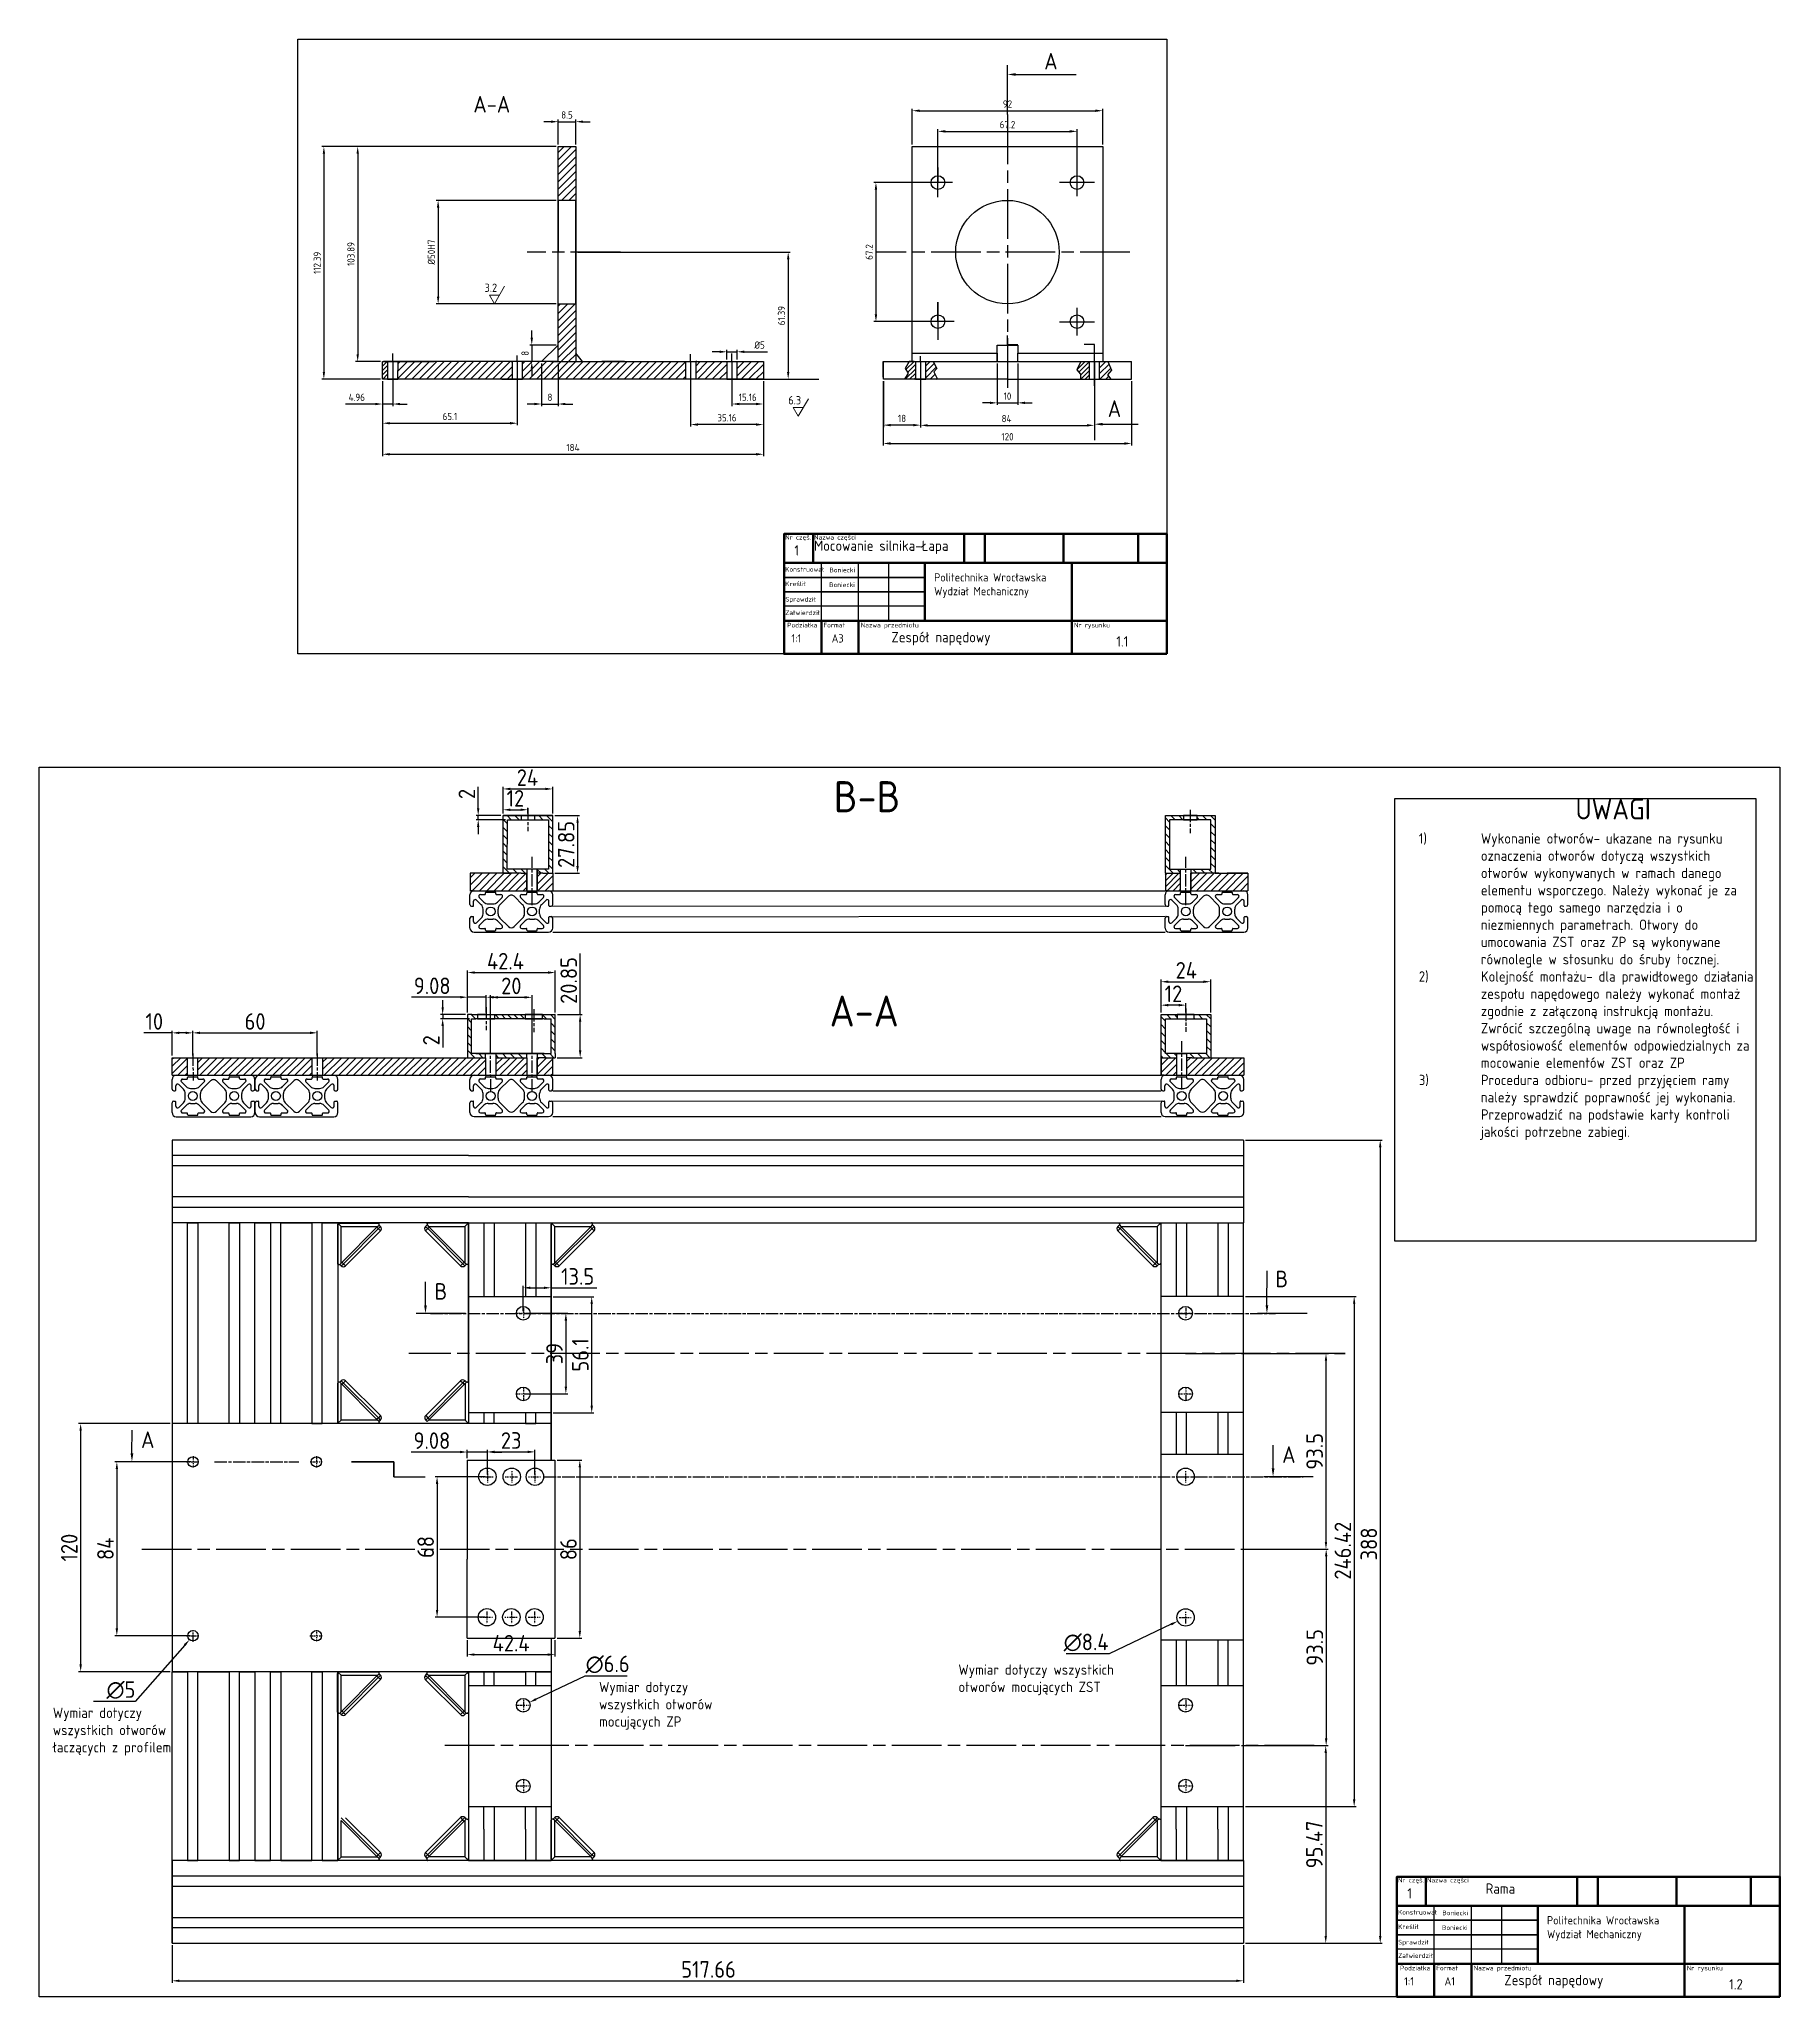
# Model space of a CAD drawing. Header units: millimetres. Extents: x 825 to 4294, y 1031 to 3282.
# Drawn here: x 3444 to 4285, y 1031 to 1977 of the extents above; entities that cross this region are included whole.
import ezdxf
from ezdxf import colors
from ezdxf.entities.mleader import LeaderData, LeaderLine
from ezdxf.math import Vec2, Vec3

# ---------------------------------------------------------------- set-up
doc = ezdxf.new("R2010")
doc.units = ezdxf.units.MM
for name, pattern in [('ACAD_ISO08W100', [36, 24, -3, 6, -3]), ('AM_ISO08W050', [18, 12, -1.5, 3, -1.5]), ('AM_ISO08W050x2', [9, 6, -0.75, 1.5, -0.75]), ('AUSGEZOGEN', [0]), ('PHL_THICK', [0]), ('STRICHPUNKT', [1, 0.5, -0.25, 0, -0.25])]:
    doc.linetypes.add(name, pattern=pattern)
for name, color, linetype, lineweight in [('AM_5', 3, 'Continuous', 25), ('AM_7N', 4, 'AM_ISO08W050', 25), ('AM_8', 1, 'Continuous', 25), ('ciagla cienka', 7, 'Continuous', 25), ('ciagla normalna', 7, 'Continuous', 50), ('linie4fun', 6, 'Continuous', 25), ('WYM', 7, 'Continuous', 20)]:
    doc.layers.add(name, color=color, linetype=linetype, lineweight=lineweight)
for name, color, linetype in [('kreskakropka', 7, 'AM_ISO08W050x2'), ('L5STAR', 7, 'AUSGEZOGEN'), ('M2STAR', 2, 'STRICHPUNKT'), ('osie', 221, 'ACAD_ISO08W100'), ('PROJECTION', 7, 'Continuous'), ('T2STAR', 2, 'AUSGEZOGEN'), ('wymiar', 90, 'Continuous')]:
    doc.layers.add(name, color=color, linetype=linetype)
doc.styles.get("Standard").update_dxf_attribs({"font": 'geniso.shx'})
doc.dimstyles.new('AM_ISO$0', dxfattribs={"dimtxt": 3.5, "dimasz": 3.5, "dimexe": 1, "dimexo": 1, "dimgap": 1.5, "dimtad": 1, "dimdsep": 46, "dimtxsty": 'Standard', "dimcen": 0, "dimclrd": 256, "dimclre": 256, "dimclrt": 2, "dimadec": 0, "dimazin": 2, "dimtp": 0.1, "dimtm": 0.1, "dimtfac": 0.71, "dimtdec": 3, "dimtmove": 0, "dimatfit": 3, "dimfxl": 1, "dimlwd": -1, "dimlwe": -1, "dimarcsym": 1})
doc.dimstyles.new('AM_ISO$3', dxfattribs={"dimtxt": 3.5, "dimasz": 3.5, "dimexe": 1, "dimexo": 1, "dimgap": 1.5, "dimtad": 1, "dimtoh": 1, "dimdsep": 46, "dimtxsty": 'Standard', "dimcen": 0, "dimclrd": 256, "dimclre": 256, "dimclrt": 2, "dimadec": 0, "dimazin": 2, "dimtp": 0.1, "dimtm": 0.1, "dimtfac": 0.71, "dimtdec": 3, "dimtofl": 0, "dimtmove": 0, "dimatfit": 0, "dimfxl": 1, "dimlwd": -1, "dimlwe": -1, "dimarcsym": 1})
pattern_1 = [(45, (-917.7013, 222.8529), (-1.767767, 1.767767), [])]
pattern_2 = [(45, (-917.7013, 236.973), (-1.767767, 1.767767), [])]
pattern_3 = [(135, (-917.7013, 222.8529), (-1.9091883, -1.9091883), [])]
pattern_4 = [(135, (-917.7013, 236.973), (-1.9091883, -1.9091883), [])]
pattern_5 = [(45, (1655.4734, 897.8336), (-1.767767, 1.767767), [])]
pattern_6 = [(45, (1655.4734, 897.8336), (-1.0606602, 1.0606602), [])]
pattern_7 = [(45, (1655.4734, 897.8336), (-1.4142136, 1.4142136), [])]

msp = doc.modelspace()

# ---------------------------------------------------------------- texts
at = {"char_height": 8, "attachment_point": 1}
for s, width, insert in [('A', 8.8853609, (3929.57654, 1970.51378)), ('A-A', 59.748004, (3653.76466, 1949.69637)), ('A', 8.8853609, (3960.27739, 1802.65502)), ('B', 8.8853609, (4041.27341, 1382.19328)), ('B', 8.8853609, (3635.03116, 1376.19043)), ('A', 8.8853609, (3493.22264, 1304.55568)), ('A', 8.8853609, (4044.53765, 1297.3358))]:
    msp.add_mtext_dynamic_manual_height_columns(s, width=width, gutter_width=12.5, heights=[0], dxfattribs=dict(at, insert=insert))
at = {"layer": 'ciagla cienka', "attachment_point": 1}
for s, width, heights, insert, char_height in [('Nr częś.', 28, [0], (3804.40115, 1737.65284), 2.25), ('1', 36, [0], (3808.90115, 1732.65284), 5), ('Nazwa części', 41.7273005, [11.27245], (3818.40115, 1737.65284), 2.25), ('Mocowanie silnika-Łapa', 70.9571396, [7.44673], (3818.40115, 1734.94721), 5), ('Konstruował', 36, [0], (3804.40115, 1722.15284), 2.25), ('  Boniecki', 36, [0], (3822.63904, 1721.8257), 2.25), ('Kreślił', 36, [0], (3804.47731, 1715.15284), 2.25), ('  Boniecki', 36, [0], (3822.47731, 1714.70612), 2.25), ('Politechnika Wrocławska\\PWydział Mechaniczny', 130.6506658, [41.90603], (3876.40115, 1719.15284), 4), ('Sprawdził', 36, [0], (3804.47731, 1707.70612), 2.25), ('Zatwierdził', 36, [0], (3804.47731, 1701.20612), 2.25), ('Podziałka', 36, [0], (3805.40115, 1695.20612), 2.25), ('Format', 36, [0], (3822.90115, 1695.20612), 2.25), ('Nazwa przedmiotu', 55.9264538, [4.53843], (3840.97731, 1695.20612), 2.25), ('Nr rysunku', 36, [0], (3943.97731, 1695.20612), 2.25), ('1:1', 36, [0], (3807.40115, 1689.65284), 4), ('A3', 36, [0], (3826.90115, 1689.65284), 4), ('Zespół napędowy', 74, [0], (3855.76862, 1690.76808), 5), ('1.1', 36, [0], (3964.40115, 1688.70612), 5), ('Nr częś.', 28, [0], (4100.49377, 1088.89422), 2.25), ('Nazwa części', 41.7273005, [11.27245], (4114.49377, 1088.89422), 2.25), ('1', 36, [0], (4104.99377, 1083.89422), 5), ('\\pxqc;Rama', 70.9571396, [7.44673], (4114.49377, 1086.1886), 5), ('Konstruował', 36, [0], (4100.49377, 1073.39422), 2.25), ('  Boniecki', 36, [0], (4118.73165, 1073.06708), 2.25), ('Politechnika Wrocławska\\PWydział Mechaniczny', 130.6506658, [41.90603], (4172.49377, 1070.39422), 4), ('Kreślił', 36, [0], (4100.56992, 1066.39422), 2.25), ('  Boniecki', 36, [0], (4118.56992, 1065.9475), 2.25), ('Sprawdził', 36, [0], (4100.56992, 1058.9475), 2.25), ('Zatwierdził', 36, [0], (4100.56992, 1052.4475), 2.25), ('Podziałka', 36, [0], (4101.49377, 1046.4475), 2.25), ('1:1', 36, [0], (4103.49377, 1040.89422), 4), ('Format', 36, [0], (4118.99377, 1046.4475), 2.25), ('A1', 36, [0], (4122.99377, 1040.89422), 4), ('Nazwa przedmiotu', 55.9264538, [4.53843], (4137.06992, 1046.4475), 2.25), ('Zespół napędowy', 74, [0], (4151.86124, 1042.00946), 5), ('Nr rysunku', 36, [0], (4240.06992, 1046.4475), 2.25), ('1.2', 36, [0], (4260.49377, 1039.9475), 5)]:
    msp.add_mtext_dynamic_manual_height_columns(s, width=width, gutter_width=12.5, heights=heights, dxfattribs=dict(at, insert=insert, char_height=char_height))
at = {"layer": 'T2STAR', "char_height": 5, "attachment_point": 1}
for s, width, heights, insert in [('Wymiar dotyczy wszystkich otworów mocujących ZST', 99.8758242, [0], (3888.1139, 1191.96898)), ('Wymiar dotyczy wszystkich otworów mocujących ZP', 60.6584255, [26.12378], (3714.50785, 1183.57782))]:
    msp.add_mtext_dynamic_manual_height_columns(s, width=width, gutter_width=12.5, heights=heights, dxfattribs=dict(at, insert=insert))
at = {"layer": 'WYM', "char_height": 4, "attachment_point": 1}
for s, insert in [('3.2', (3659.19674, 1859.05848)), ('6.3', (3805.94292, 1804.71482))]:
    msp.add_mtext_dynamic_manual_height_columns(s, width=5.3776413, gutter_width=12.5, heights=[0], dxfattribs=dict(at, insert=insert))
at = {"layer": 'wymiar', "attachment_point": 1}
for s, width, heights, insert, char_height in [('B-B', 158.4505661, [0], (3827.90861, 1618.69612), 15), ('^I        UWAGI\\P\\pxi-3,l4,t4;{\\H0.5x;1)^IWykonanie otworów- ukazane na rysunku oznaczenia otworów dotyczą wszystkich otworów wykonywanych w ramach danego elementu wsporczego. Należy wykonać je za pomocą tego samego narzędzia i o niezmiennych parametrach. Otwory do umocowania ZST oraz ZP są wykonywane równolegle w stosunku do śruby tocznej.\\P2)^IKolejność montażu- dla prawidłowego działania zespołu napędowego należy wykonać montaż zgodnie z załączoną instrukcją montażu. Zwrócić szczególną uwage na równoległość i współosiowość elementów odpowiedzialnych za mocowanie elementów ZST oraz ZP\\P3)^IProcedura odbioru- przed przyjęciem ramy należy sprawdzić poprawność jej wykonania. Przeprowadzić na podstawie karty kontroli jakości potrzebne zabiegi.}', 173.0433407, [0], (4100.55739, 1610.18566), 10), ('A-A', 158.4505661, [0], (3825.89578, 1515.14753), 15), ('{\\C2;Wymiar dotyczy wszystkich otworów łaczących z profilem}', 58.0243634, [42.58333], (3450.60018, 1171.12972), 5)]:
    msp.add_mtext_dynamic_manual_height_columns(s, width=width, gutter_width=12.5, heights=heights, dxfattribs=dict(at, insert=insert, char_height=char_height))

# ---------------------------------------------------------------- blocks, each defined once
blk = doc.blocks.new('*D93')
at = {"layer": 'AM_5', "linetype": 'ByBlock', "transparency": 16777216}
for p, q in [((3517.32, 1289.85), (3480.53, 1289.85)), ((3481.53, 1286.35), (3481.53, 1209.35)), ((3517.13, 1205.85), (3480.53, 1205.85))]:
    blk.add_line(p, q, dxfattribs=at)
at = {"layer": 'AM_5', "transparency": 16777216}
for points in [[(3480.94, 1286.35), (3482.11, 1286.35), (3481.53, 1289.85)], [(3480.94, 1209.35), (3482.11, 1209.35), (3481.53, 1205.85)]]:
    blk.add_solid(points, dxfattribs=at)
at = {"layer": 'DEFPOINTS', "color": 0, "transparency": 16777216}
for p in [(3518.32, 1289.85), (3481.53, 1205.85), (3518.13, 1205.85)]:
    blk.add_point(p, dxfattribs=at)
at = {"layer": 'AM_5', "color": 2, "transparency": 16777216, "insert": (3476.03, 1247.85), "char_height": 8, "attachment_point": 5, "rotation": 90}
blk.add_mtext('84', dxfattribs=at)
blk = doc.blocks.new('*D94')
at = {"layer": 'AM_5', "linetype": 'ByBlock', "transparency": 16777216}
for p, q in [((3507.23, 1308.35), (3463.05, 1308.35)), ((3464.05, 1304.85), (3464.05, 1191.96)), ((3507.23, 1188.46), (3463.05, 1188.46))]:
    blk.add_line(p, q, dxfattribs=at)
at = {"layer": 'AM_5', "transparency": 16777216}
for points in [[(3463.46, 1304.85), (3464.63, 1304.85), (3464.05, 1308.35)], [(3463.46, 1191.96), (3464.63, 1191.96), (3464.05, 1188.46)]]:
    blk.add_solid(points, dxfattribs=at)
at = {"layer": 'DEFPOINTS', "color": 0, "transparency": 16777216}
for p in [(3508.23, 1308.35), (3464.05, 1188.46), (3508.23, 1188.46)]:
    blk.add_point(p, dxfattribs=at)
at = {"layer": 'AM_5', "color": 2, "transparency": 16777216, "insert": (3458.55, 1248.41), "char_height": 8, "attachment_point": 5, "rotation": 90}
blk.add_mtext('120', dxfattribs=at)
blk = doc.blocks.new('*D95')
at = {"layer": 'AM_5', "linetype": 'ByBlock', "transparency": 16777216}
for p, q in [((3659.54, 1282.67), (3635.25, 1282.67)), ((3636.25, 1279.17), (3636.25, 1218.28)), ((3659.35, 1214.78), (3635.25, 1214.78))]:
    blk.add_line(p, q, dxfattribs=at)
at = {"layer": 'AM_5', "transparency": 16777216}
for points in [[(3635.66, 1279.17), (3636.83, 1279.17), (3636.25, 1282.67)], [(3635.66, 1218.28), (3636.83, 1218.28), (3636.25, 1214.78)]]:
    blk.add_solid(points, dxfattribs=at)
at = {"layer": 'DEFPOINTS', "color": 0, "transparency": 16777216}
for p in [(3660.54, 1282.67), (3636.25, 1214.78), (3660.35, 1214.78)]:
    blk.add_point(p, dxfattribs=at)
at = {"layer": 'AM_5', "color": 2, "transparency": 16777216, "insert": (3630.75, 1248.72), "char_height": 8, "attachment_point": 5, "rotation": 90}
blk.add_mtext('68', dxfattribs=at)
blk = doc.blocks.new('*D96')
at = {"layer": 'AM_5', "linetype": 'ByBlock', "transparency": 16777216}
for p, q in [((3647.31, 1294.6), (3623.68, 1294.6)), ((3650.81, 1291.67), (3650.81, 1295.6)), ((3660.54, 1294.6), (3650.81, 1294.6)), ((3660.54, 1283.67), (3660.54, 1295.6)), ((3664.04, 1294.6), (3667.54, 1294.6))]:
    blk.add_line(p, q, dxfattribs=at)
at = {"layer": 'AM_5', "transparency": 16777216}
for points in [[(3647.31, 1295.19), (3647.31, 1294.02), (3650.81, 1294.6)], [(3664.04, 1295.19), (3664.04, 1294.02), (3660.54, 1294.6)]]:
    blk.add_solid(points, dxfattribs=at)
at = {"layer": 'DEFPOINTS', "color": 0, "transparency": 16777216}
for p in [(3650.81, 1294.6), (3650.81, 1290.67), (3660.54, 1282.67)]:
    blk.add_point(p, dxfattribs=at)
at = {"layer": 'AM_5', "color": 2, "transparency": 16777216, "insert": (3633.74, 1300.1), "char_height": 8, "attachment_point": 5}
blk.add_mtext('9.08', dxfattribs=at)
blk = doc.blocks.new('*D97')
at = {"layer": 'AM_5', "linetype": 'ByBlock', "transparency": 16777216}
for p, q in [((3660.54, 1283.67), (3660.54, 1295.67)), ((3664.04, 1294.67), (3680.04, 1294.67)), ((3683.54, 1283.67), (3683.54, 1295.67))]:
    blk.add_line(p, q, dxfattribs=at)
at = {"layer": 'AM_5', "transparency": 16777216}
for points in [[(3664.04, 1295.25), (3664.04, 1294.09), (3660.54, 1294.67)], [(3680.04, 1295.25), (3680.04, 1294.09), (3683.54, 1294.67)]]:
    blk.add_solid(points, dxfattribs=at)
at = {"layer": 'DEFPOINTS', "color": 0, "transparency": 16777216}
for p in [(3683.54, 1294.67), (3660.54, 1282.67), (3683.54, 1282.67)]:
    blk.add_point(p, dxfattribs=at)
at = {"layer": 'AM_5', "color": 2, "transparency": 16777216, "insert": (3672.04, 1300.17), "char_height": 8, "attachment_point": 5}
blk.add_mtext('23', dxfattribs=at)
blk = doc.blocks.new('*D98')
at = {"layer": 'AM_5', "linetype": 'ByBlock', "transparency": 16777216}
for p, q in [((3678.98, 1361.63), (3699.47, 1361.63)), ((3698.47, 1358.13), (3698.47, 1326.19)), ((3678.97, 1322.69), (3699.47, 1322.69))]:
    blk.add_line(p, q, dxfattribs=at)
at = {"layer": 'AM_5', "transparency": 16777216}
for points in [[(3697.89, 1358.13), (3699.05, 1358.13), (3698.47, 1361.63)], [(3697.89, 1326.19), (3699.05, 1326.19), (3698.47, 1322.69)]]:
    blk.add_solid(points, dxfattribs=at)
at = {"layer": 'DEFPOINTS', "color": 0, "transparency": 16777216}
for p in [(3677.98, 1361.63), (3677.97, 1322.69), (3698.47, 1322.69)]:
    blk.add_point(p, dxfattribs=at)
at = {"layer": 'AM_5', "color": 2, "transparency": 16777216, "insert": (3692.97, 1342.16), "char_height": 8, "attachment_point": 5, "rotation": 90}
blk.add_mtext('39', dxfattribs=at)
blk = doc.blocks.new('*D99')
at = {"layer": 'AM_5', "linetype": 'ByBlock', "transparency": 16777216}
for p, q in [((3677.79, 1362.63), (3677.79, 1374.93)), ((3681.29, 1373.93), (3687.89, 1373.93)), ((3691.39, 1370.58), (3691.39, 1374.93)), ((3691.39, 1373.93), (3713.42, 1373.93))]:
    blk.add_line(p, q, dxfattribs=at)
at = {"layer": 'AM_5', "transparency": 16777216}
for points in [[(3681.29, 1374.51), (3681.29, 1373.35), (3677.79, 1373.93)], [(3687.89, 1374.51), (3687.89, 1373.35), (3691.39, 1373.93)]]:
    blk.add_solid(points, dxfattribs=at)
at = {"layer": 'DEFPOINTS', "color": 0, "transparency": 16777216}
for p in [(3691.39, 1373.93), (3691.39, 1369.58), (3677.79, 1361.63)]:
    blk.add_point(p, dxfattribs=at)
at = {"layer": 'AM_5', "color": 2, "transparency": 16777216, "insert": (3704.16, 1379.43), "char_height": 8, "attachment_point": 5}
blk.add_mtext('13.5', dxfattribs=at)
blk = doc.blocks.new('*D100')
at = {"layer": 'AM_5', "linetype": 'ByBlock', "transparency": 16777216}
for p, q in [((4026.89, 1342.17), (4066.72, 1342.17)), ((4065.72, 1338.67), (4065.72, 1251.17)), ((4026.89, 1247.67), (4066.72, 1247.67))]:
    blk.add_line(p, q, dxfattribs=at)
at = {"layer": 'AM_5', "transparency": 16777216}
for points in [[(4065.13, 1338.67), (4066.3, 1338.67), (4065.72, 1342.17)], [(4065.13, 1251.17), (4066.3, 1251.17), (4065.72, 1247.67)]]:
    blk.add_solid(points, dxfattribs=at)
at = {"layer": 'DEFPOINTS', "color": 0, "transparency": 16777216}
for p in [(4025.89, 1342.17), (4025.89, 1247.67), (4065.72, 1247.67)]:
    blk.add_point(p, dxfattribs=at)
at = {"layer": 'AM_5', "color": 2, "transparency": 16777216, "insert": (4060.22, 1294.92), "char_height": 8, "attachment_point": 5, "rotation": 90}
blk.add_mtext('93.5', dxfattribs=at)
blk = doc.blocks.new('*D101')
at = {"layer": 'AM_5', "linetype": 'ByBlock', "transparency": 16777216}
for p, q in [((4026.89, 1247.67), (4066.81, 1247.67)), ((4065.81, 1244.17), (4065.81, 1156.24)), ((4026.89, 1152.74), (4066.81, 1152.74))]:
    blk.add_line(p, q, dxfattribs=at)
at = {"layer": 'AM_5', "transparency": 16777216}
for points in [[(4065.22, 1244.17), (4066.39, 1244.17), (4065.81, 1247.67)], [(4065.22, 1156.24), (4066.39, 1156.24), (4065.81, 1152.74)]]:
    blk.add_solid(points, dxfattribs=at)
at = {"layer": 'DEFPOINTS', "color": 0, "transparency": 16777216}
for p in [(4025.89, 1247.67), (4025.89, 1152.74), (4065.81, 1152.74)]:
    blk.add_point(p, dxfattribs=at)
at = {"layer": 'AM_5', "color": 2, "transparency": 16777216, "insert": (4060.31, 1200.21), "char_height": 8, "attachment_point": 5, "rotation": 90}
blk.add_mtext('93.5', dxfattribs=at)
blk = doc.blocks.new('*D102')
at = {"layer": 'AM_5', "linetype": 'ByBlock', "transparency": 16777216}
for p, q in [((4026.89, 1152.74), (4066.6, 1152.74)), ((4065.6, 1149.24), (4065.6, 1060.78)), ((4026.89, 1057.28), (4066.6, 1057.28))]:
    blk.add_line(p, q, dxfattribs=at)
at = {"layer": 'AM_5', "transparency": 16777216}
for points in [[(4065.01, 1149.24), (4066.18, 1149.24), (4065.6, 1152.74)], [(4065.01, 1060.78), (4066.18, 1060.78), (4065.6, 1057.28)]]:
    blk.add_solid(points, dxfattribs=at)
at = {"layer": 'DEFPOINTS', "color": 0, "transparency": 16777216}
for p in [(4025.89, 1152.74), (4025.89, 1057.28), (4065.6, 1057.28)]:
    blk.add_point(p, dxfattribs=at)
at = {"layer": 'AM_5', "color": 2, "transparency": 16777216, "insert": (4060.1, 1105.01), "char_height": 8, "attachment_point": 5, "rotation": 90}
blk.add_mtext('95.47', dxfattribs=at)
blk = doc.blocks.new('*D103')
at = {"layer": 'AM_5', "linetype": 'ByBlock', "transparency": 16777216}
for p, q in [((4026.89, 1369.74), (4080.33, 1369.74)), ((4079.33, 1366.24), (4079.33, 1126.82)), ((4026.89, 1123.32), (4080.33, 1123.32))]:
    blk.add_line(p, q, dxfattribs=at)
at = {"layer": 'AM_5', "transparency": 16777216}
for points in [[(4078.75, 1366.24), (4079.91, 1366.24), (4079.33, 1369.74)], [(4078.75, 1126.82), (4079.91, 1126.82), (4079.33, 1123.32)]]:
    blk.add_solid(points, dxfattribs=at)
at = {"layer": 'DEFPOINTS', "color": 0, "transparency": 16777216}
for p in [(4025.89, 1369.74), (4025.89, 1123.32), (4079.33, 1123.32)]:
    blk.add_point(p, dxfattribs=at)
at = {"layer": 'AM_5', "color": 2, "transparency": 16777216, "insert": (4073.83, 1246.93), "char_height": 8, "attachment_point": 5, "rotation": 90}
blk.add_mtext('246.42', dxfattribs=at)
blk = doc.blocks.new('*D104')
at = {"layer": 'AM_5', "linetype": 'ByBlock', "transparency": 16777216}
for p, q in [((4026.89, 1445.3), (4092.91, 1445.3)), ((4091.91, 1441.8), (4091.91, 1060.78)), ((4026.89, 1057.28), (4092.91, 1057.28))]:
    blk.add_line(p, q, dxfattribs=at)
at = {"layer": 'AM_5', "transparency": 16777216}
for points in [[(4091.33, 1441.8), (4092.5, 1441.8), (4091.91, 1445.3)], [(4091.33, 1060.78), (4092.5, 1060.78), (4091.91, 1057.28)]]:
    blk.add_solid(points, dxfattribs=at)
at = {"layer": 'DEFPOINTS', "color": 0, "transparency": 16777216}
for p in [(4025.89, 1445.3), (4025.89, 1057.28), (4091.91, 1057.28)]:
    blk.add_point(p, dxfattribs=at)
at = {"layer": 'AM_5', "color": 2, "transparency": 16777216, "insert": (4086.41, 1250.18), "char_height": 8, "attachment_point": 5, "rotation": 90}
blk.add_mtext('388', dxfattribs=at)
blk = doc.blocks.new('*D105')
at = {"layer": 'AM_5', "linetype": 'ByBlock', "transparency": 16777216}
for p, q in [((3650.81, 1203.67), (3650.81, 1195.74)), ((3693.21, 1203.67), (3693.21, 1195.74)), ((3654.31, 1196.74), (3689.71, 1196.74))]:
    blk.add_line(p, q, dxfattribs=at)
at = {"layer": 'AM_5', "transparency": 16777216}
for points in [[(3654.31, 1197.32), (3654.31, 1196.15), (3650.81, 1196.74)], [(3689.71, 1197.32), (3689.71, 1196.15), (3693.21, 1196.74)]]:
    blk.add_solid(points, dxfattribs=at)
at = {"layer": 'DEFPOINTS', "color": 0, "transparency": 16777216}
for p in [(3650.81, 1204.67), (3693.21, 1204.67), (3693.21, 1196.74)]:
    blk.add_point(p, dxfattribs=at)
at = {"layer": 'AM_5', "color": 2, "transparency": 16777216, "insert": (3672.01, 1202.24), "char_height": 8, "attachment_point": 5}
blk.add_mtext('42.4', dxfattribs=at)
blk = doc.blocks.new('*D106')
at = {"layer": 'AM_5', "linetype": 'ByBlock', "transparency": 16777216}
for p, q in [((3694.21, 1290.67), (3706.21, 1290.67)), ((3705.21, 1287.17), (3705.21, 1208.17)), ((3694.21, 1204.67), (3706.21, 1204.67))]:
    blk.add_line(p, q, dxfattribs=at)
at = {"layer": 'AM_5', "transparency": 16777216}
for points in [[(3704.62, 1287.17), (3705.79, 1287.17), (3705.21, 1290.67)], [(3704.62, 1208.17), (3705.79, 1208.17), (3705.21, 1204.67)]]:
    blk.add_solid(points, dxfattribs=at)
at = {"layer": 'DEFPOINTS', "color": 0, "transparency": 16777216}
for p in [(3693.21, 1290.67), (3693.21, 1204.67), (3705.21, 1204.67)]:
    blk.add_point(p, dxfattribs=at)
at = {"layer": 'AM_5', "color": 2, "transparency": 16777216, "insert": (3699.71, 1247.67), "char_height": 8, "attachment_point": 5, "rotation": 90}
blk.add_mtext('86', dxfattribs=at)
blk = doc.blocks.new('*D107')
at = {"layer": 'AM_5', "linetype": 'ByBlock', "transparency": 16777216}
for p, q in [((3692.39, 1369.58), (3711.96, 1369.58)), ((3710.96, 1316.99), (3710.96, 1366.08)), ((3692.39, 1313.49), (3711.96, 1313.49))]:
    blk.add_line(p, q, dxfattribs=at)
at = {"layer": 'AM_5', "transparency": 16777216}
for points in [[(3710.38, 1366.08), (3711.54, 1366.08), (3710.96, 1369.58)], [(3710.38, 1316.99), (3711.54, 1316.99), (3710.96, 1313.49)]]:
    blk.add_solid(points, dxfattribs=at)
at = {"layer": 'DEFPOINTS', "color": 0, "transparency": 16777216}
for p in [(3691.39, 1369.58), (3710.96, 1369.58), (3691.39, 1313.49)]:
    blk.add_point(p, dxfattribs=at)
at = {"layer": 'AM_5', "color": 2, "transparency": 16777216, "insert": (3705.46, 1341.53), "char_height": 8, "attachment_point": 5, "rotation": 90}
blk.add_mtext('56.1', dxfattribs=at)
blk = doc.blocks.new('*D108')
at = {"layer": 'AM_5', "linetype": 'ByBlock', "transparency": 16777216}
for p, q in [((3508.23, 1056.28), (3508.23, 1038.14)), ((4025.89, 1056.28), (4025.89, 1038.14)), ((3511.73, 1039.14), (4022.39, 1039.14))]:
    blk.add_line(p, q, dxfattribs=at)
at = {"layer": 'AM_5', "transparency": 16777216}
for points in [[(3511.73, 1039.72), (3511.73, 1038.56), (3508.23, 1039.14)], [(4022.39, 1039.72), (4022.39, 1038.56), (4025.89, 1039.14)]]:
    blk.add_solid(points, dxfattribs=at)
at = {"layer": 'DEFPOINTS', "color": 0, "transparency": 16777216}
for p in [(3508.23, 1057.28), (4025.89, 1057.28), (4025.89, 1039.14)]:
    blk.add_point(p, dxfattribs=at)
at = {"layer": 'AM_5', "color": 2, "transparency": 16777216, "insert": (3767.39, 1044.64), "char_height": 8, "attachment_point": 5}
blk.add_mtext('517.66', dxfattribs=at)
blk = doc.blocks.new('*D109')
at = {"layer": 'AM_5', "linetype": 'ByBlock', "transparency": 16777216}
for p, q in [((3514.36, 1201.34), (3490.37, 1174.09)), ((3490.37, 1174.09), (3478.14, 1174.09))]:
    blk.add_line(p, q, dxfattribs=at)
at = {"layer": 'AM_5', "transparency": 16777216}
blk.add_solid([(3513.92, 1201.73), (3514.79, 1200.96), (3516.67, 1203.97)], dxfattribs=at)
at = {"layer": 'DEFPOINTS', "color": 0, "transparency": 16777216}
for p in [(3516.67, 1203.97), (3519.97, 1207.72)]:
    blk.add_point(p, dxfattribs=at)
at = {"layer": 'AM_5', "color": 2, "transparency": 16777216, "insert": (3483.5, 1179.59), "char_height": 8, "attachment_point": 5}
blk.add_mtext('∅5', dxfattribs=at)
blk = doc.blocks.new('*D110')
at = {"layer": 'AM_5', "linetype": 'ByBlock', "transparency": 16777216}
for p, q in [((3684.03, 1175.17), (3707.75, 1186.49)), ((3707.75, 1186.49), (3728.05, 1186.49))]:
    blk.add_line(p, q, dxfattribs=at)
at = {"layer": 'AM_5', "transparency": 16777216}
blk.add_solid([(3683.78, 1175.7), (3684.28, 1174.65), (3680.87, 1173.67)], dxfattribs=at)
at = {"layer": 'DEFPOINTS', "color": 0, "transparency": 16777216}
for p in [(3680.87, 1173.67), (3674.91, 1170.82)]:
    blk.add_point(p, dxfattribs=at)
at = {"layer": 'AM_5', "color": 2, "transparency": 16777216, "insert": (3718.65, 1191.99), "char_height": 8, "attachment_point": 5}
blk.add_mtext('∅6.6', dxfattribs=at)
blk = doc.blocks.new('*D111')
at = {"layer": 'AM_5', "linetype": 'ByBlock', "transparency": 16777216}
for p, q in [((3990.94, 1211.36), (3960.92, 1197.07)), ((3960.92, 1197.07), (3940.22, 1197.07))]:
    blk.add_line(p, q, dxfattribs=at)
at = {"layer": 'AM_5', "transparency": 16777216}
blk.add_solid([(3990.69, 1211.89), (3991.19, 1210.83), (3994.1, 1212.87)], dxfattribs=at)
at = {"layer": 'DEFPOINTS', "color": 0, "transparency": 16777216}
for p in [(3994.1, 1212.87), (4001.68, 1216.48)]:
    blk.add_point(p, dxfattribs=at)
at = {"layer": 'AM_5', "color": 2, "transparency": 16777216, "insert": (3949.82, 1202.57), "char_height": 8, "attachment_point": 5}
blk.add_mtext('∅8.4', dxfattribs=at)
blk = doc.blocks.new('*D112')
at = {"layer": 'AM_5', "linetype": 'ByBlock', "transparency": 16777216}
for p, q in [((3705.37, 1505.94), (3705.37, 1535.38)), ((3694.35, 1505.94), (3706.37, 1505.94)), ((3705.37, 1488.6), (3705.37, 1502.44)), ((3694.19, 1485.1), (3706.37, 1485.1))]:
    blk.add_line(p, q, dxfattribs=at)
at = {"layer": 'AM_5', "transparency": 16777216}
for points in [[(3704.79, 1502.44), (3705.96, 1502.44), (3705.37, 1505.94)], [(3704.79, 1488.6), (3705.96, 1488.6), (3705.37, 1485.1)]]:
    blk.add_solid(points, dxfattribs=at)
at = {"layer": 'DEFPOINTS', "color": 0, "transparency": 16777216}
for p in [(3693.35, 1505.94), (3693.19, 1485.1), (3705.37, 1485.1)]:
    blk.add_point(p, dxfattribs=at)
at = {"layer": 'AM_5', "color": 2, "transparency": 16777216, "insert": (3699.87, 1522.41), "char_height": 8, "attachment_point": 5, "rotation": 90}
blk.add_mtext('20.85', dxfattribs=at)
blk = doc.blocks.new('*D113')
at = {"layer": 'AM_5', "linetype": 'ByBlock', "transparency": 16777216}
for p, q in [((3693.12, 1602.06), (3705.12, 1602.06)), ((3704.12, 1598.56), (3704.12, 1577.71)), ((3693.12, 1574.21), (3705.12, 1574.21))]:
    blk.add_line(p, q, dxfattribs=at)
at = {"layer": 'AM_5', "transparency": 16777216}
for points in [[(3703.53, 1598.56), (3704.7, 1598.56), (3704.12, 1602.06)], [(3703.53, 1577.71), (3704.7, 1577.71), (3704.12, 1574.21)]]:
    blk.add_solid(points, dxfattribs=at)
at = {"layer": 'DEFPOINTS', "color": 0, "transparency": 16777216}
for p in [(3692.12, 1602.06), (3692.12, 1574.21), (3704.12, 1574.21)]:
    blk.add_point(p, dxfattribs=at)
at = {"layer": 'AM_5', "color": 2, "transparency": 16777216, "insert": (3698.62, 1588.13), "char_height": 8, "attachment_point": 5, "rotation": 90}
blk.add_mtext('27.85', dxfattribs=at)
blk = doc.blocks.new('*D114')
at = {"layer": 'AM_5', "linetype": 'ByBlock', "transparency": 16777216}
for p, q in [((3518.26, 1486.1), (3518.26, 1498.1)), ((3521.76, 1497.1), (3574.88, 1497.1)), ((3578.38, 1486.1), (3578.38, 1498.1))]:
    blk.add_line(p, q, dxfattribs=at)
at = {"layer": 'AM_5', "transparency": 16777216}
for points in [[(3521.76, 1497.68), (3521.76, 1496.51), (3518.26, 1497.1)], [(3574.88, 1497.68), (3574.88, 1496.51), (3578.38, 1497.1)]]:
    blk.add_solid(points, dxfattribs=at)
at = {"layer": 'DEFPOINTS', "color": 0, "transparency": 16777216}
for p in [(3578.38, 1497.1), (3518.26, 1485.1), (3578.38, 1485.1)]:
    blk.add_point(p, dxfattribs=at)
at = {"layer": 'AM_5', "color": 2, "transparency": 16777216, "insert": (3548.32, 1502.6), "char_height": 8, "attachment_point": 5}
blk.add_mtext('60', dxfattribs=at)
blk = doc.blocks.new('*D115')
at = {"layer": 'AM_5', "linetype": 'ByBlock', "transparency": 16777216}
for p, q in [((3508.23, 1497.1), (3494.53, 1497.1)), ((3508.23, 1486.1), (3508.23, 1498.1)), ((3514.76, 1497.1), (3511.73, 1497.1)), ((3518.26, 1486.1), (3518.26, 1498.1))]:
    blk.add_line(p, q, dxfattribs=at)
at = {"layer": 'AM_5', "transparency": 16777216}
for points in [[(3511.73, 1497.68), (3511.73, 1496.51), (3508.23, 1497.1)], [(3514.76, 1497.68), (3514.76, 1496.51), (3518.26, 1497.1)]]:
    blk.add_solid(points, dxfattribs=at)
at = {"layer": 'DEFPOINTS', "color": 0, "transparency": 16777216}
for p in [(3508.23, 1497.1), (3508.23, 1485.1), (3518.26, 1485.1)]:
    blk.add_point(p, dxfattribs=at)
at = {"layer": 'AM_5', "color": 2, "transparency": 16777216, "insert": (3499.63, 1502.6), "char_height": 8, "attachment_point": 5}
blk.add_mtext('10', dxfattribs=at)
blk = doc.blocks.new('*D116')
at = {"layer": 'AM_5', "linetype": 'ByBlock', "transparency": 16777216}
for p, q in [((3649.95, 1505.94), (3637.95, 1505.94)), ((3651.96, 1503.94), (3637.95, 1503.94)), ((3638.95, 1509.44), (3638.95, 1512.94)), ((3638.95, 1505.94), (3638.95, 1503.94)), ((3638.95, 1500.44), (3638.95, 1490.06))]:
    blk.add_line(p, q, dxfattribs=at)
at = {"layer": 'AM_5', "transparency": 16777216}
for points in [[(3638.37, 1509.44), (3639.53, 1509.44), (3638.95, 1505.94)], [(3638.37, 1500.44), (3639.53, 1500.44), (3638.95, 1503.94)]]:
    blk.add_solid(points, dxfattribs=at)
at = {"layer": 'DEFPOINTS', "color": 0, "transparency": 16777216}
for p in [(3638.95, 1503.94), (3650.95, 1505.94), (3652.96, 1503.94)]:
    blk.add_point(p, dxfattribs=at)
at = {"layer": 'AM_5', "color": 2, "transparency": 16777216, "insert": (3633.45, 1493.5), "char_height": 8, "attachment_point": 5, "rotation": 90}
blk.add_mtext('2', dxfattribs=at)
blk = doc.blocks.new('*D119')
at = {"layer": 'AM_5', "linetype": 'ByBlock', "transparency": 16777216}
for p, q in [((3656.12, 1605.56), (3656.12, 1615.94)), ((3667.12, 1602.06), (3655.12, 1602.06)), ((3669.24, 1600.06), (3655.12, 1600.06)), ((3656.12, 1600.06), (3656.12, 1602.06)), ((3656.12, 1596.56), (3656.12, 1593.06))]:
    blk.add_line(p, q, dxfattribs=at)
at = {"layer": 'AM_5', "transparency": 16777216}
for points in [[(3655.53, 1605.56), (3656.7, 1605.56), (3656.12, 1602.06)], [(3655.53, 1596.56), (3656.7, 1596.56), (3656.12, 1600.06)]]:
    blk.add_solid(points, dxfattribs=at)
at = {"layer": 'DEFPOINTS', "color": 0, "transparency": 16777216}
for p in [(3656.12, 1602.06), (3668.12, 1602.06), (3670.24, 1600.06)]:
    blk.add_point(p, dxfattribs=at)
at = {"layer": 'AM_5', "color": 2, "transparency": 16777216, "insert": (3650.62, 1612.5), "char_height": 8, "attachment_point": 5, "rotation": 90}
blk.add_mtext('2', dxfattribs=at)
blk = doc.blocks.new('*D120')
at = {"layer": 'AM_5', "linetype": 'ByBlock', "transparency": 16777216}
for p, q in [((3668.12, 1603.06), (3668.12, 1615.93)), ((3671.62, 1614.93), (3688.62, 1614.93)), ((3692.12, 1603.06), (3692.12, 1615.93))]:
    blk.add_line(p, q, dxfattribs=at)
at = {"layer": 'AM_5', "transparency": 16777216}
for points in [[(3671.62, 1615.51), (3671.62, 1614.34), (3668.12, 1614.93)], [(3688.62, 1615.51), (3688.62, 1614.34), (3692.12, 1614.93)]]:
    blk.add_solid(points, dxfattribs=at)
at = {"layer": 'DEFPOINTS', "color": 0, "transparency": 16777216}
for p in [(3692.12, 1614.93), (3668.12, 1602.06), (3692.12, 1602.06)]:
    blk.add_point(p, dxfattribs=at)
at = {"layer": 'AM_5', "color": 2, "transparency": 16777216, "insert": (3679.91, 1620.43), "char_height": 8, "attachment_point": 5}
blk.add_mtext('24', dxfattribs=at)
blk = doc.blocks.new('*D121')
at = {"layer": 'AM_5', "linetype": 'ByBlock', "transparency": 16777216}
for p, q in [((3650.95, 1506.94), (3650.95, 1527.23)), ((3654.45, 1526.23), (3689.85, 1526.23)), ((3693.35, 1506.94), (3693.35, 1527.23))]:
    blk.add_line(p, q, dxfattribs=at)
at = {"layer": 'AM_5', "transparency": 16777216}
for points in [[(3654.45, 1526.82), (3654.45, 1525.65), (3650.95, 1526.23)], [(3689.85, 1526.82), (3689.85, 1525.65), (3693.35, 1526.23)]]:
    blk.add_solid(points, dxfattribs=at)
at = {"layer": 'DEFPOINTS', "color": 0, "transparency": 16777216}
for p in [(3693.35, 1526.23), (3650.95, 1505.94), (3693.35, 1505.94)]:
    blk.add_point(p, dxfattribs=at)
at = {"layer": 'AM_5', "color": 2, "transparency": 16777216, "insert": (3669.28, 1531.73), "char_height": 8, "attachment_point": 5}
blk.add_mtext('42.4', dxfattribs=at)
blk = doc.blocks.new('*D123')
at = {"layer": 'AM_5', "linetype": 'ByBlock', "transparency": 16777216}
for p, q in [((3986.03, 1506.94), (3986.03, 1522.8)), ((4010.03, 1506.94), (4010.03, 1522.8)), ((3989.53, 1521.8), (4006.53, 1521.8))]:
    blk.add_line(p, q, dxfattribs=at)
at = {"layer": 'AM_5', "transparency": 16777216}
for points in [[(3989.53, 1522.38), (3989.53, 1521.22), (3986.03, 1521.8)], [(4006.53, 1522.38), (4006.53, 1521.22), (4010.03, 1521.8)]]:
    blk.add_solid(points, dxfattribs=at)
at = {"layer": 'DEFPOINTS', "color": 0, "transparency": 16777216}
for p in [(4010.03, 1521.8), (3986.03, 1505.94), (4010.03, 1505.94)]:
    blk.add_point(p, dxfattribs=at)
at = {"layer": 'AM_5', "color": 2, "transparency": 16777216, "insert": (3998.23, 1527.3), "char_height": 8, "attachment_point": 5}
blk.add_mtext('24', dxfattribs=at)
blk = doc.blocks.new('*D125')
at = {"layer": 'AM_5', "linetype": 'ByBlock', "transparency": 16777216}
for p, q in [((3647.45, 1514.32), (3623.82, 1514.32)), ((3650.95, 1506.94), (3650.95, 1515.32)), ((3660.03, 1514.32), (3650.95, 1514.32)), ((3660.03, 1506.94), (3660.03, 1515.32)), ((3663.53, 1514.32), (3667.03, 1514.32))]:
    blk.add_line(p, q, dxfattribs=at)
at = {"layer": 'AM_5', "transparency": 16777216}
for points in [[(3647.45, 1514.9), (3647.45, 1513.73), (3650.95, 1514.32)], [(3663.53, 1514.9), (3663.53, 1513.73), (3660.03, 1514.32)]]:
    blk.add_solid(points, dxfattribs=at)
at = {"layer": 'DEFPOINTS', "color": 0, "transparency": 16777216}
for p in [(3650.95, 1514.32), (3650.95, 1505.94), (3660.03, 1505.94)]:
    blk.add_point(p, dxfattribs=at)
at = {"layer": 'AM_5', "color": 2, "transparency": 16777216, "insert": (3633.88, 1519.82), "char_height": 8, "attachment_point": 5}
blk.add_mtext('9.08', dxfattribs=at)
blk = doc.blocks.new('*D126')
at = {"layer": 'AM_5', "linetype": 'ByBlock', "transparency": 16777216}
for p, q in [((3662.12, 1488.1), (3662.12, 1515.26)), ((3665.62, 1514.26), (3678.62, 1514.26)), ((3682.12, 1488.1), (3682.12, 1515.26))]:
    blk.add_line(p, q, dxfattribs=at)
at = {"layer": 'AM_5', "transparency": 16777216}
for points in [[(3665.62, 1514.84), (3665.62, 1513.67), (3662.12, 1514.26)], [(3678.62, 1514.84), (3678.62, 1513.67), (3682.12, 1514.26)]]:
    blk.add_solid(points, dxfattribs=at)
at = {"layer": 'DEFPOINTS', "color": 0, "transparency": 16777216}
for p in [(3682.12, 1514.26), (3662.12, 1487.1), (3682.12, 1487.1)]:
    blk.add_point(p, dxfattribs=at)
at = {"layer": 'AM_5', "color": 2, "transparency": 16777216, "insert": (3672.12, 1519.76), "char_height": 8, "attachment_point": 5}
blk.add_mtext('20', dxfattribs=at)
blk = doc.blocks.new('*D127')
at = {"layer": 'AM_5', "linetype": 'ByBlock', "transparency": 16777216}
for p, q in [((3668.12, 1603.06), (3668.12, 1605.87)), ((3671.62, 1604.87), (3676.62, 1604.87)), ((3680.12, 1603.06), (3680.12, 1605.87))]:
    blk.add_line(p, q, dxfattribs=at)
at = {"layer": 'AM_5', "transparency": 16777216}
for points in [[(3671.62, 1605.46), (3671.62, 1604.29), (3668.12, 1604.87)], [(3676.62, 1605.46), (3676.62, 1604.29), (3680.12, 1604.87)]]:
    blk.add_solid(points, dxfattribs=at)
at = {"layer": 'DEFPOINTS', "color": 0, "transparency": 16777216}
for p in [(3668.12, 1602.06), (3680.12, 1604.87), (3680.12, 1602.06)]:
    blk.add_point(p, dxfattribs=at)
at = {"layer": 'AM_5', "color": 2, "transparency": 16777216, "insert": (3674.1, 1610.37), "char_height": 8, "attachment_point": 5}
blk.add_mtext('12', dxfattribs=at)
blk = doc.blocks.new('*D128')
at = {"layer": 'AM_5', "linetype": 'ByBlock', "transparency": 16777216}
for p, q in [((3986.03, 1506.94), (3986.03, 1511.48)), ((3994.53, 1510.48), (3989.53, 1510.48)), ((3998.03, 1506.94), (3998.03, 1511.48))]:
    blk.add_line(p, q, dxfattribs=at)
at = {"layer": 'AM_5', "transparency": 16777216}
for points in [[(3989.53, 1511.06), (3989.53, 1509.89), (3986.03, 1510.48)], [(3994.53, 1511.06), (3994.53, 1509.89), (3998.03, 1510.48)]]:
    blk.add_solid(points, dxfattribs=at)
at = {"layer": 'DEFPOINTS', "color": 0, "transparency": 16777216}
for p in [(3986.03, 1510.48), (3986.03, 1505.94), (3998.03, 1505.94)]:
    blk.add_point(p, dxfattribs=at)
at = {"layer": 'AM_5', "color": 2, "transparency": 16777216, "insert": (3992.03, 1515.98), "char_height": 8, "attachment_point": 5}
blk.add_mtext('12', dxfattribs=at)
blk = doc.blocks.new('*D48')
at = {"layer": 'AM_5', "linetype": 'ByBlock', "transparency": 16777216}
for p, q in [((3693.77, 1925.28), (3596.89, 1925.28)), ((3597.89, 1921.78), (3597.89, 1824.89)), ((3608.89, 1821.39), (3596.89, 1821.39))]:
    blk.add_line(p, q, dxfattribs=at)
at = {"layer": 'AM_5', "transparency": 16777216}
for points in [[(3597.31, 1921.78), (3598.48, 1921.78), (3597.89, 1925.28)], [(3597.31, 1824.89), (3598.48, 1824.89), (3597.89, 1821.39)]]:
    blk.add_solid(points, dxfattribs=at)
at = {"layer": 'DEFPOINTS', "color": 0, "transparency": 16777216}
for p in [(3694.77, 1925.28), (3597.89, 1821.39), (3609.89, 1821.39)]:
    blk.add_point(p, dxfattribs=at)
at = {"layer": 'AM_5', "color": 2, "transparency": 16777216, "insert": (3594.64, 1873.34), "char_height": 3.5, "attachment_point": 5, "rotation": 90}
blk.add_mtext('103.89', dxfattribs=at)
blk = doc.blocks.new('*D49')
at = {"layer": 'AM_5', "linetype": 'ByBlock', "transparency": 16777216}
for p, q in [((3693.77, 1925.28), (3580.56, 1925.28)), ((3581.56, 1921.78), (3581.56, 1816.39)), ((3608.89, 1812.89), (3580.56, 1812.89))]:
    blk.add_line(p, q, dxfattribs=at)
at = {"layer": 'AM_5', "transparency": 16777216}
for points in [[(3580.98, 1921.78), (3582.14, 1921.78), (3581.56, 1925.28)], [(3580.98, 1816.39), (3582.14, 1816.39), (3581.56, 1812.89)]]:
    blk.add_solid(points, dxfattribs=at)
at = {"layer": 'DEFPOINTS', "color": 0, "transparency": 16777216}
for p in [(3694.77, 1925.28), (3581.56, 1812.89), (3609.89, 1812.89)]:
    blk.add_point(p, dxfattribs=at)
at = {"layer": 'AM_5', "color": 2, "transparency": 16777216, "insert": (3578.31, 1869.09), "char_height": 3.5, "attachment_point": 5, "rotation": 90}
blk.add_mtext('112.39', dxfattribs=at)
blk = doc.blocks.new('*D50')
at = {"layer": 'AM_5', "linetype": 'ByBlock', "transparency": 16777216}
for p, q in [((3609.89, 1811.89), (3609.89, 1775.62)), ((3793.89, 1811.89), (3793.89, 1775.62)), ((3613.39, 1776.62), (3790.39, 1776.62))]:
    blk.add_line(p, q, dxfattribs=at)
at = {"layer": 'AM_5', "transparency": 16777216}
for points in [[(3613.39, 1777.2), (3613.39, 1776.04), (3609.89, 1776.62)], [(3790.39, 1777.2), (3790.39, 1776.04), (3793.89, 1776.62)]]:
    blk.add_solid(points, dxfattribs=at)
at = {"layer": 'DEFPOINTS', "color": 0, "transparency": 16777216}
for p in [(3609.89, 1812.89), (3793.89, 1812.89), (3793.89, 1776.62)]:
    blk.add_point(p, dxfattribs=at)
at = {"layer": 'AM_5', "color": 2, "transparency": 16777216, "insert": (3701.89, 1779.87), "char_height": 3.5, "attachment_point": 5}
blk.add_mtext('184', dxfattribs=at)
blk = doc.blocks.new('*D51')
at = {"layer": 'AM_5', "linetype": 'ByBlock', "transparency": 16777216}
for p, q in [((3778.73, 1811.89), (3778.73, 1799.89)), ((3793.89, 1811.89), (3793.89, 1799.89)), ((3790.39, 1800.89), (3782.23, 1800.89))]:
    blk.add_line(p, q, dxfattribs=at)
at = {"layer": 'AM_5', "transparency": 16777216}
for points in [[(3782.23, 1801.47), (3782.23, 1800.31), (3778.73, 1800.89)], [(3790.39, 1801.47), (3790.39, 1800.31), (3793.89, 1800.89)]]:
    blk.add_solid(points, dxfattribs=at)
at = {"layer": 'DEFPOINTS', "color": 0, "transparency": 16777216}
for p in [(3778.73, 1812.89), (3793.89, 1812.89), (3778.73, 1800.89)]:
    blk.add_point(p, dxfattribs=at)
at = {"layer": 'AM_5', "color": 2, "transparency": 16777216, "insert": (3786.31, 1804.14), "char_height": 3.5, "attachment_point": 5}
blk.add_mtext('15.16', dxfattribs=at)
blk = doc.blocks.new('*D52')
at = {"layer": 'AM_5', "linetype": 'ByBlock', "transparency": 16777216}
for p, q in [((3758.73, 1811.89), (3758.73, 1789.97)), ((3793.89, 1811.89), (3793.89, 1789.97)), ((3790.39, 1790.97), (3762.23, 1790.97))]:
    blk.add_line(p, q, dxfattribs=at)
at = {"layer": 'AM_5', "transparency": 16777216}
for points in [[(3762.23, 1791.55), (3762.23, 1790.38), (3758.73, 1790.97)], [(3790.39, 1791.55), (3790.39, 1790.38), (3793.89, 1790.97)]]:
    blk.add_solid(points, dxfattribs=at)
at = {"layer": 'DEFPOINTS', "color": 0, "transparency": 16777216}
for p in [(3758.73, 1812.89), (3793.89, 1812.89), (3758.73, 1790.97)]:
    blk.add_point(p, dxfattribs=at)
at = {"layer": 'AM_5', "color": 2, "transparency": 16777216, "insert": (3776.31, 1794.22), "char_height": 3.5, "attachment_point": 5}
blk.add_mtext('35.16', dxfattribs=at)
blk = doc.blocks.new('*D53')
at = {"layer": 'AM_5', "linetype": 'ByBlock', "transparency": 16777216}
for p, q in [((3609.89, 1811.89), (3609.89, 1799.89)), ((3614.85, 1811.89), (3614.85, 1799.89)), ((3606.39, 1800.89), (3592.01, 1800.89)), ((3614.85, 1800.89), (3609.89, 1800.89)), ((3618.35, 1800.89), (3621.85, 1800.89))]:
    blk.add_line(p, q, dxfattribs=at)
at = {"layer": 'AM_5', "transparency": 16777216}
for points in [[(3606.39, 1801.47), (3606.39, 1800.31), (3609.89, 1800.89)], [(3618.35, 1801.47), (3618.35, 1800.31), (3614.85, 1800.89)]]:
    blk.add_solid(points, dxfattribs=at)
at = {"layer": 'DEFPOINTS', "color": 0, "transparency": 16777216}
for p in [(3609.89, 1812.89), (3614.85, 1812.89), (3609.89, 1800.89)]:
    blk.add_point(p, dxfattribs=at)
at = {"layer": 'AM_5', "color": 2, "transparency": 16777216, "insert": (3597.45, 1804.14), "char_height": 3.5, "attachment_point": 5}
blk.add_mtext('4.96', dxfattribs=at)
blk = doc.blocks.new('*D54')
at = {"layer": 'AM_5', "linetype": 'ByBlock', "transparency": 16777216}
for p, q in [((3609.89, 1811.89), (3609.89, 1790.61)), ((3674.99, 1811.89), (3674.99, 1790.61)), ((3613.39, 1791.61), (3671.49, 1791.61))]:
    blk.add_line(p, q, dxfattribs=at)
at = {"layer": 'AM_5', "transparency": 16777216}
for points in [[(3613.39, 1792.19), (3613.39, 1791.03), (3609.89, 1791.61)], [(3671.49, 1792.19), (3671.49, 1791.03), (3674.99, 1791.61)]]:
    blk.add_solid(points, dxfattribs=at)
at = {"layer": 'DEFPOINTS', "color": 0, "transparency": 16777216}
for p in [(3609.89, 1812.89), (3674.99, 1812.89), (3674.99, 1791.61)]:
    blk.add_point(p, dxfattribs=at)
at = {"layer": 'AM_5', "color": 2, "transparency": 16777216, "insert": (3642.44, 1794.86), "char_height": 3.5, "attachment_point": 5}
blk.add_mtext('65.1', dxfattribs=at)
blk = doc.blocks.new('*D55')
at = {"layer": 'AM_5', "linetype": 'ByBlock', "transparency": 16777216}
for p, q in [((3693.77, 1899.28), (3635.75, 1899.28)), ((3636.75, 1895.78), (3636.75, 1852.78)), ((3693.77, 1849.28), (3635.75, 1849.28))]:
    blk.add_line(p, q, dxfattribs=at)
at = {"layer": 'AM_5', "transparency": 16777216}
for points in [[(3636.17, 1895.78), (3637.34, 1895.78), (3636.75, 1899.28)], [(3636.17, 1852.78), (3637.34, 1852.78), (3636.75, 1849.28)]]:
    blk.add_solid(points, dxfattribs=at)
at = {"layer": 'DEFPOINTS', "color": 0, "transparency": 16777216}
for p in [(3694.77, 1899.28), (3636.75, 1849.28), (3694.77, 1849.28)]:
    blk.add_point(p, dxfattribs=at)
at = {"layer": 'AM_5', "color": 2, "transparency": 16777216, "insert": (3633.5, 1874.28), "char_height": 3.5, "attachment_point": 5, "rotation": 90}
blk.add_mtext('%%C50H7', dxfattribs=at)
blk = doc.blocks.new('*D56')
at = {"layer": 'AM_5', "linetype": 'ByBlock', "transparency": 16777216}
for p, q in [((3691.27, 1937.28), (3687.77, 1937.28)), ((3694.77, 1926.28), (3694.77, 1938.28)), ((3694.77, 1937.28), (3703.27, 1937.28)), ((3703.27, 1926.28), (3703.27, 1938.28)), ((3706.77, 1937.28), (3710.27, 1937.28))]:
    blk.add_line(p, q, dxfattribs=at)
at = {"layer": 'AM_5', "transparency": 16777216}
for points in [[(3691.27, 1937.86), (3691.27, 1936.7), (3694.77, 1937.28)], [(3706.77, 1937.86), (3706.77, 1936.7), (3703.27, 1937.28)]]:
    blk.add_solid(points, dxfattribs=at)
at = {"layer": 'DEFPOINTS', "color": 0, "transparency": 16777216}
for p in [(3703.27, 1937.28), (3694.77, 1925.28), (3703.27, 1925.28)]:
    blk.add_point(p, dxfattribs=at)
at = {"layer": 'AM_5', "color": 2, "transparency": 16777216, "insert": (3699.02, 1940.53), "char_height": 3.5, "attachment_point": 5}
blk.add_mtext('8.5', dxfattribs=at)
blk = doc.blocks.new('*D57')
at = {"layer": 'AM_5', "linetype": 'ByBlock', "transparency": 16777216}
for p, q in [((3865.83, 1926.28), (3865.83, 1943.57)), ((3869.33, 1942.57), (3954.33, 1942.57)), ((3957.83, 1926.28), (3957.83, 1943.57))]:
    blk.add_line(p, q, dxfattribs=at)
at = {"layer": 'AM_5', "transparency": 16777216}
for points in [[(3869.33, 1943.16), (3869.33, 1941.99), (3865.83, 1942.57)], [(3954.33, 1943.16), (3954.33, 1941.99), (3957.83, 1942.57)]]:
    blk.add_solid(points, dxfattribs=at)
at = {"layer": 'DEFPOINTS', "color": 0, "transparency": 16777216}
for p in [(3957.83, 1942.57), (3865.83, 1925.28), (3957.83, 1925.28)]:
    blk.add_point(p, dxfattribs=at)
at = {"layer": 'AM_5', "color": 2, "transparency": 16777216, "insert": (3911.83, 1945.82), "char_height": 3.5, "attachment_point": 5}
blk.add_mtext('92', dxfattribs=at)
blk = doc.blocks.new('*D58')
at = {"layer": 'AM_5', "linetype": 'ByBlock', "transparency": 16777216}
for p, q in [((3869.83, 1811.89), (3869.83, 1789.59)), ((3953.83, 1811.89), (3953.83, 1789.59)), ((3873.33, 1790.59), (3950.33, 1790.59))]:
    blk.add_line(p, q, dxfattribs=at)
at = {"layer": 'AM_5', "transparency": 16777216}
for points in [[(3873.33, 1791.17), (3873.33, 1790), (3869.83, 1790.59)], [(3950.33, 1791.17), (3950.33, 1790), (3953.83, 1790.59)]]:
    blk.add_solid(points, dxfattribs=at)
at = {"layer": 'DEFPOINTS', "color": 0, "transparency": 16777216}
for p in [(3869.83, 1812.89), (3953.83, 1812.89), (3953.83, 1790.59)]:
    blk.add_point(p, dxfattribs=at)
at = {"layer": 'AM_5', "color": 2, "transparency": 16777216, "insert": (3911.38, 1793.84), "char_height": 3.5, "attachment_point": 5}
blk.add_mtext('84', dxfattribs=at)
blk = doc.blocks.new('*D59')
at = {"layer": 'AM_5', "linetype": 'ByBlock', "transparency": 16777216}
for p, q in [((3851.83, 1811.89), (3851.83, 1780.83)), ((3971.83, 1811.89), (3971.83, 1780.83)), ((3855.33, 1781.83), (3968.33, 1781.83))]:
    blk.add_line(p, q, dxfattribs=at)
at = {"layer": 'AM_5', "transparency": 16777216}
for points in [[(3855.33, 1782.41), (3855.33, 1781.24), (3851.83, 1781.83)], [(3968.33, 1782.41), (3968.33, 1781.24), (3971.83, 1781.83)]]:
    blk.add_solid(points, dxfattribs=at)
at = {"layer": 'DEFPOINTS', "color": 0, "transparency": 16777216}
for p in [(3851.83, 1812.89), (3971.83, 1812.89), (3971.83, 1781.83)]:
    blk.add_point(p, dxfattribs=at)
at = {"layer": 'AM_5', "color": 2, "transparency": 16777216, "insert": (3911.83, 1785.08), "char_height": 3.5, "attachment_point": 5}
blk.add_mtext('120', dxfattribs=at)
blk = doc.blocks.new('*D66')
at = {"layer": 'AM_5', "linetype": 'ByBlock', "transparency": 16777216}
for p, q in [((3704.27, 1874.28), (3806.89, 1874.28)), ((3805.89, 1870.78), (3805.89, 1816.39)), ((3794.89, 1812.89), (3806.89, 1812.89))]:
    blk.add_line(p, q, dxfattribs=at)
at = {"layer": 'AM_5', "transparency": 16777216}
for points in [[(3805.31, 1870.78), (3806.48, 1870.78), (3805.89, 1874.28)], [(3805.31, 1816.39), (3806.48, 1816.39), (3805.89, 1812.89)]]:
    blk.add_solid(points, dxfattribs=at)
at = {"layer": 'DEFPOINTS', "color": 0, "transparency": 16777216}
for p in [(3703.27, 1874.28), (3793.89, 1812.89), (3805.89, 1812.89)]:
    blk.add_point(p, dxfattribs=at)
at = {"layer": 'AM_5', "color": 2, "transparency": 16777216, "insert": (3802.64, 1843.59), "char_height": 3.5, "attachment_point": 5, "rotation": 90}
blk.add_mtext('61.39', dxfattribs=at)
blk = doc.blocks.new('*D67')
at = {"layer": 'AM_5', "linetype": 'ByBlock', "transparency": 16777216}
for p, q in [((3682, 1832.89), (3682, 1836.39)), ((3693.77, 1829.39), (3681, 1829.39)), ((3682, 1829.39), (3682, 1821.39)), ((3685.77, 1821.39), (3681, 1821.39)), ((3682, 1817.89), (3682, 1814.39))]:
    blk.add_line(p, q, dxfattribs=at)
at = {"layer": 'AM_5', "transparency": 16777216}
for points in [[(3681.42, 1832.89), (3682.58, 1832.89), (3682, 1829.39)], [(3681.42, 1817.89), (3682.58, 1817.89), (3682, 1821.39)]]:
    blk.add_solid(points, dxfattribs=at)
at = {"layer": 'DEFPOINTS', "color": 0, "transparency": 16777216}
for p in [(3694.77, 1829.39), (3682, 1821.39), (3686.77, 1821.39)]:
    blk.add_point(p, dxfattribs=at)
at = {"layer": 'AM_5', "color": 2, "transparency": 16777216, "insert": (3678.75, 1825.39), "char_height": 3.5, "attachment_point": 5, "rotation": 90}
blk.add_mtext('8', dxfattribs=at)
blk = doc.blocks.new('*D68')
at = {"layer": 'AM_5', "linetype": 'ByBlock', "transparency": 16777216}
for p, q in [((3686.77, 1820.39), (3686.77, 1799.89)), ((3694.77, 1820.39), (3694.77, 1799.89)), ((3683.27, 1800.89), (3679.77, 1800.89)), ((3686.77, 1800.89), (3694.77, 1800.89)), ((3698.27, 1800.89), (3701.77, 1800.89))]:
    blk.add_line(p, q, dxfattribs=at)
at = {"layer": 'AM_5', "transparency": 16777216}
for points in [[(3683.27, 1801.47), (3683.27, 1800.31), (3686.77, 1800.89)], [(3698.27, 1801.47), (3698.27, 1800.31), (3694.77, 1800.89)]]:
    blk.add_solid(points, dxfattribs=at)
at = {"layer": 'DEFPOINTS', "color": 0, "transparency": 16777216}
for p in [(3686.77, 1821.39), (3694.77, 1821.39), (3694.77, 1800.89)]:
    blk.add_point(p, dxfattribs=at)
at = {"layer": 'AM_5', "color": 2, "transparency": 16777216, "insert": (3690.77, 1804.14), "char_height": 3.5, "attachment_point": 5}
blk.add_mtext('8', dxfattribs=at)
blk = doc.blocks.new('*D69')
at = {"layer": 'AM_5', "linetype": 'ByBlock', "transparency": 16777216}
for p, q in [((3772.73, 1826.12), (3769.23, 1826.12)), ((3776.23, 1822.39), (3776.23, 1827.12)), ((3776.23, 1826.12), (3781.23, 1826.12)), ((3781.23, 1822.39), (3781.23, 1827.12)), ((3784.73, 1826.12), (3795.93, 1826.12))]:
    blk.add_line(p, q, dxfattribs=at)
at = {"layer": 'AM_5', "transparency": 16777216}
for points in [[(3772.73, 1826.71), (3772.73, 1825.54), (3776.23, 1826.12)], [(3784.73, 1826.71), (3784.73, 1825.54), (3781.23, 1826.12)]]:
    blk.add_solid(points, dxfattribs=at)
at = {"layer": 'DEFPOINTS', "color": 0, "transparency": 16777216}
for p in [(3781.23, 1826.12), (3776.23, 1821.39), (3781.23, 1821.39)]:
    blk.add_point(p, dxfattribs=at)
at = {"layer": 'AM_5', "color": 2, "transparency": 16777216, "insert": (3792.08, 1829.37), "char_height": 3.5, "attachment_point": 5}
blk.add_mtext('%%C5', dxfattribs=at)
blk = doc.blocks.new('*D70')
at = {"layer": 'AM_5', "linetype": 'ByBlock', "transparency": 16777216}
for p, q in [((3851.88, 1811.89), (3851.88, 1789.69)), ((3869.83, 1811.89), (3869.83, 1789.69)), ((3866.33, 1790.69), (3855.38, 1790.69))]:
    blk.add_line(p, q, dxfattribs=at)
at = {"layer": 'AM_5', "transparency": 16777216}
for points in [[(3855.38, 1791.27), (3855.38, 1790.1), (3851.88, 1790.69)], [(3866.33, 1791.27), (3866.33, 1790.1), (3869.83, 1790.69)]]:
    blk.add_solid(points, dxfattribs=at)
at = {"layer": 'DEFPOINTS', "color": 0, "transparency": 16777216}
for p in [(3851.88, 1812.89), (3869.83, 1812.89), (3851.88, 1790.69)]:
    blk.add_point(p, dxfattribs=at)
at = {"layer": 'AM_5', "color": 2, "transparency": 16777216, "insert": (3860.87, 1793.94), "char_height": 3.5, "attachment_point": 5}
blk.add_mtext('18', dxfattribs=at)
blk = doc.blocks.new('*D71')
at = {"layer": 'AM_5', "linetype": 'ByBlock', "transparency": 16777216}
for p, q in [((3906.83, 1820.39), (3906.83, 1800.44)), ((3916.83, 1820.39), (3916.83, 1800.44)), ((3903.33, 1801.44), (3899.83, 1801.44)), ((3906.83, 1801.44), (3916.83, 1801.44)), ((3920.33, 1801.44), (3923.83, 1801.44))]:
    blk.add_line(p, q, dxfattribs=at)
at = {"layer": 'AM_5', "transparency": 16777216}
for points in [[(3903.33, 1802.02), (3903.33, 1800.86), (3906.83, 1801.44)], [(3920.33, 1802.02), (3920.33, 1800.86), (3916.83, 1801.44)]]:
    blk.add_solid(points, dxfattribs=at)
at = {"layer": 'DEFPOINTS', "color": 0, "transparency": 16777216}
for p in [(3906.83, 1821.39), (3916.83, 1821.39), (3916.83, 1801.44)]:
    blk.add_point(p, dxfattribs=at)
at = {"layer": 'AM_5', "color": 2, "transparency": 16777216, "insert": (3911.83, 1804.69), "char_height": 3.5, "attachment_point": 5}
blk.add_mtext('10', dxfattribs=at)
blk = doc.blocks.new('*D72')
at = {"layer": 'AM_5', "linetype": 'ByBlock', "transparency": 16777216}
for p, q in [((3877.23, 1907.96), (3847.27, 1907.96)), ((3848.27, 1904.46), (3848.27, 1844.18)), ((3877.23, 1840.68), (3847.27, 1840.68))]:
    blk.add_line(p, q, dxfattribs=at)
at = {"layer": 'AM_5', "transparency": 16777216}
for points in [[(3847.69, 1904.46), (3848.86, 1904.46), (3848.27, 1907.96)], [(3847.69, 1844.18), (3848.86, 1844.18), (3848.27, 1840.68)]]:
    blk.add_solid(points, dxfattribs=at)
at = {"layer": 'DEFPOINTS', "color": 0, "transparency": 16777216}
for p in [(3878.23, 1907.96), (3848.27, 1840.68), (3878.23, 1840.68)]:
    blk.add_point(p, dxfattribs=at)
at = {"layer": 'AM_5', "color": 2, "transparency": 16777216, "insert": (3845.02, 1874.32), "char_height": 3.5, "attachment_point": 5, "rotation": 90}
blk.add_mtext('67.2', dxfattribs=at)
blk = doc.blocks.new('*D73')
at = {"layer": 'AM_5', "linetype": 'ByBlock', "transparency": 16777216}
for p, q in [((3878.23, 1908.88), (3878.23, 1933.61)), ((3881.73, 1932.61), (3941.93, 1932.61)), ((3945.43, 1908.88), (3945.43, 1933.61))]:
    blk.add_line(p, q, dxfattribs=at)
at = {"layer": 'AM_5', "transparency": 16777216}
for points in [[(3881.73, 1933.19), (3881.73, 1932.02), (3878.23, 1932.61)], [(3941.93, 1933.19), (3941.93, 1932.02), (3945.43, 1932.61)]]:
    blk.add_solid(points, dxfattribs=at)
at = {"layer": 'DEFPOINTS', "color": 0, "transparency": 16777216}
for p in [(3945.43, 1932.61), (3878.23, 1907.88), (3945.43, 1907.88)]:
    blk.add_point(p, dxfattribs=at)
at = {"layer": 'AM_5', "color": 2, "transparency": 16777216, "insert": (3911.83, 1935.86), "char_height": 3.5, "attachment_point": 5}
blk.add_mtext('67.2', dxfattribs=at)

# ---------------------------------------------------------------- dimensions: what is measured, and where the dimension line sits
at = {"layer": 'AM_5'}
for base, p1, p2, override, picture, middle in [((3703.27204, 1937.28079), (3694.77204, 1925.28079), (3703.27204, 1925.28079), {"dimpost": ''}, '*D56', (3699.02204, 1940.53079)), ((3945.4278, 1932.60831), (3878.2278, 1907.88079), (3945.4278, 1907.88079), {"dimpost": ''}, '*D73', (3911.8278, 1935.85865)), ((3781.23204, 1826.12486), (3776.23204, 1821.39079), (3781.23204, 1821.39079), {"dimpost": '%%C<>'}, '*D69', (3792.07953, 1829.37486)), ((3694.77204, 1800.89079), (3686.77204, 1821.39079), (3694.77204, 1821.39079), {"dimpost": ''}, '*D68', (3690.77204, 1804.14079)), ((3916.8278, 1801.44105), (3906.8278, 1821.39079), (3916.8278, 1821.39079), {"dimpost": ''}, '*D71', (3911.8278, 1804.69105)), ((3793.89204, 1776.62011), (3609.89204, 1812.89079), (3793.89204, 1812.89079), {"dimpost": ''}, '*D50', (3701.89204, 1779.87011)), ((3778.73204, 1800.89079), (3793.89204, 1812.89079), (3778.73204, 1812.89079), {"dimpost": ''}, '*D51', (3786.31204, 1804.14079)), ((3650.94983, 1514.31602), (3660.03167, 1505.94229), (3650.94983, 1505.94229), {"dimtxt": 8, "dimpost": ''}, '*D125', (3633.88415, 1519.81602)), ((3682.11742, 1514.2574), (3662.11742, 1487.09706), (3682.11742, 1487.09706), {"dimtxt": 8, "dimpost": ''}, '*D126', (3672.11742, 1519.75819)), ((3986.03167, 1510.47572), (3998.03167, 1505.94229), (3986.03167, 1505.94229), {"dimtxt": 8, "dimpost": ''}, '*D128', (3992.03167, 1515.97651)), ((3683.53819, 1294.67055), (3660.53819, 1282.67055), (3683.53819, 1282.67055), {"dimtxt": 8}, '*D97', (3672.03819, 1300.17134)), ((3693.20507, 1196.73513), (3650.80752, 1204.67055), (3693.20507, 1204.67055), {"dimtxt": 8, "dimpost": ''}, '*D105', (3672.00629, 1202.23592))]:
    dim = msp.add_linear_dim(base=base, p1=p1, p2=p2, dimstyle='AM_ISO$0', override=override, dxfattribs=at)
    dim.commit()
    dim.dimension.update_dxf_attribs({"geometry": picture, "text_midpoint": middle})
for base, p1, p2, picture, middle in [((3957.8278, 1942.57251), (3865.8278, 1925.28079), (3957.8278, 1925.28079), '*D57', (3911.8278, 1945.8237)), ((3609.89204, 1800.89079), (3614.85204, 1812.89079), (3609.89204, 1812.89079), '*D53', (3597.44912, 1804.14079)), ((3674.99204, 1791.6097), (3609.89204, 1812.89079), (3674.99204, 1812.89079), '*D54', (3642.44204, 1794.8597)), ((3758.73204, 1790.96673), (3793.89204, 1812.89079), (3758.73204, 1812.89079), '*D52', (3776.31204, 1794.21673)), ((3971.8278, 1781.8267), (3851.8278, 1812.89079), (3971.8278, 1812.89079), '*D59', (3911.8278, 1785.07705))]:
    dim = msp.add_linear_dim(base=base, p1=p1, p2=p2, dimstyle='AM_ISO$0', dxfattribs=at)
    dim.commit()
    dim.dimension.update_dxf_attribs({"geometry": picture, "text_midpoint": middle})
dim = msp.add_linear_dim(base=(3581.55928, 1812.89079), p1=(3694.77204, 1925.28079), p2=(3609.89204, 1812.89079), angle=90, dimstyle='AM_ISO$0', dxfattribs=at)
dim.commit()
dim.dimension.update_dxf_attribs({"geometry": '*D49', "text_midpoint": (3578.30893, 1869.08579)})
for base, p1, p2, override, picture, middle in [((3597.89204, 1821.39079), (3694.77204, 1925.28079), (3609.89204, 1821.39079), {"dimpost": ''}, '*D48', (3594.64204, 1873.33579)), ((3636.7525, 1849.28079), (3694.77204, 1899.28079), (3694.77204, 1849.28079), {"dimpost": '%%C<>H7'}, '*D55', (3633.5025, 1874.28079)), ((3805.89204, 1812.89079), (3703.27204, 1874.28079), (3793.89204, 1812.89079), {"dimpost": ''}, '*D66', (3802.64204, 1843.58579)), ((3682.00115, 1821.39079), (3694.77204, 1829.39079), (3686.77204, 1821.39079), {"dimpost": ''}, '*D67', (3678.75115, 1825.39079)), ((3656.11742, 1602.05505), (3670.24198, 1600.05505), (3668.11742, 1602.05505), {"dimtxt": 8, "dimpost": ''}, '*D119', (3650.61663, 1612.49686)), ((3704.11742, 1574.20985), (3692.11742, 1602.05505), (3692.11742, 1574.20985), {"dimtxt": 8, "dimpost": ''}, '*D113', (3698.61663, 1588.13245)), ((3638.94983, 1503.94229), (3650.94983, 1505.94229), (3652.95768, 1503.94229), {"dimtxt": 8, "dimpost": ''}, '*D116', (3633.44904, 1493.50048)), ((3710.95967, 1369.58289), (3691.38935, 1313.48509), (3691.38935, 1369.58289), {"dimtxt": 8}, '*D107', (3705.45967, 1341.53399)), ((3481.52649, 1205.84589), (3518.31931, 1289.84589), (3518.1268, 1205.84589), {"dimtxt": 8, "dimpost": ''}, '*D93', (3476.02649, 1247.84589)), ((3705.20507, 1204.67055), (3693.20507, 1290.67055), (3693.20507, 1204.67055), {"dimtxt": 8, "dimpost": ''}, '*D106', (3699.70507, 1247.67055)), ((4065.59582, 1057.27835), (4025.88935, 1152.74474), (4025.88935, 1057.27835), {"dimtxt": 8, "dimpost": ''}, '*D102', (4060.09582, 1105.01154))]:
    dim = msp.add_linear_dim(base=base, p1=p1, p2=p2, angle=90, dimstyle='AM_ISO$0', override=override, dxfattribs=at)
    dim.commit()
    dim.dimension.update_dxf_attribs({"geometry": picture, "text_midpoint": middle})
for base, p1, p2, text, override, picture, middle in [((3848.27423, 1840.68079), (3878.2278, 1907.96461), (3878.2278, 1840.68079), '67.2', {"dimpost": ''}, '*D72', (3845.02388, 1874.3227)), ((3698.46863, 1322.69221), (3677.98032, 1361.63277), (3677.97327, 1322.69221), '39', {"dimtxt": 8, "dimpost": ''}, '*D98', (3692.96863, 1342.16249)), ((4065.71619, 1247.67055), (4025.88935, 1342.17055), (4025.88935, 1247.67055), '93.5', {"dimtxt": 8, "dimpost": ''}, '*D100', (4060.21619, 1294.92055)), ((3464.04825, 1188.45733), (3508.23276, 1308.35357), (3508.23276, 1188.45733), '120', {"dimtxt": 8, "dimpost": ''}, '*D94', (3458.54746, 1248.40545)), ((3636.24611, 1214.77814), (3660.53819, 1282.67055), (3660.34568, 1214.77814), '68', {"dimtxt": 8, "dimpost": ''}, '*D95', (3630.74611, 1248.72435)), ((4065.80636, 1152.74474), (4025.88935, 1247.67055), (4025.88935, 1152.74474), '93.5', {"dimtxt": 8, "dimpost": ''}, '*D101', (4060.30636, 1200.20764))]:
    dim = msp.add_linear_dim(base=base, p1=p1, p2=p2, angle=90, text=text, dimstyle='AM_ISO$0', override=override, dxfattribs=at)
    dim.commit()
    dim.dimension.update_dxf_attribs({"geometry": picture, "text_midpoint": middle})
dim = msp.add_linear_dim(base=(3851.8778, 1790.68796), p1=(3869.8278, 1812.89079), p2=(3851.8778, 1812.89079), text='18', dimstyle='AM_ISO$0', dxfattribs=at)
dim.commit()
dim.dimension.update_dxf_attribs({"geometry": '*D70', "text_midpoint": (3860.87448, 1790.68796), "dimtype": 160})
dim = msp.add_linear_dim(base=(3953.8278, 1790.58762), p1=(3869.8278, 1812.89079), p2=(3953.8278, 1812.89079), dimstyle='AM_ISO$0', dxfattribs=at)
dim.commit()
dim.dimension.update_dxf_attribs({"geometry": '*D58', "text_midpoint": (3911.38275, 1790.58762), "dimtype": 160})
for base, p1, p2, picture, middle in [((3692.11742, 1614.9257), (3668.11742, 1602.05505), (3692.11742, 1602.05505), '*D120', (3679.91276, 1614.9257)), ((3680.11742, 1604.87238), (3668.11742, 1602.05505), (3680.11742, 1602.05505), '*D127', (3674.10194, 1604.87238)), ((3693.34738, 1526.23397), (3650.94983, 1505.94229), (3693.34738, 1505.94229), '*D121', (3669.28204, 1526.23397)), ((4010.03167, 1521.80063), (3986.03167, 1505.94229), (4010.03167, 1505.94229), '*D123', (3998.23332, 1521.80063)), ((4025.88935, 1039.14054), (3508.23276, 1057.27835), (4025.88935, 1057.27835), '*D108', (3767.39366, 1039.14054))]:
    dim = msp.add_linear_dim(base=base, p1=p1, p2=p2, dimstyle='AM_ISO$0', override={"dimtxt": 8}, dxfattribs=at)
    dim.commit()
    dim.dimension.update_dxf_attribs({"geometry": picture, "text_midpoint": middle, "dimtype": 160})
for base, p1, p2, picture, middle in [((3705.37355, 1485.09706), (3693.34738, 1505.94229), (3693.19495, 1485.09706), '*D112', (3705.37355, 1522.40955)), ((4079.32849, 1123.32428), (4025.88935, 1369.73972), (4025.88935, 1123.32428), '*D103', (4079.32849, 1246.92758))]:
    dim = msp.add_linear_dim(base=base, p1=p1, p2=p2, angle=90, dimstyle='AM_ISO$0', override={"dimtxt": 8}, dxfattribs=at)
    dim.commit()
    dim.dimension.update_dxf_attribs({"geometry": picture, "text_midpoint": middle, "dimtype": 160})
for base, p1, p2, text, picture, middle in [((3508.23277, 1497.09706), (3518.25633, 1485.09706), (3508.23277, 1485.09706), '10', '*D115', (3499.62962, 1502.59706)), ((3578.37506, 1497.09706), (3518.25633, 1485.09706), (3578.37506, 1485.09706), '60', '*D114', (3548.3157, 1502.59706)), ((3691.38935, 1373.9316), (3677.78781, 1361.63277), (3691.38935, 1369.58289), '13.5', '*D99', (3704.15504, 1379.4316)), ((3650.80752, 1294.60339), (3660.53819, 1282.67055), (3650.80752, 1290.67055), '9.08', '*D96', (3633.74183, 1300.10339))]:
    dim = msp.add_linear_dim(base=base, p1=p1, p2=p2, text=text, dimstyle='AM_ISO$0', override={"dimtxt": 8, "dimpost": ''}, dxfattribs=at)
    dim.commit()
    dim.dimension.update_dxf_attribs({"geometry": picture, "text_midpoint": middle})
dim = msp.add_linear_dim(base=(4091.91411, 1057.27835), p1=(4025.88935, 1445.3011), p2=(4025.88935, 1057.27835), angle=90, text='388', dimstyle='AM_ISO$0', override={"dimtxt": 8}, dxfattribs=at)
dim.commit()
dim.dimension.update_dxf_attribs({"geometry": '*D104', "text_midpoint": (4091.91411, 1250.17527), "dimtype": 160})
for p1, p2, override, picture, middle in [((4001.68156, 1216.47587), (3994.09715, 1212.86523), {"dimtxt": 8, "dimpost": ''}, '*D111', (3949.82083, 1197.07132)), ((3519.97108, 1207.72249), (3516.66754, 1203.96928), {"dimtxt": 8}, '*D109', (3483.50296, 1174.09066)), ((3674.91098, 1170.82372), (3680.86773, 1173.66575), {"dimtxt": 8, "dimpost": ''}, '*D110', (3718.65048, 1186.49259))]:
    dim = msp.add_diameter_dim_2p(p1=p1, p2=p2, dimstyle='AM_ISO$3', override=override, dxfattribs=at)
    dim.commit()
    dim.dimension.update_dxf_attribs({"geometry": picture, "text_midpoint": middle, "dimtype": 163})

# ---------------------------------------------------------------- hatches: boundary and pattern name
at = {"layer": 'AM_8'}
h = msp.add_hatch(dxfattribs=at)
h.set_pattern_fill('_U', color=256, scale=2.5, angle=45, style=0, pattern_type=0)
h.set_pattern_definition(pattern_5)
h.paths.add_polyline_path([(3694.77204, 1925.28079), (3694.77204, 1899.28079), (3703.27204, 1899.28079), (3703.27204, 1925.28079)])
h = msp.add_hatch(dxfattribs=at)
h.set_pattern_fill('_U', color=256, scale=2.5, angle=45, style=0, pattern_type=0)
h.set_pattern_definition(pattern_5)
h.paths.add_polyline_path([(3694.77204, 1849.28079), (3694.77204, 1821.39079), (3703.27204, 1821.39079), (3703.27204, 1849.28079)])
h = msp.add_hatch(dxfattribs=at)
h.set_pattern_fill('_U', color=256, scale=1.5, angle=45, style=0, pattern_type=0)
h.set_pattern_definition(pattern_6)
h.paths.add_polyline_path([(3612.35204, 1812.89079), (3612.35204, 1821.39079), (3609.89204, 1821.39079), (3609.89204, 1812.89079)])
h = msp.add_hatch(dxfattribs=at)
h.set_pattern_fill('_U', color=256, scale=2.5, angle=45, style=0, pattern_type=0)
h.set_pattern_definition(pattern_5)
h.paths.add_polyline_path([(3617.35204, 1812.89079), (3672.49204, 1812.89079), (3672.49204, 1821.39079), (3617.36917, 1821.39079)])
h = msp.add_hatch(dxfattribs=at)
h.set_pattern_fill('_U', color=256, scale=2.5, angle=45, style=0, pattern_type=0)
h.set_pattern_definition(pattern_5)
h.paths.add_polyline_path([(3756.23204, 1821.39079), (3677.48684, 1821.39079), (3677.49204, 1812.89079), (3756.23204, 1812.89079)])
h = msp.add_hatch(dxfattribs=at)
h.set_pattern_fill('_U', color=256, scale=2.5, angle=45, style=0, pattern_type=0)
h.set_pattern_definition(pattern_5)
h.paths.add_polyline_path([(3761.23212, 1821.38205), (3761.23212, 1812.89079), (3776.23204, 1812.89079), (3776.23204, 1821.39079), (3761.73204, 1821.39079)])
h = msp.add_hatch(dxfattribs=at)
h.set_pattern_fill('_U', color=256, scale=2.5, angle=45, style=0, pattern_type=0)
h.set_pattern_definition(pattern_5)
h.paths.add_polyline_path([(3781.23204, 1812.89079), (3793.89204, 1812.89079), (3793.89204, 1821.39079), (3781.23204, 1821.39079)])
h = msp.add_hatch(dxfattribs=at)
h.set_pattern_fill('_U', color=256, scale=1.5, angle=45, style=0, pattern_type=0)
h.set_pattern_definition(pattern_6)
h.paths.add_polyline_path([(3862.11985, 1812.89079), (3867.3278, 1812.89079), (3867.3278, 1821.39079), (3864.27127, 1821.39079), (3862.37296, 1818.08081), (3863.89161, 1815.80438)])
h = msp.add_hatch(dxfattribs=at)
h.set_pattern_fill('_U', color=256, scale=2, angle=45, style=0, pattern_type=0)
h.set_pattern_definition(pattern_7)
h.paths.add_polyline_path([(3878.06561, 1812.89079), (3876.29386, 1816.43672), (3877.68596, 1818.08081), (3875.9142, 1821.39079), (3872.3278, 1821.39079), (3872.3278, 1812.89079)])
h = msp.add_hatch(dxfattribs=at)
h.set_pattern_fill('_U', color=256, scale=1.5, angle=45, style=0, pattern_type=0)
h.set_pattern_definition(pattern_6)
h.paths.add_polyline_path([(3947.32104, 1821.39079), (3945.29618, 1817.44912), (3947.06794, 1815.29916), (3947.06794, 1812.89079), (3951.3278, 1812.89079), (3951.3278, 1821.39079)])
h = msp.add_hatch(dxfattribs=at)
h.set_pattern_fill('_U', color=256, scale=2, angle=45, style=0, pattern_type=0)
h.set_pattern_definition(pattern_7)
h.paths.add_polyline_path([(3962.12781, 1817.19618), (3960.35607, 1821.39079), (3956.3278, 1821.39079), (3956.3278, 1812.89079), (3956.8278, 1812.89079), (3961.8278, 1812.89079), (3960.22952, 1815.04622)])
h = msp.add_hatch(dxfattribs=at)
h.set_pattern_fill('_U', color=256, scale=2.7, angle=135, style=0, pattern_type=0)
h.set_pattern_definition(pattern_4)
h.paths.add_polyline_path([(3668.11742, 1574.20985), (3670.11742, 1574.20985), (3672.11742, 1574.20985), (3679.61742, 1574.20985), (3679.61742, 1576.20985), (3670.11742, 1576.20985), (3670.24198, 1600.05505), (3676.81742, 1600.05505), (3676.81742, 1602.05505), (3668.11742, 1602.05505)])
h = msp.add_hatch(dxfattribs=at)
h.set_pattern_fill('_U', color=256, scale=2.7, angle=135, style=0, pattern_type=0)
h.set_pattern_definition(pattern_4)
h.paths.add_polyline_path([(3683.41742, 1600.05505), (3685.11742, 1600.05505), (3690.11742, 1600.05505), (3690.11742, 1576.20985), (3684.61742, 1576.20985), (3684.61742, 1574.20985), (3691.34143, 1574.20985), (3692.11742, 1574.20985), (3692.11742, 1602.05505), (3683.41742, 1602.05505)])
h = msp.add_hatch(dxfattribs=at)
h.set_pattern_fill('_U', color=256, scale=2.7, angle=135, style=0, pattern_type=0)
h.set_pattern_definition(pattern_4)
h.paths.add_polyline_path([(3996.81742, 1600.05505), (3996.81742, 1602.05505), (3988.11742, 1602.05505), (3988.11742, 1574.20985), (3995.47916, 1574.20985), (3995.47916, 1576.20985), (3990.11742, 1576.20985), (3990.11742, 1600.05505)])
h = msp.add_hatch(dxfattribs=at)
h.set_pattern_fill('_U', color=256, scale=2.7, angle=135, style=0, pattern_type=0)
h.set_pattern_definition(pattern_4)
h.paths.add_polyline_path([(4010.11742, 1576.20985), (4000.47916, 1576.20985), (4000.47916, 1574.20985), (4003.03271, 1574.20985), (4012.11742, 1574.20985), (4012.11742, 1602.05505), (4003.41742, 1602.05505), (4003.41742, 1600.05505), (4010.11742, 1600.05505)])
h = msp.add_hatch(dxfattribs=at)
h.set_pattern_fill('_U', color=256, scale=2.5, angle=45, style=0, pattern_type=0)
h.set_pattern_definition(pattern_2)
h.paths.add_polyline_path([(3652.25568, 1565.74348), (3679.61742, 1565.74348), (3679.61742, 1574.20985), (3652.25568, 1574.20985)])
h = msp.add_hatch(dxfattribs=at)
h.set_pattern_fill('_U', color=256, scale=2.5, angle=45, style=0, pattern_type=0)
h.set_pattern_definition(pattern_2)
h.paths.add_polyline_path([(3684.61742, 1574.20985), (3684.61742, 1565.74348), (3690.11742, 1565.74348), (3692.11742, 1565.74348), (3692.11742, 1574.20985)])
h = msp.add_hatch(dxfattribs=at)
h.set_pattern_fill('_U', color=256, scale=2, angle=45, style=0, pattern_type=0)
h.set_pattern_definition([(45, (-917.7013, 236.9729), (-1.4142136, 1.4142136), [])])
h.paths.add_polyline_path([(3995.47916, 1565.74348), (3995.47916, 1574.20985), (3988.11742, 1574.20985), (3988.11742, 1565.74348)])
h = msp.add_hatch(dxfattribs=at)
h.set_pattern_fill('_U', color=256, scale=2.5, angle=45, style=0, pattern_type=0)
h.set_pattern_definition(pattern_2)
h.paths.add_polyline_path([(4027.97916, 1574.20985), (4000.47916, 1574.20985), (4000.47916, 1565.74348), (4027.97916, 1565.74348)])
h = msp.add_hatch(dxfattribs=at)
h.set_pattern_fill('_U', color=256, scale=2.7, angle=135, style=0, pattern_type=0)
h.set_pattern_definition(pattern_3)
h.paths.add_polyline_path([(3655.83167, 1503.94229), (3655.83167, 1505.94229), (3650.94983, 1505.94229), (3650.94983, 1485.09706), (3659.61742, 1485.09706), (3659.61742, 1487.09706), (3652.95768, 1487.09706), (3652.95768, 1503.94229)])
h = msp.add_hatch(dxfattribs=at)
h.set_pattern_fill('_U', color=256, scale=2.16, angle=135, style=0, pattern_type=0)
h.set_pattern_definition([(135, (-917.7013, 222.8529), (-1.5273506, -1.5273506), [])])
h.paths.add_polyline_path([(3664.23167, 1503.94229), (3678.83167, 1503.94229), (3678.83167, 1505.94229), (3664.23167, 1505.94229)])
h = msp.add_hatch(dxfattribs=at)
h.set_pattern_fill('_U', color=256, scale=2.7, angle=135, style=0, pattern_type=0)
h.set_pattern_definition(pattern_3)
h.paths.add_polyline_path([(3693.19495, 1505.94229), (3687.23167, 1505.94229), (3687.23167, 1503.94229), (3688.03167, 1503.94229), (3691.34738, 1503.94229), (3691.34738, 1487.09706), (3684.61742, 1487.09706), (3684.61742, 1485.09706), (3688.35459, 1485.05658), (3692.11742, 1485.05658), (3692.11742, 1485.09706), (3693.34738, 1485.09706), (3693.34738, 1505.94229)])
h = msp.add_hatch(dxfattribs=at)
h.set_pattern_fill('_U', color=256, scale=2.7, angle=135, style=0, pattern_type=0)
h.set_pattern_definition(pattern_3)
h.paths.add_polyline_path([(3993.53167, 1485.09706), (3993.53167, 1487.09706), (3988.16992, 1487.09706), (3988.16992, 1503.94229), (3993.83167, 1503.94229), (3993.83167, 1505.94229), (3986.03167, 1505.94229), (3986.03167, 1485.09706)])
h = msp.add_hatch(dxfattribs=at)
h.set_pattern_fill('_U', color=256, scale=2.7, angle=135, style=0, pattern_type=0)
h.set_pattern_definition(pattern_3)
h.paths.add_polyline_path([(4008.03167, 1487.09706), (3998.53167, 1487.09706), (3998.53167, 1485.09706), (4010.03167, 1485.09706), (4010.03167, 1505.94229), (4002.03167, 1505.94229), (4002.03167, 1503.94229), (4008.03167, 1503.94229)])
h = msp.add_hatch(dxfattribs=at)
h.set_pattern_fill('_U', color=256, scale=2.5, angle=45, style=0, pattern_type=0)
h.set_pattern_definition(pattern_1)
h.paths.add_polyline_path([(3508.23277, 1485.09706), (3508.23277, 1476.59706), (3509.73277, 1476.59706), (3515.73277, 1476.59706), (3515.73277, 1485.09706)])
h = msp.add_hatch(dxfattribs=at)
h.set_pattern_fill('_U', color=256, scale=2.5, angle=45, style=0, pattern_type=0)
h.set_pattern_definition(pattern_1)
h.paths.add_polyline_path([(3520.73277, 1476.59706), (3575.87507, 1476.59706), (3575.87507, 1485.09706), (3520.73277, 1485.09706)])
h = msp.add_hatch(dxfattribs=at)
h.set_pattern_fill('_U', color=256, scale=2.5, angle=45, style=0, pattern_type=0)
h.set_pattern_definition(pattern_1)
edge = h.paths.add_edge_path()
edge.add_line((3654.11742, 1476.63069), (3659.61742, 1476.63069))
edge.add_line((3659.61742, 1476.63069), (3659.61742, 1485.09706))
edge.add_line((3659.61742, 1485.09706), (3580.87507, 1485.09706))
edge.add_line((3580.87507, 1485.09706), (3580.87507, 1476.59706))
edge.add_line((3580.87507, 1476.59706), (3586.37507, 1476.59706))
edge.add_line((3586.37507, 1476.59706), (3653.75222, 1476.59706))
edge.add_arc((3654.11742, 1474.63069), 2, 90, 100.52124241, ccw=False)
h = msp.add_hatch(dxfattribs=at)
h.set_pattern_fill('_U', color=256, scale=2.7, angle=135, style=0, pattern_type=0)
h.set_pattern_definition(pattern_3)
h.paths.add_polyline_path([(3679.61742, 1487.09706), (3664.61742, 1487.09706), (3664.61742, 1485.09706), (3679.61742, 1485.09706)])
h = msp.add_hatch(dxfattribs=at)
h.set_pattern_fill('_U', color=256, scale=2.5, angle=45, style=0, pattern_type=0)
h.set_pattern_definition(pattern_1)
h.paths.add_polyline_path([(3679.61742, 1485.09706), (3664.61742, 1485.09706), (3664.61742, 1476.63069), (3679.61742, 1476.63069)])
h = msp.add_hatch(dxfattribs=at)
h.set_pattern_fill('_U', color=256, scale=2.5, angle=45, style=0, pattern_type=0)
h.set_pattern_definition(pattern_1)
edge = h.paths.add_edge_path()
edge.add_arc((3690.11742, 1474.63069), 2, 79.47875759, 90, ccw=False)
edge.add_line((3690.48262, 1476.59706), (3692.11742, 1476.59706))
edge.add_line((3692.11742, 1476.59706), (3692.11742, 1485.05658))
edge.add_line((3692.11742, 1485.05658), (3688.35459, 1485.05658))
edge.add_line((3688.35459, 1485.05658), (3684.61742, 1485.09706))
edge.add_line((3684.61742, 1485.09706), (3684.61742, 1476.63069))
edge.add_line((3684.61742, 1476.63069), (3690.11742, 1476.63069))
h = msp.add_hatch(dxfattribs=at)
h.set_pattern_fill('_U', color=256, scale=2.5, angle=45, style=0, pattern_type=0)
h.set_pattern_definition(pattern_1)
h.paths.add_polyline_path([(3986.03167, 1485.09706), (3986.03167, 1476.63069), (3993.53167, 1476.63069), (3993.53167, 1485.09706)])
h = msp.add_hatch(dxfattribs=at)
h.set_pattern_fill('_U', color=256, scale=2.5, angle=45, style=0, pattern_type=0)
h.set_pattern_definition(pattern_1)
h.paths.add_polyline_path([(4026.03167, 1485.09706), (3998.53167, 1485.09706), (3998.53167, 1476.63069), (4026.03167, 1476.63069)])

# ---------------------------------------------------------------- linework, layer by layer
for p, q in [((3568.90115, 1680.15284), (3568.90115, 1977.15284)), ((3568.90115, 1977.15284), (3988.90115, 1977.15284)), ((3988.90115, 1977.15284), (3988.90115, 1690.15284)), ((3911.8278, 1940.68534), (3911.8278, 1964.6259)), ((3911.8278, 1829.69281), (3911.8278, 1833.99439)), ((3911.8278, 1829.69281), (3916.8278, 1829.69281)), ((3953.8278, 1829.69281), (3948.8278, 1829.69281)), ((3953.8278, 1823.74823), (3953.8278, 1829.69281)), ((3611.85204, 1821.39079), (3612.35204, 1821.39079)), ((3612.35204, 1821.39079), (3612.35204, 1812.89079)), ((3617.35204, 1812.89079), (3617.36917, 1821.39079)), ((3671.99204, 1821.39079), (3672.49204, 1821.39079)), ((3672.49204, 1821.39079), (3672.49204, 1812.89079)), ((3677.49204, 1812.89079), (3677.48684, 1821.39079)), ((3755.73204, 1821.39079), (3756.23204, 1821.39079)), ((3756.23204, 1821.39079), (3756.23204, 1812.89079)), ((3761.73204, 1821.39079), (3761.23212, 1821.38205)), ((3761.23212, 1821.38205), (3761.23212, 1812.92511)), ((3775.73204, 1821.39079), (3776.23204, 1821.39079)), ((3776.23204, 1821.39079), (3776.23204, 1812.89079)), ((3781.23204, 1812.89079), (3781.23204, 1821.39079)), ((3866.8278, 1821.39079), (3867.3278, 1821.39079)), ((3867.3278, 1821.39079), (3867.3278, 1812.89079)), ((3872.3278, 1812.89079), (3872.3278, 1821.39079)), ((3950.8278, 1821.39079), (3951.3278, 1821.39079)), ((3951.3278, 1821.39079), (3951.3278, 1812.89079)), ((3956.3278, 1812.89079), (3956.3278, 1821.39079)), ((3612.35204, 1812.89079), (3617.35204, 1812.89079)), ((3672.49204, 1812.89079), (3677.49204, 1812.89079)), ((3761.23212, 1812.92511), (3761.23212, 1812.89079)), ((3776.23204, 1812.89079), (3781.23204, 1812.89079)), ((3867.3278, 1812.89079), (3872.3278, 1812.89079)), ((3951.3278, 1812.89079), (3956.3278, 1812.89079)), ((3953.8278, 1798.81115), (3953.8278, 1783.45447)), ((3988.90115, 1690.15284), (3988.90115, 1680.15284)), ((3988.90115, 1680.15284), (3568.90115, 1680.15284)), ((3650.04128, 1361.52517), (3626.10072, 1361.52517)), ((4056.58743, 1361.52517), (4032.64688, 1361.52517)), ((3508.23276, 1289.89043), (3484.29221, 1289.89043)), ((3615.30145, 1289.89043), (3594.82561, 1289.89043)), ((3594.82561, 1289.89043), (3615.30145, 1289.89043)), ((3615.30145, 1282.67055), (3615.30145, 1289.89043)), ((3615.30145, 1289.89043), (3615.30145, 1282.67055)), ((3615.30145, 1282.67055), (3615.30145, 1282.67055)), ((3615.30145, 1282.67055), (3630.46223, 1282.67055)), ((4059.54777, 1282.67055), (4035.60722, 1282.67055)), ((4284.99377, 1041.39422), (4284.99377, 1031.39422))]:
    msp.add_line(p, q)
at = {"color": 7, "linetype": 'Continuous'}
for centre in [(3878.2278, 1907.88079), (3945.4278, 1907.88079), (3878.2278, 1840.68079), (3945.4278, 1840.68079)]:
    msp.add_circle(centre, 3.3, dxfattribs=at)
for centre, radius in [((3911.8278, 1874.28079), 25), ((3518.31931, 1289.84589), 2.5), ((3577.94481, 1289.84589), 2.5), ((3518.31931, 1205.84589), 2.5), ((3577.94481, 1205.84589), 2.5)]:
    msp.add_circle(centre, radius)
at = {"layer": 'AM_7N', "linetype": 'AM_ISO08W050x2'}
for p, q in [((3680.11742, 1605.65505), (3680.11742, 1594.45505)), ((4000.11742, 1604.83671), (4000.11742, 1593.63671)), ((3682.17247, 1558.80921), (3682.14614, 1582.1099)), ((3998.0342, 1558.81098), (3998.00786, 1582.11167)), ((3660.03167, 1509.54229), (3660.03167, 1498.34229)), ((3683.03167, 1508.59264), (3683.03167, 1497.39264)), ((3998.03167, 1508.81648), (3998.03167, 1497.61648)), ((3518.23276, 1487.09706), (3518.38692, 1474.01651)), ((3578.37506, 1487.09706), (3578.37506, 1474.15131)), ((3662.1474, 1468.78048), (3662.11742, 1493.97019)), ((3682.11742, 1468.78069), (3682.11742, 1493.97019)), ((3996.08389, 1469.70471), (3996.05755, 1493.0054))]:
    msp.add_line(p, q, dxfattribs=at)
at = {"layer": 'ciagla cienka'}
for p, q in [((3821.90115, 1696.15284), (3821.90115, 1724.15284)), ((3839.90115, 1696.15284), (3839.90115, 1724.15284)), ((3854.40115, 1724.15284), (3854.40115, 1696.15284)), ((4117.99377, 1047.39422), (4117.99377, 1075.39422)), ((4135.99377, 1047.39422), (4135.99377, 1075.39422)), ((4150.49377, 1075.39422), (4150.49377, 1047.39422))]:
    msp.add_line(p, q, dxfattribs=at)
for points in [[(3803.90115, 1724.15284), (3871.90115, 1724.15284), (3871.90115, 1717.15284), (3803.90115, 1717.15284)], [(3803.90115, 1717.15284), (3871.90115, 1717.15284), (3871.90115, 1710.15284), (3803.90115, 1710.15284)], [(3803.90115, 1710.15284), (3871.90115, 1710.15284), (3871.90115, 1703.15284), (3803.90115, 1703.15284)], [(4099.99377, 1075.39422), (4167.99377, 1075.39422), (4167.99377, 1068.39422), (4099.99377, 1068.39422)], [(4099.99377, 1068.39422), (4167.99377, 1068.39422), (4167.99377, 1061.39422), (4099.99377, 1061.39422)], [(4099.99377, 1061.39422), (4167.99377, 1061.39422), (4167.99377, 1054.39422), (4099.99377, 1054.39422)]]:
    msp.add_lwpolyline(points, close=True, dxfattribs=at)
at = {"layer": 'ciagla normalna'}
for points in [[(3988.90115, 1680.15284), (3803.90115, 1680.15284), (3803.90115, 1738.15284), (3988.90115, 1738.15284)], [(3803.90115, 1738.15284), (3817.90115, 1738.15284), (3817.90115, 1724.15284), (3803.90115, 1724.15284)], [(3890.90115, 1738.15284), (3817.90115, 1738.15284), (3817.90115, 1724.15284), (3890.90115, 1724.15284)], [(3900.90115, 1738.15284), (3890.90115, 1738.15284), (3890.90115, 1724.15284), (3900.90115, 1724.15284)], [(3938.90115, 1738.15284), (3900.90115, 1738.15284), (3900.90115, 1724.15284), (3938.90115, 1724.15284)], [(3974.90115, 1738.15284), (3938.90115, 1738.15284), (3938.90115, 1724.15284), (3974.90115, 1724.15284)], [(3988.90115, 1738.15284), (3974.90115, 1738.15284), (3974.90115, 1724.15284), (3988.90115, 1724.15284)], [(3803.90115, 1724.15284), (3988.90115, 1724.15284), (3988.90115, 1696.15284), (3803.90115, 1696.15284)], [(3803.90115, 1696.15284), (3871.90115, 1696.15284), (3871.90115, 1724.15284), (3803.90115, 1724.15284)], [(3988.90115, 1696.15284), (3942.90115, 1696.15284), (3942.90115, 1724.15284), (3988.90115, 1724.15284)], [(3803.90115, 1696.15284), (3821.90115, 1696.15284), (3821.90115, 1680.15284), (3803.90115, 1680.15284)], [(3821.90115, 1696.15284), (3839.90115, 1696.15284), (3839.90115, 1680.15284), (3821.90115, 1680.15284)], [(3988.90115, 1680.15284), (3942.90115, 1680.15284), (3942.90115, 1696.15284), (3988.90115, 1696.15284)], [(4284.99377, 1031.39422), (4099.99377, 1031.39422), (4099.99377, 1089.39422), (4284.99377, 1089.39422)], [(4099.99377, 1089.39422), (4113.99377, 1089.39422), (4113.99377, 1075.39422), (4099.99377, 1075.39422)], [(4186.99377, 1089.39422), (4113.99377, 1089.39422), (4113.99377, 1075.39422), (4186.99377, 1075.39422)], [(4196.99377, 1089.39422), (4186.99377, 1089.39422), (4186.99377, 1075.39422), (4196.99377, 1075.39422)], [(4234.99377, 1089.39422), (4196.99377, 1089.39422), (4196.99377, 1075.39422), (4234.99377, 1075.39422)], [(4270.99377, 1089.39422), (4234.99377, 1089.39422), (4234.99377, 1075.39422), (4270.99377, 1075.39422)], [(4284.99377, 1089.39422), (4270.99377, 1089.39422), (4270.99377, 1075.39422), (4284.99377, 1075.39422)], [(4099.99377, 1075.39422), (4284.99377, 1075.39422), (4284.99377, 1047.39422), (4099.99377, 1047.39422)], [(4099.99377, 1047.39422), (4167.99377, 1047.39422), (4167.99377, 1075.39422), (4099.99377, 1075.39422)], [(4284.99377, 1047.39422), (4238.99377, 1047.39422), (4238.99377, 1075.39422), (4284.99377, 1075.39422)], [(4099.99377, 1047.39422), (4117.99377, 1047.39422), (4117.99377, 1031.39422), (4099.99377, 1031.39422)], [(4117.99377, 1047.39422), (4135.99377, 1047.39422), (4135.99377, 1031.39422), (4117.99377, 1031.39422)], [(4284.99377, 1031.39422), (4238.99377, 1031.39422), (4238.99377, 1047.39422), (4284.99377, 1047.39422)]]:
    msp.add_lwpolyline(points, close=True, dxfattribs=at)
at = {"layer": 'kreskakropka'}
for p, q in [((3633.1164, 1361.52517), (4041.39987, 1361.52517)), ((3528.65787, 1289.83313), (3569.51847, 1289.89043)), ((3687.73819, 1282.67055), (3975.43946, 1282.67055)), ((3975.43946, 1282.67055), (4054.61692, 1282.67055))]:
    msp.add_line(p, q, dxfattribs=at)
at = {"layer": 'L5STAR'}
for p, q in [((3668.11742, 1602.05505), (3692.11742, 1602.05505)), ((3988.11742, 1602.05505), (4012.11742, 1602.05505)), ((3988.11742, 1602.05505), (4012.11742, 1602.05505))]:
    msp.add_line(p, q, dxfattribs=at)
for centre, radius in [((3677.88935, 1361.67055), 3.3), ((3997.88935, 1361.67055), 3.3), ((3677.88935, 1322.67055), 3.3), ((3997.88935, 1322.67055), 3.3), ((3660.53819, 1282.67055), 4.2), ((3672.32665, 1282.67055), 4.2), ((3683.53819, 1282.67055), 4.2), ((3997.88935, 1282.67055), 4.2), ((3660.34568, 1214.77814), 4.2), ((3672.13414, 1214.77814), 4.2), ((3683.34568, 1214.77814), 4.2), ((3997.88935, 1214.67055), 4.2), ((3677.88935, 1172.24474), 3.3), ((3997.88935, 1172.24474), 3.3), ((3677.88935, 1133.24474), 3.3), ((3997.88935, 1133.24474), 3.3)]:
    msp.add_circle(centre, radius, dxfattribs=at)
at = {"layer": 'linie4fun'}
for p, q in [((3694.77204, 1899.28079), (3694.77204, 1925.28079)), ((3694.77204, 1925.28079), (3703.27204, 1925.28079)), ((3694.77204, 1821.39079), (3694.77204, 1920.39079)), ((3703.27204, 1925.28079), (3703.27204, 1920.39079)), ((3703.27204, 1920.39079), (3703.27204, 1821.39079)), ((3865.8278, 1821.39079), (3865.8278, 1925.28079)), ((3865.8278, 1925.28079), (3957.8278, 1925.28079)), ((3957.8278, 1925.28079), (3957.8278, 1821.39079)), ((3703.27204, 1899.28079), (3694.77204, 1899.28079)), ((3694.77204, 1899.28079), (3694.77204, 1874.28079)), ((3703.27204, 1849.28079), (3703.27204, 1899.28079)), ((3694.77204, 1821.39079), (3694.77204, 1849.28079)), ((3694.77204, 1849.28079), (3703.27204, 1849.28079)), ((3686.77204, 1821.39079), (3694.77204, 1829.39079)), ((3694.77204, 1821.39079), (3694.77204, 1829.39079)), ((3706.57204, 1821.39079), (3703.27204, 1825.39079)), ((3865.8278, 1825.39079), (3906.8278, 1825.39079)), ((3906.8278, 1821.39079), (3906.8278, 1829.39079)), ((3906.8278, 1829.39079), (3914.8278, 1829.39079)), ((3906.8278, 1825.39079), (3906.8278, 1821.39079)), ((3914.8278, 1829.39079), (3916.8278, 1829.39079)), ((3916.8278, 1829.39079), (3916.8278, 1825.39079)), ((3916.8278, 1821.39079), (3916.8278, 1825.39079)), ((3916.8278, 1825.39079), (3957.8278, 1825.39079)), ((3609.89204, 1812.89079), (3609.89204, 1821.39079)), ((3609.89204, 1821.39079), (3634.77204, 1821.39079)), ((3686.77204, 1821.39079), (3610.35204, 1821.39079)), ((3691.27204, 1821.39079), (3614.85204, 1821.39079)), ((3694.77204, 1821.39079), (3634.77204, 1821.39079)), ((3670.49204, 1821.39079), (3667.49204, 1821.39079)), ((3686.77204, 1821.39079), (3670.49204, 1821.39079)), ((3691.27204, 1821.39079), (3674.99204, 1821.39079)), ((3694.77204, 1821.39079), (3686.77204, 1821.39079)), ((3694.77204, 1821.39079), (3691.27204, 1821.39079)), ((3691.27204, 1821.39079), (3758.73204, 1821.39079)), ((3691.27204, 1821.39079), (3778.73204, 1821.39079)), ((3694.77204, 1821.39079), (3702.27204, 1821.39079)), ((3702.27204, 1821.39079), (3736.77204, 1821.39079)), ((3703.27204, 1821.39079), (3706.57204, 1821.39079)), ((3703.27204, 1821.39079), (3706.57204, 1821.39079)), ((3711.27204, 1821.39079), (3793.89204, 1821.39079)), ((3726.77204, 1821.39079), (3715.77204, 1821.39079)), ((3793.89204, 1821.39079), (3793.89204, 1812.89079)), ((3851.8278, 1813.89079), (3851.8278, 1821.39079)), ((3851.8278, 1821.39079), (3971.8278, 1821.39079)), ((3851.8278, 1821.39079), (3851.8278, 1812.89079)), ((3864.27127, 1821.39079), (3862.37296, 1818.08081)), ((3862.37296, 1818.08081), (3863.89161, 1815.80438)), ((3866.8278, 1821.39079), (3864.27127, 1821.39079)), ((3875.9142, 1821.39079), (3877.68596, 1818.08081)), ((3877.68596, 1818.08081), (3876.29386, 1816.43672)), ((3876.29386, 1816.43672), (3878.06561, 1812.89079)), ((3906.8278, 1821.39079), (3916.8278, 1821.39079)), ((3911.8278, 1821.39079), (3916.8278, 1821.39079)), ((3947.32104, 1821.39079), (3945.29618, 1817.44912)), ((3945.29618, 1817.44912), (3947.06794, 1815.29916)), ((3962.12781, 1817.19618), (3960.22952, 1815.04622)), ((3960.35607, 1821.39079), (3962.12781, 1817.19618)), ((3971.8278, 1813.89079), (3971.8278, 1821.39079)), ((3971.8278, 1812.89079), (3971.8278, 1821.39079)), ((3793.89204, 1812.89079), (3609.89204, 1812.89079)), ((3667.49204, 1812.89079), (3673.49204, 1812.89079)), ((3781.23204, 1812.89079), (3820.75413, 1812.89079)), ((3911.8278, 1812.89079), (3851.8778, 1812.89079)), ((3863.89161, 1815.80438), (3862.11985, 1812.89079)), ((3872.8278, 1812.89079), (3866.8278, 1812.89079)), ((3911.8278, 1812.89079), (3971.8278, 1812.89079)), ((3947.06794, 1815.29916), (3947.06794, 1812.89079)), ((3950.8278, 1812.89079), (3961.8278, 1812.89079)), ((3950.8278, 1812.89079), (3956.8278, 1812.89079)), ((3960.22952, 1815.04622), (3961.8278, 1812.89079)), ((3668.11742, 1574.20985), (3668.11742, 1602.05505)), ((3692.11742, 1602.05505), (3668.11742, 1602.05505)), ((3668.11742, 1574.20985), (3668.11742, 1602.05505)), ((3670.11742, 1576.20985), (3670.24198, 1600.05505)), ((3670.11742, 1576.20985), (3670.24198, 1600.05505)), ((3670.24198, 1600.05505), (3675.11742, 1600.05505)), ((3670.24198, 1600.05505), (3675.11742, 1600.05505)), ((3675.11742, 1600.05505), (3685.11742, 1600.05505)), ((3680.11742, 1602.05505), (3676.81742, 1602.05505)), ((3676.81742, 1602.05505), (3676.81742, 1600.05505)), ((3676.81742, 1600.05505), (3683.41742, 1600.05505)), ((3683.41742, 1600.05505), (3683.41742, 1602.05505)), ((3685.11742, 1600.05505), (3690.11742, 1600.05505)), ((3685.11742, 1600.05505), (3690.11742, 1600.05505)), ((3690.11742, 1600.05505), (3690.11742, 1576.20985)), ((3690.11742, 1600.05505), (3690.11742, 1576.20985)), ((3692.11742, 1574.20985), (3692.11742, 1602.05505)), ((3988.11742, 1602.05505), (4012.11742, 1602.09278)), ((3988.11742, 1602.05505), (4012.11742, 1602.09278)), ((3988.11742, 1574.20985), (3988.11742, 1602.05505)), ((3988.11742, 1574.20985), (3988.11742, 1602.05505)), ((3990.11742, 1600.05505), (3990.11742, 1576.20985)), ((4010.11742, 1600.05505), (3990.11742, 1600.05505)), ((3990.11742, 1600.05505), (3990.11742, 1576.20985)), ((3990.11742, 1600.05505), (3990.11742, 1576.20985)), ((4010.11742, 1600.05505), (3990.11742, 1600.05505)), ((3990.11742, 1600.05505), (3990.11742, 1576.20985)), ((4003.41742, 1602.07392), (3996.81742, 1602.05505)), ((4000.11742, 1602.05505), (3996.81742, 1602.05505)), ((3996.81742, 1602.05505), (3996.81742, 1600.05505)), ((3996.81742, 1600.05505), (4003.41742, 1600.05505)), ((4003.41742, 1600.05505), (4003.41742, 1602.07392)), ((4010.11742, 1576.20985), (4010.11742, 1600.05505)), ((4010.11742, 1576.20985), (4010.11742, 1600.05505)), ((4012.11742, 1602.09278), (4012.11742, 1574.20985)), ((4012.11742, 1602.09278), (4012.11742, 1574.20985)), ((3652.25568, 1574.20985), (3652.25568, 1565.74348)), ((3676.82692, 1574.20985), (3652.25568, 1574.20985)), ((3668.11742, 1574.20985), (3672.11742, 1574.20985)), ((3668.11742, 1574.20985), (3670.11742, 1574.20985)), ((3668.11742, 1574.20985), (3672.11742, 1574.20985)), ((3668.11742, 1574.20985), (3670.11742, 1574.20985)), ((3690.11742, 1576.20985), (3670.11742, 1576.20985)), ((3690.11742, 1576.20985), (3670.11742, 1576.20985)), ((3690.11742, 1576.20985), (3670.11742, 1576.20985)), ((3690.11742, 1576.20985), (3670.11742, 1576.20985)), ((3676.82692, 1574.20985), (3679.61742, 1574.20985)), ((3679.61742, 1576.20985), (3679.61742, 1565.74348)), ((3679.61742, 1565.74348), (3679.61742, 1574.20985)), ((3684.61742, 1574.20985), (3684.61742, 1576.20985)), ((3684.61742, 1576.20985), (3684.61742, 1574.20985)), ((3684.61742, 1574.20985), (3684.61742, 1565.74348)), ((3684.61742, 1565.74348), (3684.61742, 1574.20985)), ((3687.28444, 1574.20985), (3684.61742, 1574.20985)), ((3687.28444, 1574.20985), (3692.11742, 1574.20985)), ((3691.34143, 1574.20985), (3692.11742, 1574.20985)), ((3691.34143, 1574.20985), (3692.11742, 1574.20985)), ((3692.11742, 1574.20985), (3692.11742, 1565.74348)), ((3988.11742, 1574.20985), (3988.11742, 1578.20985)), ((3988.11742, 1574.20985), (3988.11742, 1578.20985)), ((3988.11742, 1574.20985), (3988.11742, 1576.20985)), ((3988.11742, 1574.20985), (3988.11742, 1576.20985)), ((3988.11742, 1574.20985), (3988.11742, 1565.74348)), ((3988.11742, 1574.20985), (3993.0175, 1574.20985)), ((3990.11742, 1576.20985), (4010.11742, 1576.20985)), ((3990.11742, 1576.20985), (4010.11742, 1576.20985)), ((3993.0175, 1574.20985), (3995.47916, 1574.20985)), ((3995.47916, 1576.20985), (4000.47916, 1576.20985)), ((3995.47916, 1565.74348), (3995.47916, 1576.20985)), ((3995.47916, 1576.20985), (4000.47916, 1576.20985)), ((4000.47916, 1576.20985), (4000.47916, 1565.74348)), ((4000.47916, 1565.74348), (4000.47916, 1574.20985)), ((4003.03271, 1574.20985), (4000.47916, 1574.20985)), ((4012.11742, 1574.20985), (4003.03271, 1574.20985)), ((4013.97131, 1574.20985), (4003.97916, 1574.20985)), ((4013.97131, 1574.20985), (4003.97916, 1574.20985)), ((4012.11742, 1574.20985), (4027.97916, 1574.20985)), ((4013.97131, 1574.20985), (4017.97916, 1574.20985)), ((4027.97916, 1574.20985), (4017.97916, 1574.20985)), ((4027.20317, 1574.20985), (4017.97916, 1574.20985)), ((4027.20317, 1574.20985), (4027.97916, 1574.20985)), ((4027.97916, 1574.20985), (4027.97916, 1565.74348)), ((3652.25568, 1565.74348), (3652.11742, 1565.74348)), ((3653.61742, 1565.74348), (3652.25568, 1565.74348)), ((3653.61742, 1565.74348), (3690.61742, 1565.74348)), ((3690.61742, 1565.74348), (3692.11742, 1565.74348)), ((3692.11742, 1565.74348), (3987.97916, 1565.74348)), ((3988.11742, 1565.74348), (3987.97916, 1565.74348)), ((3989.47916, 1565.74348), (3988.11742, 1565.74348)), ((3989.47916, 1565.74348), (4026.47916, 1565.74348)), ((4026.47916, 1565.74348), (4027.97916, 1565.74348)), ((3691.8831, 1558.47779), (3987.97916, 1558.24348)), ((3987.97916, 1553.24348), (3691.8831, 1553.00916)), ((3692.09935, 1545.74347), (3987.97916, 1545.74348)), ((3650.94983, 1505.94229), (3650.94983, 1486.59706)), ((3653.03167, 1505.94229), (3650.94983, 1505.94229)), ((3652.95768, 1487.09706), (3652.95768, 1503.94229)), ((3652.95768, 1503.94229), (3655.03167, 1503.94229)), ((3653.03167, 1505.94229), (3690.03167, 1505.94229)), ((3688.03167, 1503.94229), (3655.03167, 1503.94229)), ((3660.03167, 1505.94229), (3655.83167, 1505.94229)), ((3655.83167, 1505.94229), (3655.83167, 1503.94229)), ((3655.83167, 1503.94229), (3664.23167, 1503.94229)), ((3664.23167, 1503.94229), (3664.23167, 1505.94229)), ((3683.03167, 1505.94229), (3678.83167, 1505.94229)), ((3678.83167, 1505.94229), (3678.83167, 1503.94229)), ((3687.23167, 1505.94229), (3678.83167, 1505.94229)), ((3678.83167, 1503.94229), (3687.03167, 1503.94229)), ((3687.03167, 1503.94229), (3687.23167, 1503.94229)), ((3687.23167, 1503.94229), (3687.23167, 1505.94229)), ((3688.03167, 1503.94229), (3691.34738, 1503.94229)), ((3690.03167, 1505.94229), (3693.19495, 1505.94229)), ((3691.34738, 1487.09706), (3691.34738, 1503.94229)), ((3693.34738, 1505.94229), (3693.19495, 1505.94229)), ((3693.34738, 1487.09706), (3693.34738, 1505.94229)), ((3986.03167, 1476.63069), (3986.03167, 1505.94229)), ((3986.03167, 1505.94229), (4010.03167, 1505.94229)), ((3988.16992, 1487.09706), (3988.16992, 1503.94229)), ((3988.16992, 1503.94229), (4008.03167, 1503.94229)), ((3998.03167, 1505.94229), (3993.83167, 1505.94229)), ((3993.83167, 1505.94229), (3993.83167, 1503.94229)), ((4002.03167, 1505.94229), (3993.83167, 1505.94229)), ((3993.83167, 1503.94229), (4002.03167, 1503.94229)), ((4002.03167, 1503.94229), (4002.03167, 1505.94229)), ((4008.03167, 1503.94229), (4008.03167, 1487.09706)), ((4010.03167, 1505.94229), (4010.03167, 1485.09706)), ((3508.23277, 1476.59706), (3508.23277, 1485.09706)), ((3508.23277, 1485.09706), (3656.36844, 1485.09706)), ((3515.73277, 1476.59706), (3515.73277, 1485.09706)), ((3520.73277, 1476.59706), (3520.73277, 1485.09706)), ((3575.87507, 1476.59706), (3575.87507, 1485.09706)), ((3575.87507, 1485.09706), (3580.87507, 1485.09706)), ((3580.87507, 1485.09706), (3580.87507, 1476.59706)), ((3650.94983, 1486.59706), (3650.94983, 1485.09706)), ((3650.94983, 1485.09706), (3652.94983, 1485.09706)), ((3650.94983, 1485.09706), (3656.36844, 1485.09706)), ((3655.03167, 1487.09706), (3652.95768, 1487.09706)), ((3653.03167, 1485.09706), (3655.03167, 1485.09706)), ((3688.03167, 1487.09706), (3655.03167, 1487.09706)), ((3655.03167, 1487.09706), (3688.03167, 1487.09706)), ((3656.36844, 1485.09706), (3659.61742, 1485.09706)), ((3659.61742, 1485.09706), (3659.61742, 1487.09706)), ((3659.61742, 1487.09706), (3664.61742, 1487.09706)), ((3659.61742, 1485.09706), (3659.61742, 1476.63069)), ((3664.61742, 1487.09706), (3664.61742, 1485.09706)), ((3664.61742, 1485.09706), (3664.61742, 1476.63069)), ((3664.61742, 1485.09706), (3679.61742, 1485.09706)), ((3667.18158, 1487.09706), (3676.58957, 1487.09706)), ((3679.61742, 1485.09706), (3679.61742, 1487.09706)), ((3679.61742, 1487.09706), (3684.61742, 1487.09706)), ((3679.61742, 1485.09706), (3679.61742, 1476.59706)), ((3684.61742, 1487.09706), (3684.61742, 1476.63069)), ((3684.61742, 1476.59706), (3684.61742, 1485.09706)), ((3688.35459, 1485.05658), (3684.61742, 1485.09706)), ((3688.03167, 1487.09706), (3691.34738, 1487.09706)), ((3688.35459, 1485.05658), (3693.34738, 1485.05658)), ((3692.11742, 1476.59706), (3692.11742, 1485.09706)), ((3692.11742, 1485.09706), (3693.19495, 1485.09706)), ((3693.34738, 1485.09706), (3693.19495, 1485.09706)), ((3693.34738, 1487.09706), (3693.34738, 1485.09706)), ((3986.16992, 1485.09706), (3986.03167, 1485.09706)), ((3986.03167, 1485.09706), (3986.03167, 1476.63069)), ((3986.03167, 1485.09706), (3990.03167, 1485.09706)), ((3986.1008, 1485.09706), (3990.89361, 1485.09706)), ((3986.16992, 1485.09706), (3988.16992, 1485.09706)), ((4008.03167, 1487.09706), (3988.16992, 1487.09706)), ((4008.03167, 1487.09706), (3988.16992, 1487.09706)), ((3990.89361, 1485.09706), (3993.53167, 1485.09706)), ((3993.53167, 1487.09706), (3998.53167, 1487.09706)), ((3998.53167, 1487.09706), (3993.53167, 1487.09706)), ((3993.53167, 1487.09706), (3993.53167, 1476.63069)), ((3998.53167, 1476.63069), (3998.53167, 1487.09706)), ((4000.86136, 1485.09706), (3998.53167, 1485.09706)), ((4000.86136, 1485.09706), (4026.03167, 1485.09706)), ((4010.03167, 1485.09706), (4025.25568, 1485.09706)), ((4025.25568, 1485.09706), (4026.03167, 1485.09706)), ((4026.03167, 1485.09706), (4026.03167, 1476.63069)), ((3508.23277, 1476.59706), (3692.11742, 1476.59706)), ((3509.73277, 1476.59706), (3546.73277, 1476.59706)), ((3515.73277, 1476.59706), (3520.73277, 1476.59706)), ((3549.87507, 1476.59706), (3586.87507, 1476.59706)), ((3653.61742, 1476.63069), (3690.61742, 1476.63069)), ((3692.11742, 1476.59706), (3986.03167, 1476.63069)), ((3986.16992, 1476.63069), (3986.03167, 1476.63069)), ((3987.53167, 1476.63069), (3986.16992, 1476.63069)), ((3987.53167, 1476.63069), (4024.53167, 1476.63069)), ((4024.53167, 1476.63069), (4026.03167, 1476.63069)), ((3692.11742, 1469.13069), (3986.03167, 1469.13069)), ((3986.03167, 1464.13069), (3691.8831, 1463.89637)), ((3692.18626, 1456.63069), (3986.03167, 1456.63069)), ((3651.38935, 1445.3011), (3508.23276, 1445.3011)), ((3508.23276, 1445.3011), (3508.23276, 1405.3011)), ((3651.38935, 1437.8011), (3508.23276, 1437.8011)), ((4025.88935, 1445.3011), (3651.38935, 1445.3011)), ((3651.38935, 1437.8011), (4025.88935, 1437.8011)), ((4025.88935, 1445.3011), (4025.88935, 1405.3011)), ((3651.38935, 1432.8011), (3508.23276, 1432.8011)), ((4025.88935, 1432.8011), (3651.38935, 1432.8011)), ((3651.38935, 1417.8011), (3508.23276, 1417.8011)), ((3651.38935, 1412.8011), (3508.23276, 1412.8011)), ((3651.38935, 1417.8011), (4025.88935, 1417.8011)), ((4025.88935, 1412.8011), (3651.38935, 1412.8011)), ((3651.38935, 1405.3011), (3508.23276, 1405.3011)), ((3508.23276, 1405.3011), (3508.23276, 1308.35357)), ((3515.73276, 1308.35357), (3515.73276, 1405.3011)), ((3515.73276, 1405.3011), (3520.73276, 1405.3011)), ((3520.73276, 1405.3011), (3520.73276, 1308.35357)), ((3535.73276, 1308.35357), (3535.73276, 1405.3011)), ((3535.73276, 1405.3011), (3540.73276, 1405.3011)), ((3540.73276, 1405.3011), (3540.73276, 1308.35357)), ((3548.23276, 1308.35357), (3548.23276, 1405.3011)), ((3548.23276, 1405.3011), (3555.73276, 1405.3011)), ((3555.73276, 1405.3011), (3555.73276, 1308.35357)), ((3560.73276, 1308.35357), (3560.73276, 1405.3011)), ((3560.73276, 1405.3011), (3575.73276, 1405.3011)), ((3575.73276, 1405.3011), (3575.73276, 1308.35357)), ((3580.73276, 1308.35357), (3580.73276, 1405.3011)), ((3580.73276, 1405.3011), (3588.23276, 1405.3011)), ((3588.23276, 1405.3011), (3588.23276, 1308.35357)), ((3651.38935, 1405.3011), (3691.38935, 1405.3011)), ((3651.38935, 1405.3011), (4025.88935, 1405.3011)), ((3651.38935, 1328.21826), (3651.38935, 1405.3011)), ((3651.38935, 1405.3011), (3651.38935, 1308.35357)), ((3658.88935, 1405.3011), (3658.88935, 1384.31606)), ((3663.88935, 1405.3011), (3663.88935, 1384.31606)), ((3678.88935, 1405.3011), (3678.88935, 1384.31606)), ((3683.88935, 1405.3011), (3683.88935, 1384.31606)), ((3691.38935, 1405.3011), (3691.38935, 1290.67055)), ((3691.38935, 1290.67055), (3691.38935, 1404.3011)), ((3985.88935, 1405.3011), (3985.88935, 1097.27835)), ((3985.88935, 1405.3011), (4025.88935, 1405.3011)), ((3993.38935, 1405.45794), (3993.38935, 1384.4729)), ((3998.38935, 1405.45794), (3998.38935, 1384.4729)), ((4013.38935, 1405.45794), (4013.38935, 1384.4729)), ((4018.38935, 1405.45794), (4018.38935, 1384.4729)), ((4025.88935, 1097.27835), (4025.88935, 1405.3011)), ((3658.88935, 1384.31606), (3658.88935, 1369.58289)), ((3663.88935, 1384.31606), (3663.88935, 1369.58289)), ((3678.88935, 1384.31606), (3678.88935, 1369.58289)), ((3683.88935, 1384.31606), (3683.88935, 1369.58289)), ((3993.38935, 1384.4729), (3993.38935, 1369.73972)), ((3998.38935, 1384.4729), (3998.38935, 1369.73972)), ((4013.38935, 1384.4729), (4013.38935, 1369.73972)), ((4018.38935, 1384.4729), (4018.38935, 1369.73972)), ((3691.38935, 1369.58289), (3651.38935, 1369.58289)), ((4025.88935, 1369.73972), (3985.88935, 1369.73972)), ((3691.38935, 1308.35357), (3508.23276, 1308.35357)), ((3508.23276, 1308.35357), (3508.23276, 1289.89043)), ((3575.73276, 1308.35357), (3580.73276, 1308.35357)), ((3691.38935, 1313.48509), (3651.38935, 1313.48509)), ((3658.88935, 1313.48509), (3658.88935, 1308.35357)), ((3663.88935, 1308.35357), (3663.88935, 1313.48509)), ((3678.88935, 1313.48509), (3678.88935, 1308.35357)), ((3678.88935, 1308.35357), (3683.88935, 1308.35357)), ((3683.88935, 1308.35357), (3683.88935, 1313.48509)), ((4025.88935, 1313.64193), (3985.88935, 1313.64193)), ((3993.38935, 1313.64193), (3993.38935, 1293.56292)), ((3998.38935, 1293.56292), (3998.38935, 1313.64193)), ((4013.38935, 1313.64193), (4013.38935, 1293.56292)), ((4018.38935, 1293.56292), (4018.38935, 1313.64193)), ((3508.23276, 1289.89043), (3508.23276, 1207.69043)), ((3650.80752, 1290.67055), (3693.20507, 1290.67055)), ((3650.80752, 1290.67055), (3650.80752, 1252.84589)), ((3693.20507, 1290.67055), (3693.20507, 1204.67055)), ((3985.88935, 1293.56291), (4025.88935, 1293.56291)), ((3650.80752, 1252.84589), (3650.80752, 1242.84589)), ((3650.80752, 1204.67055), (3650.80752, 1242.84589)), ((3508.23276, 1207.69043), (3508.23276, 1188.45733)), ((3650.80752, 1204.67055), (3693.20507, 1204.67055)), ((3691.38935, 1204.67055), (3691.38935, 1097.27835)), ((3985.88935, 1203.80829), (4025.88935, 1203.80829)), ((3993.38935, 1203.65145), (3993.38935, 1181.67055)), ((3998.38935, 1181.67055), (3998.38935, 1203.65145)), ((4013.38935, 1203.65145), (4013.38935, 1181.67055)), ((4018.38935, 1181.67055), (4018.38935, 1203.65145)), ((3691.38935, 1188.45733), (3508.23276, 1188.45733)), ((3508.23276, 1097.27835), (3508.23276, 1188.45733)), ((3508.23276, 1188.45733), (3515.73276, 1188.45733)), ((3515.73276, 1188.45733), (3515.73276, 1097.27835)), ((3520.73276, 1097.27835), (3520.73276, 1188.45733)), ((3520.73276, 1188.45733), (3535.73276, 1188.45733)), ((3535.73276, 1188.45733), (3535.73276, 1097.27835)), ((3540.73276, 1097.27835), (3540.73276, 1188.45733)), ((3540.73276, 1188.45733), (3548.23276, 1188.45733)), ((3548.23276, 1188.45733), (3548.23276, 1097.27835)), ((3555.73276, 1097.27835), (3555.73276, 1188.45733)), ((3555.73276, 1188.45733), (3560.73276, 1188.45733)), ((3560.73276, 1188.45733), (3560.73276, 1097.27835)), ((3575.73276, 1097.27835), (3575.73276, 1188.45733)), ((3575.73276, 1188.45733), (3580.73276, 1188.45733)), ((3580.73276, 1188.45733), (3580.73276, 1097.27835)), ((3588.23276, 1097.27835), (3588.23276, 1188.45733)), ((3588.23276, 1188.45733), (3588.23276, 1097.27835)), ((3651.38935, 1188.45733), (3658.88935, 1188.45733)), ((3651.38935, 1188.45733), (3651.38935, 1097.27835)), ((3658.88935, 1188.45733), (3663.88935, 1188.45733)), ((3658.88935, 1188.45733), (3658.88935, 1181.67055)), ((3663.88935, 1181.67055), (3663.88935, 1188.45733)), ((3663.88935, 1188.45733), (3678.88935, 1188.45733)), ((3678.88935, 1188.45733), (3678.88935, 1181.67055)), ((3683.88935, 1181.67055), (3683.88935, 1188.45733)), ((3683.88935, 1188.45733), (3691.38935, 1188.45733)), ((3691.38935, 1181.67055), (3651.38935, 1181.67055)), ((4025.88935, 1181.67055), (3985.88935, 1181.67055)), ((3508.23276, 1057.27835), (3508.23276, 1160.04)), ((3651.38935, 1123.32428), (3691.38935, 1123.32428)), ((3658.88935, 1112.3602), (3658.88935, 1123.32428)), ((3658.88935, 1123.32428), (3663.88935, 1123.32428)), ((3663.88935, 1123.32428), (3663.88935, 1112.3602)), ((3678.88935, 1112.3602), (3678.88935, 1123.32428)), ((3683.88935, 1123.32428), (3683.88935, 1112.3602)), ((3985.88935, 1123.32428), (4025.88935, 1123.32428)), ((3993.38935, 1112.3602), (3993.38935, 1123.32428)), ((3998.38935, 1123.32428), (3998.38935, 1112.3602)), ((4013.38935, 1112.3602), (4013.38935, 1123.32428)), ((4018.38935, 1123.32428), (4018.38935, 1112.3602)), ((3658.88935, 1112.3602), (3658.88935, 1097.27835)), ((3663.88935, 1112.3602), (3663.88935, 1097.27835)), ((3678.88935, 1112.3602), (3678.88935, 1097.27835)), ((3683.88935, 1112.3602), (3683.88935, 1097.27835)), ((3993.38935, 1112.3602), (3993.38935, 1097.27835)), ((3998.38935, 1112.3602), (3998.38935, 1097.27835)), ((4013.38935, 1112.3602), (4013.38935, 1097.27835)), ((4018.38935, 1112.3602), (4018.38935, 1097.27835)), ((4025.88935, 1097.27835), (3508.23276, 1097.27835)), ((3508.23276, 1097.27835), (3508.23276, 1057.27835)), ((3515.73276, 1097.27835), (3520.73276, 1097.27835)), ((3535.73276, 1097.27835), (3540.73276, 1097.27835)), ((3548.23276, 1097.27835), (3555.73276, 1097.27835)), ((3560.73276, 1097.27835), (3575.73276, 1097.27835)), ((3580.73276, 1097.27835), (3588.23276, 1097.27835)), ((3651.38935, 1097.27835), (3691.38935, 1097.27835)), ((3985.88935, 1097.27835), (4025.88935, 1097.27835)), ((4025.88935, 1097.27835), (4025.88935, 1057.27835)), ((3508.23276, 1089.77835), (4025.88935, 1089.77835)), ((4025.88935, 1084.77835), (3508.23276, 1084.77835)), ((3508.23276, 1069.77835), (4025.88935, 1069.77835)), ((4025.88935, 1064.77835), (3508.23276, 1064.77835)), ((3508.23276, 1057.27835), (4025.88935, 1057.27835))]:
    msp.add_line(p, q, dxfattribs=at)
at = {"layer": 'linie4fun', "linetype": 'PHL_THICK'}
for p, q in [((3652.11742, 1559.04348), (3652.11742, 1563.74348)), ((3653.91742, 1558.54348), (3653.91742, 1560.66106)), ((3654.11742, 1565.74348), (3690.11742, 1565.74348)), ((3657.58874, 1558.99936), (3655.33843, 1561.24967)), ((3658.86153, 1560.27216), (3656.61123, 1562.52246)), ((3657.19983, 1563.94348), (3659.31742, 1563.94348)), ((3659.61742, 1564.24348), (3659.61742, 1564.74348)), ((3659.91742, 1565.04348), (3664.31742, 1565.04348)), ((3664.61742, 1564.24348), (3664.61742, 1564.74348)), ((3664.91742, 1563.94348), (3667.03501, 1563.94348)), ((3665.37331, 1560.27216), (3667.62361, 1562.52246)), ((3666.6461, 1558.99936), (3670.7032, 1563.05647)), ((3677.58874, 1558.99936), (3673.53163, 1563.05647)), ((3678.86153, 1560.27216), (3676.61123, 1562.52246)), ((3677.19983, 1563.94348), (3679.31742, 1563.94348)), ((3679.61742, 1564.24348), (3679.61742, 1564.74348)), ((3679.91742, 1565.04348), (3684.31742, 1565.04348)), ((3684.61742, 1564.24348), (3684.61742, 1564.74348)), ((3684.91742, 1563.94348), (3687.03501, 1563.94348)), ((3685.3733, 1560.27216), (3687.62361, 1562.52246)), ((3686.6461, 1558.99936), (3688.8964, 1561.24967)), ((3690.31742, 1558.54348), (3690.31742, 1560.66106)), ((3692.11742, 1559.04348), (3692.11742, 1563.74348)), ((3987.97916, 1559.04348), (3987.97916, 1563.74348)), ((3989.77916, 1558.54348), (3989.77916, 1560.66106)), ((3989.97916, 1565.74348), (4025.97916, 1565.74348)), ((3993.45048, 1558.99936), (3991.20017, 1561.24967)), ((3994.72327, 1560.27216), (3992.47297, 1562.52246)), ((3993.06157, 1563.94348), (3995.17916, 1563.94348)), ((3995.47916, 1564.24348), (3995.47916, 1564.74348)), ((3995.77916, 1565.04348), (4000.17916, 1565.04348)), ((4000.47916, 1564.24348), (4000.47916, 1564.74348)), ((4000.77916, 1563.94348), (4002.89675, 1563.94348)), ((4001.23505, 1560.27216), (4003.48535, 1562.52246)), ((4002.50784, 1558.99936), (4006.56494, 1563.05647)), ((4013.45048, 1558.99936), (4009.39337, 1563.05647)), ((4014.72327, 1560.27216), (4012.47297, 1562.52246)), ((4013.06157, 1563.94348), (4015.17916, 1563.94348)), ((4015.47916, 1564.24348), (4015.47916, 1564.74348)), ((4015.77916, 1565.04348), (4020.17916, 1565.04348)), ((4020.47916, 1564.24348), (4020.47916, 1564.74348)), ((4020.77916, 1563.94348), (4022.89675, 1563.94348)), ((4021.23505, 1560.27216), (4023.48535, 1562.52246)), ((4022.50784, 1558.99936), (4024.75814, 1561.24967)), ((4026.17916, 1558.54348), (4026.17916, 1560.66106)), ((4027.97916, 1559.04348), (4027.97916, 1563.74348)), ((3652.11742, 1547.74348), (3652.11742, 1552.44348)), ((3652.91742, 1558.24348), (3653.61742, 1558.24348)), ((3652.91742, 1553.24348), (3653.61742, 1553.24348)), ((3653.91742, 1550.82589), (3653.91742, 1552.94348)), ((3655.33843, 1550.23728), (3657.58874, 1552.48759)), ((3656.61123, 1548.96449), (3658.86153, 1551.2148)), ((3658.46742, 1554.60891), (3658.46742, 1556.87804)), ((3660.98285, 1559.39348), (3663.25198, 1559.39348)), ((3660.98285, 1552.09348), (3663.25198, 1552.09348)), ((3667.62361, 1548.96449), (3665.37331, 1551.2148)), ((3665.76742, 1554.60891), (3665.76742, 1556.87804)), ((3670.7032, 1548.43048), (3666.6461, 1552.48759)), ((3673.53163, 1548.43048), (3677.58874, 1552.48759)), ((3676.61123, 1548.96449), (3678.86153, 1551.2148)), ((3678.46742, 1554.60891), (3678.46742, 1556.87804)), ((3680.98285, 1559.39348), (3683.25198, 1559.39348)), ((3680.98285, 1552.09348), (3683.25198, 1552.09348)), ((3687.62361, 1548.96449), (3685.3733, 1551.2148)), ((3685.76742, 1554.60891), (3685.76742, 1556.87804)), ((3688.8964, 1550.23728), (3686.6461, 1552.48759)), ((3690.31742, 1550.82589), (3690.31742, 1552.94348)), ((3690.61742, 1558.24348), (3691.31742, 1558.24348)), ((3690.61742, 1553.24348), (3691.31742, 1553.24348)), ((3692.11742, 1547.74348), (3692.11742, 1552.44348)), ((3987.97916, 1547.74348), (3987.97916, 1552.44348)), ((3988.77916, 1558.24348), (3989.47916, 1558.24348)), ((3988.77916, 1553.24348), (3989.47916, 1553.24348)), ((3989.77916, 1550.82589), (3989.77916, 1552.94348)), ((3991.20017, 1550.23728), (3993.45048, 1552.48759)), ((3992.47297, 1548.96449), (3994.72327, 1551.2148)), ((3994.32916, 1554.60891), (3994.32916, 1556.87804)), ((3996.84459, 1559.39348), (3999.11373, 1559.39348)), ((3996.84459, 1552.09348), (3999.11373, 1552.09348)), ((4003.48535, 1548.96449), (4001.23505, 1551.2148)), ((4001.62916, 1554.60891), (4001.62916, 1556.87804)), ((4006.56494, 1548.43048), (4002.50784, 1552.48759)), ((4009.39337, 1548.43048), (4013.45048, 1552.48759)), ((4012.47297, 1548.96449), (4014.72327, 1551.2148)), ((4014.32916, 1554.60891), (4014.32916, 1556.87804)), ((4016.84459, 1559.39348), (4019.11373, 1559.39348)), ((4016.84459, 1552.09348), (4019.11373, 1552.09348)), ((4023.48535, 1548.96449), (4021.23505, 1551.2148)), ((4021.62916, 1554.60891), (4021.62916, 1556.87804)), ((4024.75814, 1550.23728), (4022.50784, 1552.48759)), ((4026.17916, 1550.82589), (4026.17916, 1552.94348)), ((4026.47916, 1558.24348), (4027.17916, 1558.24348)), ((4026.47916, 1553.24348), (4027.17916, 1553.24348)), ((4027.97916, 1547.74348), (4027.97916, 1552.44348)), ((3654.11742, 1545.74348), (3690.11742, 1545.74348)), ((3657.19983, 1547.54348), (3659.31742, 1547.54348)), ((3659.61742, 1546.74348), (3659.61742, 1547.24348)), ((3659.91742, 1546.44348), (3664.31742, 1546.44348)), ((3664.61742, 1546.74348), (3664.61742, 1547.24348)), ((3664.91742, 1547.54348), (3667.03501, 1547.54348)), ((3677.19983, 1547.54348), (3679.31742, 1547.54348)), ((3679.61742, 1546.74348), (3679.61742, 1547.24348)), ((3679.91742, 1546.44348), (3684.31742, 1546.44348)), ((3684.61742, 1546.74348), (3684.61742, 1547.24348)), ((3684.91742, 1547.54348), (3687.03501, 1547.54348)), ((3989.97916, 1545.74348), (4025.97916, 1545.74348)), ((3993.06157, 1547.54348), (3995.17916, 1547.54348)), ((3995.47916, 1546.74348), (3995.47916, 1547.24348)), ((3995.77916, 1546.44348), (4000.17916, 1546.44348)), ((4000.47916, 1546.74348), (4000.47916, 1547.24348)), ((4000.77916, 1547.54348), (4002.89675, 1547.54348)), ((4013.06157, 1547.54348), (4015.17916, 1547.54348)), ((4015.47916, 1546.74348), (4015.47916, 1547.24348)), ((4015.77916, 1546.44348), (4020.17916, 1546.44348)), ((4020.47916, 1546.74348), (4020.47916, 1547.24348)), ((4020.77916, 1547.54348), (4022.89675, 1547.54348)), ((3510.23277, 1476.59706), (3546.23277, 1476.59706)), ((3515.73277, 1475.09706), (3515.73277, 1475.59706)), ((3516.03277, 1475.89706), (3520.43277, 1475.89706)), ((3520.73277, 1475.09706), (3520.73277, 1475.59706)), ((3535.73277, 1475.09706), (3535.73277, 1475.59706)), ((3536.03277, 1475.89706), (3540.43277, 1475.89706)), ((3540.73277, 1475.09706), (3540.73277, 1475.59706)), ((3550.37507, 1476.59706), (3586.37507, 1476.59706)), ((3555.87507, 1475.09706), (3555.87507, 1475.59706)), ((3556.17507, 1475.89706), (3560.57507, 1475.89706)), ((3560.87507, 1475.09706), (3560.87507, 1475.59706)), ((3575.87507, 1475.09706), (3575.87507, 1475.59706)), ((3576.17507, 1475.89706), (3580.57507, 1475.89706)), ((3580.87507, 1475.09706), (3580.87507, 1475.59706)), ((3654.11742, 1476.63069), (3690.11742, 1476.63069)), ((3659.61742, 1475.13069), (3659.61742, 1475.63069)), ((3659.91742, 1475.93069), (3664.31742, 1475.93069)), ((3664.61742, 1475.13069), (3664.61742, 1475.63069)), ((3679.61742, 1475.13069), (3679.61742, 1475.63069)), ((3679.91742, 1475.93069), (3684.31742, 1475.93069)), ((3684.61742, 1475.13069), (3684.61742, 1475.63069)), ((3988.03167, 1476.63069), (4024.03167, 1476.63069)), ((3993.53167, 1475.13069), (3993.53167, 1475.63069)), ((3993.83167, 1475.93069), (3998.23167, 1475.93069)), ((3998.53167, 1475.13069), (3998.53167, 1475.63069)), ((4013.53167, 1475.13069), (4013.53167, 1475.63069)), ((4013.83167, 1475.93069), (4018.23167, 1475.93069)), ((4018.53167, 1475.13069), (4018.53167, 1475.63069)), ((3508.23277, 1469.89706), (3508.23277, 1474.59706)), ((3509.03277, 1469.09706), (3509.73277, 1469.09706)), ((3510.03277, 1469.39706), (3510.03277, 1471.51465)), ((3513.70409, 1469.85295), (3511.45378, 1472.10325)), ((3514.97688, 1471.12574), (3512.72657, 1473.37605)), ((3513.31518, 1474.79706), (3515.43277, 1474.79706)), ((3514.58277, 1465.46249), (3514.58277, 1467.73163)), ((3517.0982, 1470.24706), (3519.36733, 1470.24706)), ((3521.03277, 1474.79706), (3523.15035, 1474.79706)), ((3521.48865, 1471.12574), (3523.73896, 1473.37605)), ((3521.88277, 1465.46249), (3521.88277, 1467.73163)), ((3522.76145, 1469.85295), (3526.81855, 1473.91006)), ((3533.70409, 1469.85295), (3529.64698, 1473.91006)), ((3534.97688, 1471.12574), (3532.72657, 1473.37605)), ((3533.31518, 1474.79706), (3535.43277, 1474.79706)), ((3534.58277, 1465.46249), (3534.58277, 1467.73163)), ((3537.0982, 1470.24706), (3539.36733, 1470.24706)), ((3541.03277, 1474.79706), (3543.15035, 1474.79706)), ((3541.48865, 1471.12574), (3543.73896, 1473.37605)), ((3541.88277, 1465.46249), (3541.88277, 1467.73163)), ((3542.76145, 1469.85295), (3545.01175, 1472.10325)), ((3546.43277, 1469.39706), (3546.43277, 1471.51465)), ((3546.73277, 1469.09706), (3547.43277, 1469.09706)), ((3548.23277, 1469.89706), (3548.23277, 1474.59706)), ((3548.37507, 1469.89706), (3548.37507, 1474.59706)), ((3549.17507, 1469.09706), (3549.87507, 1469.09706)), ((3550.17507, 1469.39706), (3550.17507, 1471.51465)), ((3553.84639, 1469.85295), (3551.59609, 1472.10325)), ((3555.11918, 1471.12574), (3552.86888, 1473.37605)), ((3553.45748, 1474.79706), (3555.57507, 1474.79706)), ((3554.72507, 1465.46249), (3554.72507, 1467.73163)), ((3557.2405, 1470.24706), (3559.50964, 1470.24706)), ((3561.17507, 1474.79706), (3563.29266, 1474.79706)), ((3561.63096, 1471.12574), (3563.88126, 1473.37605)), ((3562.02507, 1465.46249), (3562.02507, 1467.73163)), ((3562.90375, 1469.85295), (3566.96086, 1473.91006)), ((3573.84639, 1469.85295), (3569.78928, 1473.91006)), ((3575.11918, 1471.12574), (3572.86888, 1473.37605)), ((3573.45748, 1474.79706), (3575.57507, 1474.79706)), ((3574.72507, 1465.46249), (3574.72507, 1467.73163)), ((3577.2405, 1470.24706), (3579.50964, 1470.24706)), ((3581.17507, 1474.79706), (3583.29266, 1474.79706)), ((3581.63096, 1471.12574), (3583.88126, 1473.37605)), ((3582.02507, 1465.46249), (3582.02507, 1467.73163)), ((3582.90375, 1469.85295), (3585.15405, 1472.10325)), ((3586.57507, 1469.39706), (3586.57507, 1471.51465)), ((3586.87507, 1469.09706), (3587.57507, 1469.09706)), ((3588.37507, 1469.89706), (3588.37507, 1474.59706)), ((3652.11742, 1469.93069), (3652.11742, 1474.63069)), ((3652.91742, 1469.13069), (3653.61742, 1469.13069)), ((3653.91742, 1469.43069), (3653.91742, 1471.54827)), ((3657.58874, 1469.88657), (3655.33843, 1472.13688)), ((3658.86153, 1471.15937), (3656.61123, 1473.40967)), ((3657.19983, 1474.83069), (3659.31742, 1474.83069)), ((3658.46742, 1465.49612), (3658.46742, 1467.76525)), ((3660.98285, 1470.28069), (3663.25199, 1470.28069)), ((3664.91742, 1474.83069), (3667.03501, 1474.83069)), ((3665.37331, 1471.15937), (3667.62361, 1473.40967)), ((3665.76742, 1465.49612), (3665.76742, 1467.76525)), ((3666.6461, 1469.88657), (3670.7032, 1473.94368)), ((3677.58874, 1469.88657), (3673.53163, 1473.94368)), ((3678.86153, 1471.15937), (3676.61123, 1473.40967)), ((3677.19983, 1474.83069), (3679.31742, 1474.83069)), ((3678.46742, 1465.49612), (3678.46742, 1467.76525)), ((3680.98285, 1470.28069), (3683.25199, 1470.28069)), ((3684.91742, 1474.83069), (3687.03501, 1474.83069)), ((3685.37331, 1471.15937), (3687.62361, 1473.40967)), ((3685.76742, 1465.49612), (3685.76742, 1467.76525)), ((3686.6461, 1469.88657), (3688.8964, 1472.13688)), ((3690.31742, 1469.43069), (3690.31742, 1471.54827)), ((3690.61742, 1469.13069), (3691.31742, 1469.13069)), ((3692.11742, 1469.93069), (3692.11742, 1474.63069)), ((3986.03167, 1469.93069), (3986.03167, 1474.63069)), ((3986.83166, 1469.13069), (3987.53167, 1469.13069)), ((3987.83166, 1469.43069), (3987.83166, 1471.54828)), ((3991.50299, 1469.88658), (3989.25268, 1472.13688)), ((3992.77578, 1471.15937), (3990.52547, 1473.40967)), ((3991.11408, 1474.83069), (3993.23167, 1474.83069)), ((3992.38167, 1465.49612), (3992.38167, 1467.76526)), ((3994.8971, 1470.28069), (3997.16623, 1470.28069)), ((3998.83167, 1474.83069), (4000.94925, 1474.83069)), ((3999.28755, 1471.15937), (4001.53786, 1473.40967)), ((3999.68166, 1465.49612), (3999.68166, 1467.76526)), ((4000.56034, 1469.88658), (4004.61745, 1473.94368)), ((4011.50299, 1469.88658), (4007.44588, 1473.94368)), ((4012.77578, 1471.15937), (4010.52547, 1473.40967)), ((4011.11408, 1474.83069), (4013.23167, 1474.83069)), ((4012.38167, 1465.49612), (4012.38167, 1467.76526)), ((4014.8971, 1470.28069), (4017.16623, 1470.28069)), ((4018.83167, 1474.83069), (4020.94925, 1474.83069)), ((4019.28755, 1471.15937), (4021.53786, 1473.40967)), ((4019.68167, 1465.49612), (4019.68167, 1467.76526)), ((4020.56035, 1469.88658), (4022.81065, 1472.13688)), ((4024.23167, 1469.43069), (4024.23167, 1471.54828)), ((4024.53167, 1469.13069), (4025.23167, 1469.13069)), ((4026.03167, 1469.93069), (4026.03167, 1474.63069)), ((3508.23277, 1458.59706), (3508.23277, 1463.29706)), ((3509.03277, 1464.09706), (3509.73277, 1464.09706)), ((3510.03277, 1461.67947), (3510.03277, 1463.79706)), ((3510.23277, 1456.59706), (3546.23277, 1456.59706)), ((3511.45378, 1461.09087), (3513.70409, 1463.34117)), ((3512.72657, 1459.81808), (3514.97688, 1462.06838)), ((3513.31518, 1458.39706), (3515.43277, 1458.39706)), ((3515.73277, 1457.59706), (3515.73277, 1458.09706)), ((3516.03277, 1457.29706), (3520.43277, 1457.29706)), ((3517.0982, 1462.94706), (3519.36733, 1462.94706)), ((3520.73277, 1457.59706), (3520.73277, 1458.09706)), ((3521.03277, 1458.39706), (3523.15035, 1458.39706)), ((3523.73896, 1459.81808), (3521.48865, 1462.06838)), ((3526.81855, 1459.28407), (3522.76145, 1463.34117)), ((3529.64698, 1459.28407), (3533.70409, 1463.34117)), ((3532.72657, 1459.81808), (3534.97688, 1462.06838)), ((3533.31518, 1458.39706), (3535.43277, 1458.39706)), ((3535.73277, 1457.59706), (3535.73277, 1458.09706)), ((3536.03277, 1457.29706), (3540.43277, 1457.29706)), ((3537.0982, 1462.94706), (3539.36733, 1462.94706)), ((3540.73277, 1457.59706), (3540.73277, 1458.09706)), ((3541.03277, 1458.39706), (3543.15035, 1458.39706)), ((3543.73896, 1459.81808), (3541.48865, 1462.06838)), ((3545.01175, 1461.09087), (3542.76145, 1463.34117)), ((3546.43277, 1461.67947), (3546.43277, 1463.79706)), ((3546.73277, 1464.09706), (3547.43277, 1464.09706)), ((3548.23277, 1458.59706), (3548.23277, 1463.29706)), ((3548.37507, 1458.59706), (3548.37507, 1463.29706)), ((3549.17507, 1464.09706), (3549.87507, 1464.09706)), ((3550.17507, 1461.67947), (3550.17507, 1463.79706)), ((3550.37507, 1456.59706), (3586.37507, 1456.59706)), ((3551.59609, 1461.09087), (3553.84639, 1463.34117)), ((3552.86888, 1459.81808), (3555.11918, 1462.06838)), ((3553.45748, 1458.39706), (3555.57507, 1458.39706)), ((3555.87507, 1457.59706), (3555.87507, 1458.09706)), ((3556.17507, 1457.29706), (3560.57507, 1457.29706)), ((3557.2405, 1462.94706), (3559.50964, 1462.94706)), ((3560.87507, 1457.59706), (3560.87507, 1458.09706)), ((3561.17507, 1458.39706), (3563.29266, 1458.39706)), ((3563.88126, 1459.81808), (3561.63096, 1462.06838)), ((3566.96086, 1459.28407), (3562.90375, 1463.34117)), ((3569.78928, 1459.28407), (3573.84639, 1463.34117)), ((3572.86888, 1459.81808), (3575.11918, 1462.06838)), ((3573.45748, 1458.39706), (3575.57507, 1458.39706)), ((3575.87507, 1457.59706), (3575.87507, 1458.09706)), ((3576.17507, 1457.29706), (3580.57507, 1457.29706)), ((3577.2405, 1462.94706), (3579.50964, 1462.94706)), ((3580.87507, 1457.59706), (3580.87507, 1458.09706)), ((3581.17507, 1458.39706), (3583.29266, 1458.39706)), ((3583.88126, 1459.81808), (3581.63096, 1462.06838)), ((3585.15405, 1461.09087), (3582.90375, 1463.34117)), ((3586.57507, 1461.67947), (3586.57507, 1463.79706)), ((3586.87507, 1464.09706), (3587.57507, 1464.09706)), ((3588.37507, 1458.59706), (3588.37507, 1463.29706)), ((3652.11742, 1458.63069), (3652.11742, 1463.33069)), ((3652.91742, 1464.13069), (3653.61742, 1464.13069)), ((3653.91742, 1461.7131), (3653.91742, 1463.83069)), ((3654.11742, 1456.63069), (3690.11742, 1456.63069)), ((3655.33843, 1461.12449), (3657.58874, 1463.3748)), ((3656.61123, 1459.8517), (3658.86153, 1462.10201)), ((3657.19983, 1458.43069), (3659.31742, 1458.43069)), ((3659.61742, 1457.63069), (3659.61742, 1458.13069)), ((3659.91742, 1457.33069), (3664.31742, 1457.33069)), ((3660.98285, 1462.98069), (3663.25199, 1462.98069)), ((3664.61742, 1457.63069), (3664.61742, 1458.13069)), ((3664.91742, 1458.43069), (3667.03501, 1458.43069)), ((3667.62361, 1459.8517), (3665.37331, 1462.10201)), ((3670.7032, 1459.31769), (3666.6461, 1463.3748)), ((3673.53163, 1459.31769), (3677.58874, 1463.3748)), ((3676.61123, 1459.8517), (3678.86153, 1462.10201)), ((3677.19983, 1458.43069), (3679.31742, 1458.43069)), ((3679.61742, 1457.63069), (3679.61742, 1458.13069)), ((3679.91742, 1457.33069), (3684.31742, 1457.33069)), ((3680.98285, 1462.98069), (3683.25199, 1462.98069)), ((3684.61742, 1457.63069), (3684.61742, 1458.13069)), ((3684.91742, 1458.43069), (3687.03501, 1458.43069)), ((3687.62361, 1459.8517), (3685.37331, 1462.10201)), ((3688.8964, 1461.12449), (3686.6461, 1463.3748)), ((3690.31742, 1461.7131), (3690.31742, 1463.83069)), ((3690.61742, 1464.13069), (3691.31742, 1464.13069)), ((3692.11742, 1458.63069), (3692.11742, 1463.33069)), ((3986.03167, 1458.63069), (3986.03167, 1463.33069)), ((3986.83166, 1464.13069), (3987.53167, 1464.13069)), ((3987.83166, 1461.7131), (3987.83166, 1463.83069)), ((3988.03167, 1456.63069), (4024.03167, 1456.63069)), ((3989.25268, 1461.1245), (3991.50299, 1463.3748)), ((3990.52547, 1459.8517), (3992.77578, 1462.10201)), ((3991.11408, 1458.43069), (3993.23167, 1458.43069)), ((3993.53167, 1457.63069), (3993.53167, 1458.13069)), ((3993.83167, 1457.33069), (3998.23167, 1457.33069)), ((3994.8971, 1462.98069), (3997.16623, 1462.98069)), ((3998.53167, 1457.63069), (3998.53167, 1458.13069)), ((3998.83167, 1458.43069), (4000.94925, 1458.43069)), ((4001.53786, 1459.8517), (3999.28755, 1462.10201)), ((4004.61745, 1459.31769), (4000.56034, 1463.3748)), ((4007.44588, 1459.31769), (4011.50299, 1463.3748)), ((4010.52547, 1459.8517), (4012.77578, 1462.10201)), ((4011.11408, 1458.43069), (4013.23167, 1458.43069)), ((4013.53167, 1457.63069), (4013.53167, 1458.13069)), ((4013.83167, 1457.33069), (4018.23167, 1457.33069)), ((4014.8971, 1462.98069), (4017.16623, 1462.98069)), ((4018.53167, 1457.63069), (4018.53167, 1458.13069)), ((4018.83167, 1458.43069), (4020.94925, 1458.43069)), ((4021.53786, 1459.8517), (4019.28755, 1462.10201)), ((4022.81065, 1461.1245), (4020.56035, 1463.3748)), ((4024.23167, 1461.7131), (4024.23167, 1463.83069)), ((4024.53167, 1464.13069), (4025.23167, 1464.13069)), ((4026.03167, 1458.63069), (4026.03167, 1463.33069)), ((3588.23077, 1404.21134), (3588.23411, 1404.29178)), ((3588.23077, 1385.71134), (3588.23077, 1404.21134)), ((3588.23411, 1404.29178), (3588.2443, 1404.37399)), ((3588.2443, 1404.37399), (3588.26144, 1404.45709)), ((3588.26144, 1404.45709), (3588.28642, 1404.54006)), ((3588.28642, 1404.54006), (3588.31893, 1404.62188)), ((3588.31893, 1404.62188), (3588.35918, 1404.70158)), ((3588.35918, 1404.70158), (3588.40718, 1404.77814)), ((3588.40718, 1404.77814), (3588.46213, 1404.85073)), ((3588.46213, 1404.85073), (3588.52366, 1404.91845)), ((3588.52366, 1404.91845), (3588.59138, 1404.97998)), ((3589.93077, 1403.51134), (3588.52366, 1404.91845)), ((3588.59138, 1404.97998), (3588.66397, 1405.03493)), ((3588.66397, 1405.03493), (3588.74056, 1405.08281)), ((3588.74056, 1405.08281), (3588.82023, 1405.12318)), ((3588.82023, 1405.12318), (3588.90205, 1405.15569)), ((3588.90205, 1405.15569), (3588.98502, 1405.18067)), ((3588.98502, 1405.18067), (3589.06812, 1405.19781)), ((3589.06812, 1405.19781), (3589.15033, 1405.208)), ((3589.15033, 1405.208), (3589.23077, 1405.21134)), ((3589.23077, 1405.21134), (3607.73077, 1405.21134)), ((3589.93077, 1403.51134), (3607.53077, 1403.51134)), ((3589.93077, 1385.91134), (3607.53077, 1403.51134)), ((3589.93077, 1385.91134), (3589.93077, 1403.51134)), ((3590.99856, 1385.56491), (3608.93786, 1403.50421)), ((3592.05922, 1384.50425), (3608.93786, 1401.38289)), ((3607.8772, 1402.44355), (3607.17009, 1403.15066)), ((3607.53077, 1403.51134), (3608.23077, 1404.21134)), ((3607.78731, 1405.20804), (3607.73077, 1405.21134)), ((3607.84435, 1405.19803), (3607.78731, 1405.20804)), ((3607.90093, 1405.18149), (3607.84435, 1405.19803)), ((3608.93786, 1401.38289), (3607.8772, 1402.44355)), ((3607.95641, 1405.15732), (3607.90093, 1405.18149)), ((3608.00954, 1405.12641), (3607.95641, 1405.15732)), ((3608.05956, 1405.08803), (3608.00954, 1405.12641)), ((3608.1054, 1405.04248), (3608.05956, 1405.08803)), ((3608.14603, 1404.98987), (3608.1054, 1405.04248)), ((3608.18026, 1404.93034), (3608.14603, 1404.98987)), ((3608.20698, 1404.86404), (3608.18026, 1404.93034)), ((3608.22449, 1404.79104), (3608.20698, 1404.86404)), ((3608.23077, 1404.71134), (3608.22449, 1404.79104)), ((3608.93786, 1403.50421), (3608.23075, 1404.21132)), ((3608.23077, 1404.21134), (3608.23077, 1404.71134)), ((3630.68227, 1403.59397), (3631.38938, 1404.30108)), ((3630.68227, 1403.59397), (3631.74293, 1402.53331)), ((3630.68227, 1401.47265), (3631.74293, 1402.53331)), ((3630.68227, 1401.47265), (3647.56091, 1384.59401)), ((3631.38935, 1404.8011), (3631.39575, 1404.88079)), ((3631.38935, 1404.8011), (3631.38935, 1404.3011)), ((3631.38935, 1404.3011), (3632.08936, 1403.6011)), ((3631.39575, 1404.88079), (3631.41314, 1404.9538)), ((3631.41314, 1404.9538), (3631.43987, 1405.0201)), ((3631.43987, 1405.0201), (3631.4741, 1405.07963)), ((3631.4741, 1405.07963), (3631.51471, 1405.13223)), ((3631.51471, 1405.13223), (3631.56056, 1405.17779)), ((3631.56056, 1405.17779), (3631.61056, 1405.21608)), ((3631.61056, 1405.21608), (3631.66379, 1405.24733)), ((3631.66379, 1405.24733), (3631.71919, 1405.27125)), ((3631.71919, 1405.27125), (3631.77586, 1405.28805)), ((3631.74293, 1402.53331), (3632.45003, 1403.24042)), ((3631.74293, 1402.53331), (3649.68223, 1384.59401)), ((3631.77586, 1405.28805), (3631.83285, 1405.2979)), ((3631.83285, 1405.2979), (3631.88935, 1405.3011)), ((3631.88935, 1405.3011), (3650.38935, 1405.3011)), ((3632.08936, 1403.6011), (3649.68935, 1386.0011)), ((3632.08936, 1403.6011), (3649.68935, 1403.6011)), ((3649.68935, 1403.6011), (3651.09646, 1405.00821)), ((3649.68935, 1403.6011), (3649.68935, 1386.0011)), ((3650.38935, 1405.3011), (3650.4698, 1405.29776)), ((3650.4698, 1405.29776), (3650.55201, 1405.28757)), ((3650.55201, 1405.28757), (3650.63511, 1405.27043)), ((3650.63511, 1405.27043), (3650.71807, 1405.24545)), ((3650.71807, 1405.24545), (3650.7999, 1405.21294)), ((3650.7999, 1405.21294), (3650.8796, 1405.17268)), ((3650.8796, 1405.17268), (3650.95615, 1405.12469)), ((3650.95615, 1405.12469), (3651.02875, 1405.06973)), ((3651.02875, 1405.06973), (3651.09646, 1405.00821)), ((3651.09646, 1405.00821), (3651.15799, 1404.94049)), ((3651.15799, 1404.94049), (3651.21294, 1404.8679)), ((3651.21294, 1404.8679), (3651.26082, 1404.79131)), ((3651.26082, 1404.79131), (3651.30119, 1404.71164)), ((3651.30119, 1404.71164), (3651.33371, 1404.62981)), ((3651.33371, 1404.62981), (3651.35869, 1404.54685)), ((3651.35869, 1404.54685), (3651.37583, 1404.46375)), ((3651.37583, 1404.46375), (3651.38602, 1404.38154)), ((3651.38602, 1404.38154), (3651.38935, 1404.3011)), ((3651.38935, 1404.3011), (3651.38935, 1385.8011)), ((3691.38935, 1404.3011), (3691.39269, 1404.38154)), ((3691.38935, 1385.8011), (3691.38935, 1404.3011)), ((3691.39269, 1404.38154), (3691.40288, 1404.46375)), ((3691.40288, 1404.46375), (3691.42002, 1404.54685)), ((3691.42002, 1404.54685), (3691.445, 1404.62981)), ((3691.445, 1404.62981), (3691.47752, 1404.71164)), ((3691.47752, 1404.71164), (3691.51777, 1404.79134)), ((3691.51777, 1404.79134), (3691.56577, 1404.8679)), ((3691.56577, 1404.8679), (3691.62072, 1404.94049)), ((3691.62072, 1404.94049), (3691.68225, 1405.00821)), ((3691.68225, 1405.00821), (3691.74996, 1405.06973)), ((3693.08935, 1403.6011), (3691.68225, 1405.00821)), ((3691.74996, 1405.06973), (3691.82255, 1405.12469)), ((3691.82255, 1405.12469), (3691.89914, 1405.17257)), ((3691.89914, 1405.17257), (3691.97881, 1405.21294)), ((3691.97881, 1405.21294), (3692.06064, 1405.24545)), ((3692.06064, 1405.24545), (3692.1436, 1405.27043)), ((3692.1436, 1405.27043), (3692.2267, 1405.28757)), ((3692.2267, 1405.28757), (3692.30891, 1405.29776)), ((3692.30891, 1405.29776), (3692.38935, 1405.3011)), ((3692.38935, 1405.3011), (3710.88935, 1405.3011)), ((3693.08935, 1403.6011), (3710.68935, 1403.6011)), ((3693.08935, 1386.0011), (3710.68935, 1403.6011)), ((3693.08935, 1386.0011), (3693.08935, 1403.6011)), ((3694.15714, 1385.65467), (3712.09644, 1403.59397)), ((3695.2178, 1384.59401), (3712.09644, 1401.47265)), ((3711.03578, 1402.53331), (3710.32867, 1403.24042)), ((3710.68935, 1403.6011), (3711.38935, 1404.3011)), ((3710.94589, 1405.29779), (3710.88935, 1405.3011)), ((3711.00293, 1405.28779), (3710.94589, 1405.29779)), ((3711.05951, 1405.27125), (3711.00293, 1405.28779)), ((3712.09644, 1401.47265), (3711.03578, 1402.53331)), ((3711.115, 1405.24708), (3711.05951, 1405.27125)), ((3711.16812, 1405.21617), (3711.115, 1405.24708)), ((3711.21815, 1405.17779), (3711.16812, 1405.21617)), ((3711.26399, 1405.13223), (3711.21815, 1405.17779)), ((3711.30461, 1405.07963), (3711.26399, 1405.13223)), ((3711.33884, 1405.0201), (3711.30461, 1405.07963)), ((3711.36557, 1404.9538), (3711.33884, 1405.0201)), ((3711.38307, 1404.8808), (3711.36557, 1404.9538)), ((3711.38935, 1404.8011), (3711.38307, 1404.8808)), ((3712.09644, 1403.59397), (3711.38933, 1404.30108)), ((3711.38935, 1404.3011), (3711.38935, 1404.8011)), ((3965.18227, 1403.59397), (3965.88938, 1404.30108)), ((3965.18227, 1403.59397), (3966.24293, 1402.53331)), ((3965.18227, 1401.47265), (3966.24293, 1402.53331)), ((3965.18227, 1401.47265), (3982.06091, 1384.59401)), ((3965.88935, 1404.8011), (3965.89575, 1404.88079)), ((3965.88935, 1404.8011), (3965.88935, 1404.3011)), ((3965.88935, 1404.3011), (3966.58936, 1403.6011)), ((3965.89575, 1404.88079), (3965.91314, 1404.9538)), ((3965.91314, 1404.9538), (3965.93987, 1405.0201)), ((3965.93987, 1405.0201), (3965.9741, 1405.07963)), ((3965.9741, 1405.07963), (3966.01471, 1405.13223)), ((3966.01471, 1405.13223), (3966.06056, 1405.17779)), ((3966.06056, 1405.17779), (3966.11056, 1405.21608)), ((3966.11056, 1405.21608), (3966.16379, 1405.24733)), ((3966.16379, 1405.24733), (3966.21919, 1405.27125)), ((3966.21919, 1405.27125), (3966.27586, 1405.28805)), ((3966.24293, 1402.53331), (3966.95003, 1403.24042)), ((3966.24293, 1402.53331), (3984.18223, 1384.59401)), ((3966.27586, 1405.28805), (3966.33285, 1405.2979)), ((3966.33285, 1405.2979), (3966.38935, 1405.3011)), ((3966.38935, 1405.3011), (3984.88935, 1405.3011)), ((3966.58936, 1403.6011), (3984.18935, 1386.0011)), ((3966.58936, 1403.6011), (3984.18935, 1403.6011)), ((3984.18935, 1403.6011), (3985.59646, 1405.00821)), ((3984.18935, 1403.6011), (3984.18935, 1386.0011)), ((3984.88935, 1405.3011), (3984.9698, 1405.29776)), ((3984.9698, 1405.29776), (3985.05201, 1405.28757)), ((3985.05201, 1405.28757), (3985.13511, 1405.27043)), ((3985.13511, 1405.27043), (3985.21807, 1405.24545)), ((3985.21807, 1405.24545), (3985.2999, 1405.21294)), ((3985.2999, 1405.21294), (3985.3796, 1405.17268)), ((3985.3796, 1405.17268), (3985.45615, 1405.12469)), ((3985.45615, 1405.12469), (3985.52875, 1405.06973)), ((3985.52875, 1405.06973), (3985.59646, 1405.00821)), ((3985.59646, 1405.00821), (3985.65799, 1404.94049)), ((3985.65799, 1404.94049), (3985.71294, 1404.8679)), ((3985.71294, 1404.8679), (3985.76082, 1404.79131)), ((3985.76082, 1404.79131), (3985.80119, 1404.71164)), ((3985.80119, 1404.71164), (3985.83371, 1404.62981)), ((3985.83371, 1404.62981), (3985.85869, 1404.54685)), ((3985.85869, 1404.54685), (3985.87583, 1404.46375)), ((3985.87583, 1404.46375), (3985.88602, 1404.38154)), ((3985.88602, 1404.38154), (3985.88935, 1404.3011)), ((3985.88935, 1404.3011), (3985.88935, 1385.8011)), ((3588.23397, 1385.65483), (3588.23077, 1385.71134)), ((3588.24382, 1385.59784), (3588.23397, 1385.65483)), ((3588.26062, 1385.54118), (3588.24382, 1385.59784)), ((3588.28454, 1385.48577), (3588.26062, 1385.54118)), ((3588.31579, 1385.43254), (3588.28454, 1385.48577)), ((3588.35408, 1385.38255), (3588.31579, 1385.43254)), ((3588.39964, 1385.33669), (3588.35408, 1385.38255)), ((3588.45224, 1385.29608), (3588.39964, 1385.33669)), ((3588.51177, 1385.26185), (3588.45224, 1385.29608)), ((3588.57807, 1385.23513), (3588.51177, 1385.26185)), ((3588.65108, 1385.21773), (3588.57807, 1385.23513)), ((3588.73077, 1385.21134), (3588.65108, 1385.21773)), ((3588.73077, 1385.21134), (3589.23077, 1385.21134)), ((3589.23077, 1385.21134), (3589.93077, 1385.91134)), ((3589.9379, 1384.50425), (3589.23079, 1385.21136)), ((3589.9379, 1384.50425), (3590.99856, 1385.56491)), ((3590.99856, 1385.56491), (3590.29145, 1386.27202)), ((3592.05922, 1384.50425), (3590.99856, 1385.56491)), ((3647.56091, 1384.59401), (3648.62157, 1385.65467)), ((3648.62157, 1385.65467), (3649.32867, 1386.36178)), ((3649.68223, 1384.59401), (3650.38933, 1385.30112)), ((3649.68935, 1386.0011), (3650.38935, 1385.3011)), ((3650.38935, 1385.3011), (3650.88935, 1385.3011)), ((3650.88935, 1385.3011), (3650.96905, 1385.30738)), ((3650.96905, 1385.30738), (3651.04206, 1385.32489)), ((3651.04206, 1385.32489), (3651.10836, 1385.35161)), ((3651.10836, 1385.35161), (3651.16788, 1385.38584)), ((3651.16788, 1385.38584), (3651.22049, 1385.42647)), ((3651.22049, 1385.42647), (3651.26604, 1385.4723)), ((3651.26604, 1385.4723), (3651.30443, 1385.52233)), ((3651.30443, 1385.52233), (3651.33533, 1385.57546)), ((3651.33533, 1385.57546), (3651.35951, 1385.63094)), ((3651.35951, 1385.63094), (3651.37604, 1385.68752)), ((3651.37604, 1385.68752), (3651.38605, 1385.74456)), ((3651.38605, 1385.74456), (3651.38935, 1385.8011)), ((3691.39256, 1385.74459), (3691.38935, 1385.8011)), ((3691.40241, 1385.6876), (3691.39256, 1385.74459)), ((3691.4192, 1385.63094), (3691.40241, 1385.6876)), ((3691.44313, 1385.57553), (3691.4192, 1385.63094)), ((3691.47437, 1385.5223), (3691.44313, 1385.57553)), ((3691.51267, 1385.4723), (3691.47437, 1385.5223)), ((3691.55822, 1385.42645), (3691.51267, 1385.4723)), ((3691.61083, 1385.38584), (3691.55822, 1385.42645)), ((3691.67035, 1385.35161), (3691.61083, 1385.38584)), ((3691.73665, 1385.32489), (3691.67035, 1385.35161)), ((3691.80967, 1385.30749), (3691.73665, 1385.32489)), ((3691.88935, 1385.3011), (3691.80967, 1385.30749)), ((3691.88935, 1385.3011), (3692.38935, 1385.3011)), ((3692.38935, 1385.3011), (3693.08935, 1386.0011)), ((3693.09648, 1384.59401), (3692.38937, 1385.30112)), ((3693.09648, 1384.59401), (3694.15714, 1385.65467)), ((3694.15714, 1385.65467), (3693.45004, 1386.36178)), ((3695.2178, 1384.59401), (3694.15714, 1385.65467)), ((3982.06091, 1384.59401), (3983.12157, 1385.65467)), ((3983.12157, 1385.65467), (3983.82867, 1386.36178)), ((3984.18223, 1384.59401), (3984.88933, 1385.30112)), ((3984.18935, 1386.0011), (3984.88935, 1385.3011)), ((3984.88935, 1385.3011), (3985.38935, 1385.3011)), ((3985.38935, 1385.3011), (3985.46905, 1385.30738)), ((3985.46905, 1385.30738), (3985.54206, 1385.32489)), ((3985.54206, 1385.32489), (3985.60836, 1385.35161)), ((3985.60836, 1385.35161), (3985.66788, 1385.38584)), ((3985.66788, 1385.38584), (3985.72049, 1385.42647)), ((3985.72049, 1385.42647), (3985.76604, 1385.4723)), ((3985.76604, 1385.4723), (3985.80443, 1385.52233)), ((3985.80443, 1385.52233), (3985.83533, 1385.57546)), ((3985.83533, 1385.57546), (3985.85951, 1385.63094)), ((3985.85951, 1385.63094), (3985.87604, 1385.68752)), ((3985.87604, 1385.68752), (3985.88605, 1385.74456)), ((3985.88605, 1385.74456), (3985.88935, 1385.8011)), ((3588.23606, 1327.91011), (3588.23276, 1327.85357)), ((3588.23276, 1309.35357), (3588.23276, 1327.85357)), ((3588.24607, 1327.96715), (3588.23606, 1327.91011)), ((3588.2626, 1328.02373), (3588.24607, 1327.96715)), ((3588.28678, 1328.07921), (3588.2626, 1328.02373)), ((3588.31768, 1328.13234), (3588.28678, 1328.07921)), ((3588.35607, 1328.18237), (3588.31768, 1328.13234)), ((3588.40162, 1328.2282), (3588.35607, 1328.18237)), ((3588.45423, 1328.26883), (3588.40162, 1328.2282)), ((3588.51375, 1328.30306), (3588.45423, 1328.26883)), ((3588.58005, 1328.32978), (3588.51375, 1328.30306)), ((3588.65306, 1328.34729), (3588.58005, 1328.32978)), ((3588.73276, 1328.35357), (3588.65306, 1328.34729)), ((3589.23276, 1328.35357), (3588.73276, 1328.35357)), ((3589.93276, 1327.65357), (3589.23276, 1328.35357)), ((3589.93988, 1329.06066), (3589.23278, 1328.35355)), ((3589.93276, 1310.05357), (3589.93276, 1327.65357)), ((3607.53276, 1310.05357), (3589.93276, 1327.65357)), ((3607.87918, 1311.12136), (3589.93988, 1329.06066)), ((3591.00054, 1328), (3590.29344, 1327.29289)), ((3592.0612, 1329.06066), (3591.00054, 1328)), ((3608.93984, 1312.18202), (3592.0612, 1329.06066)), ((3647.61826, 1329.06066), (3630.73962, 1312.18202)), ((3648.67892, 1328), (3630.73962, 1310.0607)), ((3649.74671, 1327.65357), (3632.14671, 1310.05357)), ((3647.61826, 1329.06066), (3648.67892, 1328)), ((3649.73958, 1329.06066), (3648.67892, 1328)), ((3648.67892, 1328), (3649.38603, 1327.29289)), ((3649.73958, 1329.06066), (3650.44669, 1328.35355)), ((3650.44671, 1328.35357), (3649.74671, 1327.65357)), ((3649.74671, 1327.65357), (3649.74671, 1310.05357)), ((3650.94671, 1328.35357), (3650.44671, 1328.35357)), ((3650.94671, 1328.35357), (3651.02639, 1328.34718)), ((3651.02639, 1328.34718), (3651.09941, 1328.32978)), ((3651.09941, 1328.32978), (3651.16571, 1328.30306)), ((3651.16571, 1328.30306), (3651.22524, 1328.26883)), ((3651.22524, 1328.26883), (3651.27784, 1328.22822)), ((3651.27784, 1328.22822), (3651.3234, 1328.18237)), ((3651.3234, 1328.18237), (3651.36169, 1328.13237)), ((3651.36169, 1328.13237), (3651.39293, 1328.07914)), ((3651.39293, 1328.07914), (3651.41686, 1328.02373)), ((3651.41686, 1328.02373), (3651.43365, 1327.96707)), ((3651.43365, 1327.96707), (3651.4435, 1327.91008)), ((3651.4435, 1327.91008), (3651.44671, 1327.85357)), ((3651.44671, 1327.85357), (3651.44671, 1309.35357)), ((3588.23609, 1309.27313), (3588.23276, 1309.35357)), ((3588.24628, 1309.19092), (3588.23609, 1309.27313)), ((3588.26342, 1309.10782), (3588.24628, 1309.19092)), ((3588.28841, 1309.02486), (3588.26342, 1309.10782)), ((3588.32092, 1308.94303), (3588.28841, 1309.02486)), ((3588.36129, 1308.86336), (3588.32092, 1308.94303)), ((3588.40917, 1308.78677), (3588.36129, 1308.86336)), ((3588.46412, 1308.71418), (3588.40917, 1308.78677)), ((3588.52565, 1308.64646), (3588.46412, 1308.71418)), ((3589.93276, 1310.05357), (3588.52565, 1308.64646)), ((3588.59336, 1308.58494), (3588.52565, 1308.64646)), ((3588.66596, 1308.52998), (3588.59336, 1308.58494)), ((3588.74251, 1308.48199), (3588.66596, 1308.52998)), ((3588.82222, 1308.44173), (3588.74251, 1308.48199)), ((3588.90404, 1308.40922), (3588.82222, 1308.44173)), ((3588.987, 1308.38424), (3588.90404, 1308.40922)), ((3589.0701, 1308.3671), (3588.987, 1308.38424)), ((3589.15231, 1308.35691), (3589.0701, 1308.3671)), ((3589.23276, 1308.35357), (3589.15231, 1308.35691)), ((3607.73276, 1308.35357), (3589.23276, 1308.35357)), ((3607.53276, 1310.05357), (3589.93276, 1310.05357)), ((3607.87918, 1311.12136), (3607.17208, 1310.41425)), ((3608.23276, 1309.35357), (3607.53276, 1310.05357)), ((3607.78926, 1308.35677), (3607.73276, 1308.35357)), ((3607.84625, 1308.36662), (3607.78926, 1308.35677)), ((3607.90292, 1308.38342), (3607.84625, 1308.36662)), ((3608.93984, 1312.18202), (3607.87918, 1311.12136)), ((3608.93984, 1310.0607), (3607.87918, 1311.12136)), ((3607.95833, 1308.40734), (3607.90292, 1308.38342)), ((3608.01156, 1308.43859), (3607.95833, 1308.40734)), ((3608.06155, 1308.47688), (3608.01156, 1308.43859)), ((3608.1074, 1308.52244), (3608.06155, 1308.47688)), ((3608.14801, 1308.57504), (3608.1074, 1308.52244)), ((3608.18224, 1308.63457), (3608.14801, 1308.57504)), ((3608.20897, 1308.70087), (3608.18224, 1308.63457)), ((3608.22636, 1308.77388), (3608.20897, 1308.70087)), ((3608.23276, 1308.85357), (3608.22636, 1308.77388)), ((3608.93984, 1310.0607), (3608.23274, 1309.35359)), ((3608.23276, 1308.85357), (3608.23276, 1309.35357)), ((3630.73962, 1312.18202), (3631.80028, 1311.12136)), ((3630.73962, 1310.0607), (3631.44673, 1309.35359)), ((3632.14671, 1310.05357), (3631.44671, 1309.35357)), ((3631.80028, 1311.12136), (3632.50739, 1310.41425)), ((3650.44671, 1308.35357), (3631.94671, 1308.35357)), ((3649.74671, 1310.05357), (3632.14671, 1310.05357)), ((3649.74671, 1310.05357), (3651.15381, 1308.64646)), ((3650.52715, 1308.35691), (3650.44671, 1308.35357)), ((3650.60936, 1308.3671), (3650.52715, 1308.35691)), ((3650.69246, 1308.38424), (3650.60936, 1308.3671)), ((3650.77542, 1308.40922), (3650.69246, 1308.38424)), ((3650.85725, 1308.44173), (3650.77542, 1308.40922)), ((3650.93692, 1308.4821), (3650.85725, 1308.44173)), ((3651.01351, 1308.52998), (3650.93692, 1308.4821)), ((3651.0861, 1308.58494), (3651.01351, 1308.52998)), ((3651.15381, 1308.64646), (3651.0861, 1308.58494)), ((3651.21534, 1308.71418), (3651.15381, 1308.64646)), ((3651.27029, 1308.78677), (3651.21534, 1308.71418)), ((3651.31829, 1308.86333), (3651.27029, 1308.78677)), ((3651.35855, 1308.94303), (3651.31829, 1308.86333)), ((3651.39106, 1309.02486), (3651.35855, 1308.94303)), ((3651.41604, 1309.10782), (3651.39106, 1309.02486)), ((3651.43318, 1309.19092), (3651.41604, 1309.10782)), ((3651.44337, 1309.27313), (3651.43318, 1309.19092)), ((3651.44671, 1309.35357), (3651.44337, 1309.27313)), ((3588.20567, 1187.45228), (3588.20901, 1187.53273)), ((3588.20567, 1168.95228), (3588.20567, 1187.45228)), ((3588.20901, 1187.53273), (3588.2192, 1187.61494)), ((3588.2192, 1187.61494), (3588.23634, 1187.69804)), ((3588.23634, 1187.69804), (3588.26132, 1187.781)), ((3588.26132, 1187.781), (3588.29384, 1187.86283)), ((3588.29384, 1187.86283), (3588.33409, 1187.94253)), ((3588.33409, 1187.94253), (3588.38209, 1188.01908)), ((3588.38209, 1188.01908), (3588.43704, 1188.09168)), ((3588.43704, 1188.09168), (3588.49857, 1188.15939)), ((3588.49857, 1188.15939), (3588.56628, 1188.22092)), ((3589.90567, 1186.75228), (3588.49857, 1188.15939)), ((3588.56628, 1188.22092), (3588.63887, 1188.27587)), ((3588.63887, 1188.27587), (3588.71546, 1188.32375)), ((3588.71546, 1188.32375), (3588.79513, 1188.36412)), ((3588.79513, 1188.36412), (3588.87696, 1188.39664)), ((3588.87696, 1188.39664), (3588.95992, 1188.42162)), ((3588.95992, 1188.42162), (3589.04302, 1188.43876)), ((3589.04302, 1188.43876), (3589.12523, 1188.44895)), ((3589.12523, 1188.44895), (3589.20567, 1188.45228)), ((3589.20567, 1188.45228), (3607.70567, 1188.45228)), ((3589.90567, 1186.75228), (3607.50567, 1186.75228)), ((3589.90567, 1169.15229), (3607.50567, 1186.75228)), ((3589.90567, 1169.15229), (3589.90567, 1186.75228)), ((3590.97346, 1168.80586), (3608.91276, 1186.74516)), ((3592.03412, 1167.7452), (3608.91276, 1184.62384)), ((3607.8521, 1185.6845), (3607.14499, 1186.3916)), ((3607.50567, 1186.75228), (3608.20567, 1187.45228)), ((3607.76221, 1188.44898), (3607.70567, 1188.45228)), ((3607.81925, 1188.43897), (3607.76221, 1188.44898)), ((3607.87583, 1188.42244), (3607.81925, 1188.43897)), ((3608.91276, 1184.62384), (3607.8521, 1185.6845)), ((3607.93132, 1188.39826), (3607.87583, 1188.42244)), ((3607.98444, 1188.36736), (3607.93132, 1188.39826)), ((3608.03447, 1188.32897), (3607.98444, 1188.36736)), ((3608.08031, 1188.28342), (3608.03447, 1188.32897)), ((3608.12093, 1188.23081), (3608.08031, 1188.28342)), ((3608.15516, 1188.17129), (3608.12093, 1188.23081)), ((3608.18189, 1188.10499), (3608.15516, 1188.17129)), ((3608.19939, 1188.03198), (3608.18189, 1188.10499)), ((3608.20567, 1187.95228), (3608.19939, 1188.03198)), ((3608.91276, 1186.74516), (3608.20565, 1187.45226)), ((3608.20567, 1187.45228), (3608.20567, 1187.95228)), ((3630.66807, 1186.71631), (3631.37517, 1187.42342)), ((3630.66807, 1186.71631), (3631.72873, 1185.65565)), ((3630.66807, 1184.59499), (3631.72873, 1185.65565)), ((3630.66807, 1184.59499), (3647.54671, 1167.71635)), ((3631.37515, 1187.92344), (3631.38155, 1188.00313)), ((3631.37515, 1187.92344), (3631.37515, 1187.42344)), ((3631.37515, 1187.42344), (3632.07515, 1186.72344)), ((3631.38155, 1188.00313), (3631.39894, 1188.07614)), ((3631.39894, 1188.07614), (3631.42567, 1188.14244)), ((3631.42567, 1188.14244), (3631.4599, 1188.20197)), ((3631.4599, 1188.20197), (3631.50051, 1188.25457)), ((3631.50051, 1188.25457), (3631.54636, 1188.30013)), ((3631.54636, 1188.30013), (3631.59635, 1188.33842)), ((3631.59635, 1188.33842), (3631.64958, 1188.36967)), ((3631.64958, 1188.36967), (3631.70499, 1188.39359)), ((3631.70499, 1188.39359), (3631.76166, 1188.41039)), ((3631.72873, 1185.65565), (3632.43583, 1186.36276)), ((3631.72873, 1185.65565), (3649.66803, 1167.71635)), ((3631.76166, 1188.41039), (3631.81865, 1188.42024)), ((3631.81865, 1188.42024), (3631.87515, 1188.42344)), ((3631.87515, 1188.42344), (3650.37515, 1188.42344)), ((3632.07515, 1186.72344), (3649.67515, 1169.12344)), ((3632.07515, 1186.72344), (3649.67515, 1186.72344)), ((3649.67515, 1186.72344), (3651.08226, 1188.13055)), ((3649.67515, 1186.72344), (3649.67515, 1169.12344)), ((3650.37515, 1188.42344), (3650.4556, 1188.4201)), ((3650.4556, 1188.4201), (3650.53781, 1188.40991)), ((3650.53781, 1188.40991), (3650.62091, 1188.39277)), ((3650.62091, 1188.39277), (3650.70387, 1188.36779)), ((3650.70387, 1188.36779), (3650.78569, 1188.33528)), ((3650.78569, 1188.33528), (3650.8654, 1188.29502)), ((3650.8654, 1188.29502), (3650.94195, 1188.24703)), ((3650.94195, 1188.24703), (3651.01455, 1188.19207)), ((3651.01455, 1188.19207), (3651.08226, 1188.13055)), ((3651.08226, 1188.13055), (3651.14379, 1188.06283)), ((3651.14379, 1188.06283), (3651.19874, 1187.99024)), ((3651.19874, 1187.99024), (3651.24662, 1187.91365)), ((3651.24662, 1187.91365), (3651.28699, 1187.83398)), ((3651.28699, 1187.83398), (3651.3195, 1187.75215)), ((3651.3195, 1187.75215), (3651.34449, 1187.66919)), ((3651.34449, 1187.66919), (3651.36163, 1187.58609)), ((3651.36163, 1187.58609), (3651.37182, 1187.50388)), ((3651.37182, 1187.50388), (3651.37515, 1187.42344)), ((3651.37515, 1187.42344), (3651.37515, 1168.92344)), ((3588.20888, 1168.89578), (3588.20567, 1168.95228)), ((3588.21873, 1168.83879), (3588.20888, 1168.89578)), ((3588.23552, 1168.78212), (3588.21873, 1168.83879)), ((3588.25945, 1168.72672), (3588.23552, 1168.78212)), ((3588.29069, 1168.67349), (3588.25945, 1168.72672)), ((3588.32899, 1168.62349), (3588.29069, 1168.67349)), ((3588.37454, 1168.57764), (3588.32899, 1168.62349)), ((3588.42715, 1168.53703), (3588.37454, 1168.57764)), ((3588.48667, 1168.5028), (3588.42715, 1168.53703)), ((3588.55297, 1168.47607), (3588.48667, 1168.5028)), ((3588.62599, 1168.45868), (3588.55297, 1168.47607)), ((3588.70567, 1168.45228), (3588.62599, 1168.45868)), ((3588.70567, 1168.45228), (3589.20567, 1168.45228)), ((3589.20567, 1168.45228), (3589.90567, 1169.15229)), ((3589.9128, 1167.7452), (3589.20569, 1168.45231)), ((3589.9128, 1167.7452), (3590.97346, 1168.80586)), ((3590.97346, 1168.80586), (3590.26636, 1169.51296)), ((3592.03412, 1167.7452), (3590.97346, 1168.80586)), ((3647.54671, 1167.71635), (3648.60737, 1168.77701)), ((3648.60737, 1168.77701), (3649.31447, 1169.48412)), ((3649.66803, 1167.71635), (3650.37513, 1168.42346)), ((3649.67515, 1169.12344), (3650.37515, 1168.42344)), ((3650.37515, 1168.42344), (3650.87515, 1168.42344)), ((3650.87515, 1168.42344), (3650.95485, 1168.42972)), ((3650.95485, 1168.42972), (3651.02786, 1168.44723)), ((3651.02786, 1168.44723), (3651.09416, 1168.47395)), ((3651.09416, 1168.47395), (3651.15368, 1168.50818)), ((3651.15368, 1168.50818), (3651.20629, 1168.54881)), ((3651.20629, 1168.54881), (3651.25184, 1168.59464)), ((3651.25184, 1168.59464), (3651.29023, 1168.64467)), ((3651.29023, 1168.64467), (3651.32113, 1168.6978)), ((3651.32113, 1168.6978), (3651.34531, 1168.75328)), ((3651.34531, 1168.75328), (3651.36184, 1168.80986)), ((3651.36184, 1168.80986), (3651.37185, 1168.8669)), ((3651.37185, 1168.8669), (3651.37515, 1168.92344)), ((3588.21921, 1098.2338), (3588.21921, 1116.7338)), ((3589.91921, 1098.9338), (3589.91921, 1116.5338)), ((3607.5192, 1098.9338), (3589.91921, 1116.5338)), ((3607.86563, 1100.00159), (3589.92633, 1117.94089)), ((3608.92629, 1101.06225), (3592.04765, 1117.94089)), ((3647.52557, 1117.97945), (3630.64693, 1101.10081)), ((3648.58623, 1116.91879), (3630.64693, 1098.97949)), ((3649.65402, 1116.57236), (3632.05402, 1098.97236)), ((3647.52557, 1117.97945), (3648.58623, 1116.91879)), ((3649.64689, 1117.97945), (3648.58623, 1116.91879)), ((3648.58623, 1116.91879), (3649.29334, 1116.21168)), ((3649.64689, 1117.97945), (3650.354, 1117.27234)), ((3650.35402, 1117.27236), (3649.65402, 1116.57236)), ((3649.65402, 1116.57236), (3649.65402, 1098.97236)), ((3650.85402, 1117.27236), (3650.35402, 1117.27236)), ((3650.85402, 1117.27236), (3650.93371, 1117.26597)), ((3650.93371, 1117.26597), (3651.00672, 1117.24857)), ((3651.00672, 1117.24857), (3651.07302, 1117.22185)), ((3651.07302, 1117.22185), (3651.13255, 1117.18762)), ((3651.13255, 1117.18762), (3651.18515, 1117.14701)), ((3651.18515, 1117.14701), (3651.23071, 1117.10116)), ((3651.23071, 1117.10116), (3651.269, 1117.05116)), ((3651.269, 1117.05116), (3651.30025, 1116.99793)), ((3651.30025, 1116.99793), (3651.32417, 1116.94252)), ((3651.32417, 1116.94252), (3651.34097, 1116.88586)), ((3651.34097, 1116.88586), (3651.35082, 1116.82887)), ((3651.35082, 1116.82887), (3651.35402, 1116.77236)), ((3651.35402, 1116.77236), (3651.35402, 1098.27236)), ((3691.39266, 1116.81279), (3691.38935, 1116.75626)), ((3691.38935, 1098.25626), (3691.38935, 1116.75626)), ((3691.40267, 1116.86983), (3691.39266, 1116.81279)), ((3691.4192, 1116.92642), (3691.40267, 1116.86983)), ((3691.44338, 1116.9819), (3691.4192, 1116.92642)), ((3691.47428, 1117.03503), (3691.44338, 1116.9819)), ((3691.51267, 1117.08505), (3691.47428, 1117.03503)), ((3691.55822, 1117.13089), (3691.51267, 1117.08505)), ((3691.61083, 1117.17151), (3691.55822, 1117.13089)), ((3691.67035, 1117.20574), (3691.61083, 1117.17151)), ((3691.73665, 1117.23247), (3691.67035, 1117.20574)), ((3691.80965, 1117.24998), (3691.73665, 1117.23247)), ((3691.88935, 1117.25626), (3691.80965, 1117.24998)), ((3692.38935, 1117.25626), (3691.88935, 1117.25626)), ((3693.08935, 1116.55626), (3692.38935, 1117.25626)), ((3693.09648, 1117.96334), (3692.38937, 1117.25624)), ((3693.08935, 1098.95626), (3693.08935, 1116.55626)), ((3710.68935, 1098.95626), (3693.08935, 1116.55626)), ((3711.03578, 1100.02404), (3693.09648, 1117.96334)), ((3694.15714, 1116.90268), (3693.45004, 1116.19558)), ((3695.2178, 1117.96334), (3694.15714, 1116.90268)), ((3712.09644, 1101.0847), (3695.2178, 1117.96334)), ((3983.13819, 1116.92724), (3965.18291, 1099.00394)), ((3982.07848, 1117.98885), (3965.1848, 1101.12526)), ((3984.20567, 1116.57986), (3966.58999, 1098.99556)), ((3982.07848, 1117.98885), (3983.13819, 1116.92724)), ((3984.1998, 1117.98696), (3983.13819, 1116.92724)), ((3983.13819, 1116.92724), (3983.84467, 1116.2195)), ((3984.20567, 1116.57986), (3984.18998, 1098.97987)), ((3984.1998, 1117.98696), (3984.90627, 1117.27922)), ((3984.90629, 1117.27924), (3984.20567, 1116.57986)), ((3985.40629, 1117.27879), (3984.90629, 1117.27924)), ((3985.40629, 1117.27879), (3985.48597, 1117.27233)), ((3985.48597, 1117.27233), (3985.55897, 1117.25487)), ((3985.55897, 1117.25487), (3985.62525, 1117.22808)), ((3985.62525, 1117.22808), (3985.68475, 1117.1938)), ((3985.68475, 1117.1938), (3985.73731, 1117.15314)), ((3985.73731, 1117.15314), (3985.78283, 1117.10725)), ((3985.78283, 1117.10725), (3985.82108, 1117.05722)), ((3985.82108, 1117.05722), (3985.85228, 1117.00396)), ((3985.85228, 1117.00396), (3985.87615, 1116.94853)), ((3985.87615, 1116.94853), (3985.8929, 1116.89185)), ((3985.90585, 1116.77835), (3985.88935, 1098.27835)), ((3985.8929, 1116.89185), (3985.90269, 1116.83485)), ((3985.90269, 1116.83485), (3985.90585, 1116.77835)), ((3588.22254, 1098.15335), (3588.21921, 1098.2338)), ((3588.23273, 1098.07115), (3588.22254, 1098.15335)), ((3588.24987, 1097.98805), (3588.23273, 1098.07115)), ((3588.27485, 1097.90508), (3588.24987, 1097.98805)), ((3588.30737, 1097.82326), (3588.27485, 1097.90508)), ((3588.34774, 1097.74359), (3588.30737, 1097.82326)), ((3588.39562, 1097.667), (3588.34774, 1097.74359)), ((3588.45057, 1097.59441), (3588.39562, 1097.667)), ((3588.5121, 1097.52669), (3588.45057, 1097.59441)), ((3589.91921, 1098.9338), (3588.5121, 1097.52669)), ((3588.57981, 1097.46516), (3588.5121, 1097.52669)), ((3588.65241, 1097.41021), (3588.57981, 1097.46516)), ((3588.72896, 1097.36221), (3588.65241, 1097.41021)), ((3588.80866, 1097.32196), (3588.72896, 1097.36221)), ((3588.89049, 1097.28945), (3588.80866, 1097.32196)), ((3588.97345, 1097.26447), (3588.89049, 1097.28945)), ((3589.05655, 1097.24733), (3588.97345, 1097.26447)), ((3589.13876, 1097.23713), (3589.05655, 1097.24733)), ((3589.21921, 1097.2338), (3589.13876, 1097.23713)), ((3607.71921, 1097.2338), (3589.21921, 1097.2338)), ((3607.5192, 1098.9338), (3589.91921, 1098.9338)), ((3607.86563, 1100.00159), (3607.15853, 1099.29448)), ((3608.21921, 1098.2338), (3607.5192, 1098.9338)), ((3607.77571, 1097.237), (3607.71921, 1097.2338)), ((3607.8327, 1097.24685), (3607.77571, 1097.237)), ((3607.88937, 1097.26364), (3607.8327, 1097.24685)), ((3608.92629, 1101.06225), (3607.86563, 1100.00159)), ((3608.92629, 1098.94093), (3607.86563, 1100.00159)), ((3607.94477, 1097.28757), (3607.88937, 1097.26364)), ((3607.998, 1097.31882), (3607.94477, 1097.28757)), ((3608.048, 1097.35711), (3607.998, 1097.31882)), ((3608.09385, 1097.40267), (3608.048, 1097.35711)), ((3608.13446, 1097.45527), (3608.09385, 1097.40267)), ((3608.16869, 1097.5148), (3608.13446, 1097.45527)), ((3608.19542, 1097.5811), (3608.16869, 1097.5148)), ((3608.21281, 1097.65411), (3608.19542, 1097.5811)), ((3608.21921, 1097.7338), (3608.21281, 1097.65411)), ((3608.92629, 1098.94093), (3608.21918, 1098.23382)), ((3608.21921, 1097.7338), (3608.21921, 1098.2338)), ((3630.64693, 1101.10081), (3631.70759, 1100.04015)), ((3630.64693, 1098.97949), (3631.35404, 1098.27238)), ((3632.05402, 1098.97236), (3631.35402, 1098.27236)), ((3631.35402, 1098.27236), (3631.35402, 1097.77236)), ((3631.35402, 1097.77236), (3631.3603, 1097.69266)), ((3631.3603, 1097.69266), (3631.37781, 1097.61966)), ((3631.37781, 1097.61966), (3631.40453, 1097.55336)), ((3631.40453, 1097.55336), (3631.43876, 1097.49383)), ((3631.43876, 1097.49383), (3631.47939, 1097.44123)), ((3631.47939, 1097.44123), (3631.52523, 1097.39567)), ((3631.52523, 1097.39567), (3631.57525, 1097.35729)), ((3631.57525, 1097.35729), (3631.62838, 1097.32638)), ((3631.62838, 1097.32638), (3631.68386, 1097.30221)), ((3631.68386, 1097.30221), (3631.74044, 1097.28567)), ((3631.70759, 1100.04015), (3632.4147, 1099.33304)), ((3631.74044, 1097.28567), (3631.79748, 1097.27567)), ((3631.79748, 1097.27567), (3631.85402, 1097.27236)), ((3650.35402, 1097.27236), (3631.85402, 1097.27236)), ((3649.65402, 1098.97236), (3632.05402, 1098.97236)), ((3649.65402, 1098.97236), (3651.06113, 1097.56526)), ((3650.43446, 1097.2757), (3650.35402, 1097.27236)), ((3650.51667, 1097.28589), (3650.43446, 1097.2757)), ((3650.59977, 1097.30303), (3650.51667, 1097.28589)), ((3650.68274, 1097.32801), (3650.59977, 1097.30303)), ((3650.76456, 1097.36052), (3650.68274, 1097.32801)), ((3650.84423, 1097.40089), (3650.76456, 1097.36052)), ((3650.92082, 1097.44877), (3650.84423, 1097.40089)), ((3650.99341, 1097.50373), (3650.92082, 1097.44877)), ((3651.06113, 1097.56526), (3650.99341, 1097.50373)), ((3651.12266, 1097.63297), (3651.06113, 1097.56526)), ((3651.17761, 1097.70556), (3651.12266, 1097.63297)), ((3651.22561, 1097.78212), (3651.17761, 1097.70556)), ((3651.26586, 1097.86182), (3651.22561, 1097.78212)), ((3651.29837, 1097.94365), (3651.26586, 1097.86182)), ((3651.32335, 1098.02661), (3651.29837, 1097.94365)), ((3651.34049, 1098.10971), (3651.32335, 1098.02661)), ((3651.35068, 1098.19192), (3651.34049, 1098.10971)), ((3651.35402, 1098.27236), (3651.35068, 1098.19192)), ((3691.39269, 1098.17581), (3691.38935, 1098.25626)), ((3691.40288, 1098.0936), (3691.39269, 1098.17581)), ((3691.42002, 1098.0105), (3691.40288, 1098.0936)), ((3691.445, 1097.92754), (3691.42002, 1098.0105)), ((3691.47752, 1097.84572), (3691.445, 1097.92754)), ((3691.51789, 1097.76604), (3691.47752, 1097.84572)), ((3691.56577, 1097.68946), (3691.51789, 1097.76604)), ((3691.62072, 1097.61686), (3691.56577, 1097.68946)), ((3691.68225, 1097.54915), (3691.62072, 1097.61686)), ((3693.08935, 1098.95626), (3691.68225, 1097.54915)), ((3691.74996, 1097.48762), (3691.68225, 1097.54915)), ((3691.82255, 1097.43267), (3691.74996, 1097.48762)), ((3691.89911, 1097.38467), (3691.82255, 1097.43267)), ((3691.97881, 1097.34442), (3691.89911, 1097.38467)), ((3692.06064, 1097.31191), (3691.97881, 1097.34442)), ((3692.1436, 1097.28692), (3692.06064, 1097.31191)), ((3692.2267, 1097.26978), (3692.1436, 1097.28692)), ((3692.30891, 1097.25959), (3692.2267, 1097.26978)), ((3692.38935, 1097.25626), (3692.30891, 1097.25959)), ((3710.88935, 1097.25626), (3692.38935, 1097.25626)), ((3710.68935, 1098.95626), (3693.08935, 1098.95626)), ((3711.03578, 1100.02404), (3710.32867, 1099.31694)), ((3711.38935, 1098.25626), (3710.68935, 1098.95626)), ((3710.94586, 1097.25946), (3710.88935, 1097.25626)), ((3711.00285, 1097.26931), (3710.94586, 1097.25946)), ((3711.05951, 1097.2861), (3711.00285, 1097.26931)), ((3712.09644, 1101.0847), (3711.03578, 1100.02404)), ((3712.09644, 1098.96338), (3711.03578, 1100.02404)), ((3711.11492, 1097.31003), (3711.05951, 1097.2861)), ((3711.16815, 1097.34128), (3711.11492, 1097.31003)), ((3711.21815, 1097.37957), (3711.16815, 1097.34128)), ((3711.264, 1097.42512), (3711.21815, 1097.37957)), ((3711.30461, 1097.47773), (3711.264, 1097.42512)), ((3711.33884, 1097.53725), (3711.30461, 1097.47773)), ((3711.36557, 1097.60355), (3711.33884, 1097.53725)), ((3711.38296, 1097.67657), (3711.36557, 1097.60355)), ((3711.38935, 1097.75626), (3711.38296, 1097.67657)), ((3712.09644, 1098.96338), (3711.38933, 1098.25628)), ((3711.38935, 1097.75626), (3711.38935, 1098.25626)), ((3965.18291, 1099.00394), (3965.88938, 1098.2962)), ((3965.1848, 1101.12526), (3966.24451, 1100.06366)), ((3965.88936, 1098.29618), (3965.88892, 1097.79618)), ((3965.88892, 1097.79618), (3965.89513, 1097.71648)), ((3966.58999, 1098.99556), (3965.88936, 1098.29618)), ((3965.89513, 1097.71648), (3965.91257, 1097.64346)), ((3965.91257, 1097.64346), (3965.93924, 1097.57714)), ((3965.93924, 1097.57714), (3965.97341, 1097.51758)), ((3965.97341, 1097.51758), (3966.01399, 1097.46494)), ((3966.01399, 1097.46494), (3966.05979, 1097.41934)), ((3966.05979, 1097.41934), (3966.10978, 1097.38091)), ((3966.10978, 1097.38091), (3966.16288, 1097.34996)), ((3966.16288, 1097.34996), (3966.21834, 1097.32574)), ((3966.21834, 1097.32574), (3966.27491, 1097.30915)), ((3966.24451, 1100.06366), (3966.95099, 1099.35592)), ((3966.27491, 1097.30915), (3966.33194, 1097.29909)), ((3966.33194, 1097.29909), (3966.38847, 1097.29574)), ((3984.88846, 1097.27925), (3966.38847, 1097.29574)), ((3984.18998, 1098.97987), (3966.58999, 1098.99556)), ((3984.18998, 1098.97987), (3985.59583, 1097.57151)), ((3984.96891, 1097.28251), (3984.88846, 1097.27925)), ((3985.05113, 1097.29263), (3984.96891, 1097.28251)), ((3985.13424, 1097.30969), (3985.05113, 1097.29263)), ((3985.21723, 1097.3346), (3985.13424, 1097.30969)), ((3985.29908, 1097.36704), (3985.21723, 1097.3346)), ((3985.37879, 1097.40734), (3985.29908, 1097.36704)), ((3985.45542, 1097.45515), (3985.37879, 1097.40734)), ((3985.52806, 1097.51004), (3985.45542, 1097.45515)), ((3985.59583, 1097.57151), (3985.52806, 1097.51004)), ((3985.65742, 1097.63917), (3985.59583, 1097.57151)), ((3985.71244, 1097.71171), (3985.65742, 1097.63917)), ((3985.7605, 1097.78823), (3985.71244, 1097.71171)), ((3985.80083, 1097.86789), (3985.7605, 1097.78823)), ((3985.83341, 1097.94969), (3985.80083, 1097.86789)), ((3985.85847, 1098.03263), (3985.83341, 1097.94969)), ((3985.87568, 1098.11571), (3985.85847, 1098.03263)), ((3985.88595, 1098.19791), (3985.87568, 1098.11571)), ((3985.88935, 1098.27835), (3985.88595, 1098.19791))]:
    msp.add_line(p, q, dxfattribs=at)
for centre in [(3662.11742, 1555.74348), (3682.11742, 1555.74348), (3997.97916, 1555.74348), (4017.97916, 1555.74348), (3518.23277, 1466.59706), (3538.23277, 1466.59706), (3558.37507, 1466.59706), (3578.37507, 1466.59706), (3662.11742, 1466.63069), (3682.11742, 1466.63069), (3996.03167, 1466.63069), (4016.03167, 1466.63069)]:
    msp.add_circle(centre, 2.15, dxfattribs=at)
for centre, radius, start, end in [((3654.11742, 1563.74348), 2, 90, 180), ((3654.74983, 1560.66106), 0.83241, 44.99997504, 180), ((3657.19983, 1563.11106), 0.83241, 89.99998926, 225.00000127), ((3659.31742, 1564.24348), 0.3, 269.99996357, 0), ((3659.91742, 1564.74348), 0.3, 89.99996357, 180), ((3664.31742, 1564.74348), 0.3, 0, 90.0000307), ((3664.91742, 1564.24348), 0.3, 180, 270.00004216), ((3667.03501, 1563.11106), 0.83241, 315.00000019, 90.00000868), ((3672.11742, 1561.64226), 2, 44.99999714, 135.00000435), ((3677.19983, 1563.11106), 0.83241, 89.99998926, 225.00000127), ((3679.31742, 1564.24348), 0.3, 269.99996357, 0), ((3679.91742, 1564.74348), 0.3, 89.99996357, 180), ((3684.31742, 1564.74348), 0.3, 0, 90.0000307), ((3684.91742, 1564.24348), 0.3, 180, 270.00004216), ((3687.03501, 1563.11106), 0.83241, 315.00000019, 90.00000868), ((3689.48501, 1560.66106), 0.83241, 0, 135.00002447), ((3690.11742, 1563.74348), 2, 0, 90), ((3989.97916, 1563.74348), 2, 90, 180), ((3990.61157, 1560.66106), 0.83241, 44.99997504, 180), ((3993.06157, 1563.11106), 0.83241, 89.99998926, 225.00000127), ((3995.17916, 1564.24348), 0.3, 269.99996357, 0), ((3995.77916, 1564.74348), 0.3, 89.99996357, 180), ((4000.17916, 1564.74348), 0.3, 0, 90.0000307), ((4000.77916, 1564.24348), 0.3, 180, 270.00004216), ((4002.89675, 1563.11106), 0.83241, 315.00000019, 90.00000868), ((4007.97916, 1561.64226), 2, 44.99999714, 135.00000435), ((4013.06157, 1563.11106), 0.83241, 89.99998926, 225.00000127), ((4015.17916, 1564.24348), 0.3, 269.99996357, 0), ((4015.77916, 1564.74348), 0.3, 89.99996357, 180), ((4020.17916, 1564.74348), 0.3, 0, 90.0000307), ((4020.77916, 1564.24348), 0.3, 180, 270.00004216), ((4022.89675, 1563.11106), 0.83241, 315.00000019, 90.00000868), ((4025.34675, 1560.66106), 0.83241, 0, 135.00002447), ((4025.97916, 1563.74348), 2, 0, 90), ((3652.91742, 1559.04348), 0.8, 180, 269.99994536), ((3652.91742, 1552.44348), 0.8, 90.00005464, 180), ((3653.61742, 1558.54348), 0.3, 270, 0), ((3653.61742, 1552.94348), 0.3, 0, 90), ((3655.46742, 1556.87804), 3, 0, 45.00000332), ((3655.46742, 1554.60891), 3, 314.99999654, 0), ((3660.98285, 1562.39348), 3, 225.00000325, 269.99999731), ((3660.98285, 1549.09348), 3, 90.00000326, 134.99999715), ((3663.25198, 1562.39348), 3, 270.00000326, 315.00000359), ((3663.25198, 1549.09348), 3, 44.99999681, 89.99999731), ((3668.76742, 1556.87804), 3, 135.00000053, 180), ((3668.76742, 1554.60891), 3, 180, 224.999999), ((3675.46742, 1556.87804), 3, 0, 45.00000047), ((3675.46742, 1554.60891), 3, 315.00000001, 0), ((3680.98285, 1562.39348), 3, 224.99999681, 269.99999731), ((3680.98285, 1549.09348), 3, 90.00000326, 135.00000359), ((3683.25198, 1562.39348), 3, 270.00000326, 314.99999715), ((3683.25198, 1549.09348), 3, 45.00000325, 89.99999731), ((3688.76742, 1556.87804), 3, 134.99999654, 180), ((3688.76742, 1554.60891), 3, 180, 225.00000332), ((3690.61742, 1558.54348), 0.3, 180, 270), ((3690.61742, 1552.94348), 0.3, 90, 180), ((3691.31742, 1559.04348), 0.8, 270.00005464, 0), ((3691.31742, 1552.44348), 0.8, 0, 89.99994536), ((3988.77916, 1559.04348), 0.8, 180, 269.99994536), ((3988.77916, 1552.44348), 0.8, 90.00005464, 180), ((3989.47916, 1558.54348), 0.3, 270, 0), ((3989.47916, 1552.94348), 0.3, 0, 90), ((3991.32916, 1556.87804), 3, 0, 45.00000332), ((3991.32916, 1554.60891), 3, 314.99999654, 0), ((3996.84459, 1562.39348), 3, 225.00000325, 269.99999731), ((3996.84459, 1549.09348), 3, 90.00000326, 134.99999715), ((3999.11373, 1562.39348), 3, 270.00000326, 315.00000359), ((3999.11373, 1549.09348), 3, 44.99999681, 89.99999731), ((4004.62916, 1556.87804), 3, 135.00000053, 180), ((4004.62916, 1554.60891), 3, 180, 224.999999), ((4011.32916, 1556.87804), 3, 0, 45.00000047), ((4011.32916, 1554.60891), 3, 315.00000001, 0), ((4016.84459, 1562.39348), 3, 224.99999681, 269.99999731), ((4016.84459, 1549.09348), 3, 90.00000326, 135.00000359), ((4019.11373, 1562.39348), 3, 270.00000326, 314.99999715), ((4019.11373, 1549.09348), 3, 45.00000325, 89.99999731), ((4024.62916, 1556.87804), 3, 134.99999654, 180), ((4024.62916, 1554.60891), 3, 180, 225.00000332), ((4026.47916, 1558.54348), 0.3, 180, 270), ((4026.47916, 1552.94348), 0.3, 90, 180), ((4027.17916, 1559.04348), 0.8, 270.00005464, 0), ((4027.17916, 1552.44348), 0.8, 0, 89.99994536), ((3654.11742, 1547.74348), 2, 180, 270), ((3654.74983, 1550.82589), 0.83241, 180, 315.00002447), ((3657.19983, 1548.37589), 0.83241, 135.00000019, 270.00000868), ((3659.31742, 1547.24348), 0.3, 0, 90.00004216), ((3659.91742, 1546.74348), 0.3, 180, 270.0000307), ((3664.31742, 1546.74348), 0.3, 269.99996357, 0), ((3664.91742, 1547.24348), 0.3, 89.99996357, 180), ((3667.03501, 1548.37589), 0.83241, 269.99998926, 45.00000127), ((3672.11742, 1549.8447), 2, 224.99999976, 314.99999875), ((3677.19983, 1548.37589), 0.83241, 135.00000019, 270.00000868), ((3679.31742, 1547.24348), 0.3, 0, 90.00004216), ((3679.91742, 1546.74348), 0.3, 180, 270.0000307), ((3684.31742, 1546.74348), 0.3, 269.99996357, 0), ((3684.91742, 1547.24348), 0.3, 89.99996357, 180), ((3687.03501, 1548.37589), 0.83241, 269.99998926, 45.00000127), ((3689.48501, 1550.82589), 0.83241, 224.99997504, 0), ((3690.11742, 1547.74348), 2, 270, 0), ((3989.97916, 1547.74348), 2, 180, 270), ((3990.61157, 1550.82589), 0.83241, 180, 315.00002447), ((3993.06157, 1548.37589), 0.83241, 135.00000019, 270.00000868), ((3995.17916, 1547.24348), 0.3, 0, 90.00004216), ((3995.77916, 1546.74348), 0.3, 180, 270.0000307), ((4000.17916, 1546.74348), 0.3, 269.99996357, 0), ((4000.77916, 1547.24348), 0.3, 89.99996357, 180), ((4002.89675, 1548.37589), 0.83241, 269.99998926, 45.00000127), ((4007.97916, 1549.8447), 2, 224.99999976, 314.99999875), ((4013.06157, 1548.37589), 0.83241, 135.00000019, 270.00000868), ((4015.17916, 1547.24348), 0.3, 0, 90.00004216), ((4015.77916, 1546.74348), 0.3, 180, 270.0000307), ((4020.17916, 1546.74348), 0.3, 269.99996357, 0), ((4020.77916, 1547.24348), 0.3, 89.99996357, 180), ((4022.89675, 1548.37589), 0.83241, 269.99998926, 45.00000127), ((4025.34675, 1550.82589), 0.83241, 224.99997504, 0), ((4025.97916, 1547.74348), 2, 270, 0), ((3510.23277, 1474.59706), 2, 90, 180), ((3516.03277, 1475.59706), 0.3, 89.99996357, 180), ((3520.43277, 1475.59706), 0.3, 0, 90.0000307), ((3536.03277, 1475.59706), 0.3, 89.99996357, 180), ((3540.43277, 1475.59706), 0.3, 0, 90.0000307), ((3546.23277, 1474.59706), 2, 0, 90), ((3550.37507, 1474.59706), 2, 90, 180), ((3556.17507, 1475.59706), 0.3, 89.99996357, 180), ((3560.57507, 1475.59706), 0.3, 0, 90.0000307), ((3576.17507, 1475.59706), 0.3, 89.99996357, 180), ((3580.57507, 1475.59706), 0.3, 0, 90.0000307), ((3586.37507, 1474.59706), 2, 0, 90), ((3654.11742, 1474.63069), 2, 90, 180), ((3659.91742, 1475.63069), 0.3, 89.99996357, 180), ((3664.31742, 1475.63069), 0.3, 0, 90.0000307), ((3679.91742, 1475.63069), 0.3, 89.99996357, 180), ((3684.31742, 1475.63069), 0.3, 0, 90.0000307), ((3690.11742, 1474.63069), 2, 0, 90), ((3988.03167, 1474.63069), 2, 90, 180), ((3993.83167, 1475.63069), 0.3, 89.99996357, 180), ((3998.23167, 1475.63069), 0.3, 0, 90.0000307), ((4013.83167, 1475.63069), 0.3, 89.99996357, 180), ((4018.23167, 1475.63069), 0.3, 0, 90.0000307), ((4024.03167, 1474.63069), 2, 0, 90), ((3509.03277, 1469.89706), 0.8, 180, 269.99994536), ((3509.73277, 1469.39706), 0.3, 270, 0), ((3510.86518, 1471.51465), 0.83241, 44.99997504, 180), ((3513.31518, 1473.96465), 0.83241, 89.99998926, 225.00000127), ((3511.58277, 1467.73163), 3, 0, 45.00000332), ((3517.0982, 1473.24706), 3, 225.00000325, 269.99999731), ((3515.43277, 1475.09706), 0.3, 269.99996357, 0), ((3519.36733, 1473.24706), 3, 270.00000326, 315.00000359), ((3521.03277, 1475.09706), 0.3, 180, 270.00004216), ((3524.88277, 1467.73163), 3, 135.00000053, 180), ((3523.15035, 1473.96465), 0.83241, 315.00000019, 90.00000868), ((3528.23277, 1472.49584), 2, 44.99999714, 135.00000435), ((3533.31518, 1473.96465), 0.83241, 89.99998926, 225.00000127), ((3531.58277, 1467.73163), 3, 0, 45.00000047), ((3537.0982, 1473.24706), 3, 224.99999681, 269.99999731), ((3535.43277, 1475.09706), 0.3, 269.99996357, 0), ((3539.36733, 1473.24706), 3, 270.00000326, 314.99999715), ((3541.03277, 1475.09706), 0.3, 180, 270.00004216), ((3544.88277, 1467.73163), 3, 134.99999654, 180), ((3543.15035, 1473.96465), 0.83241, 315.00000019, 90.00000868), ((3545.60035, 1471.51465), 0.83241, 0, 135.00002447), ((3546.73277, 1469.39706), 0.3, 180, 270), ((3547.43277, 1469.89706), 0.8, 270.00005464, 0), ((3549.17507, 1469.89706), 0.8, 180, 269.99994536), ((3549.87507, 1469.39706), 0.3, 270, 0), ((3551.00748, 1471.51465), 0.83241, 44.99997504, 180), ((3553.45748, 1473.96465), 0.83241, 89.99998926, 225.00000127), ((3551.72507, 1467.73163), 3, 0, 45.00000332), ((3557.2405, 1473.24706), 3, 225.00000325, 269.99999731), ((3555.57507, 1475.09706), 0.3, 269.99996357, 0), ((3559.50964, 1473.24706), 3, 270.00000326, 315.00000359), ((3561.17507, 1475.09706), 0.3, 180, 270.00004216), ((3565.02507, 1467.73163), 3, 135.00000053, 180), ((3563.29266, 1473.96465), 0.83241, 315.00000019, 90.00000868), ((3568.37507, 1472.49584), 2, 44.99999714, 135.00000435), ((3573.45748, 1473.96465), 0.83241, 89.99998926, 225.00000127), ((3571.72507, 1467.73163), 3, 0, 45.00000047), ((3577.2405, 1473.24706), 3, 224.99999681, 269.99999731), ((3575.57507, 1475.09706), 0.3, 269.99996357, 0), ((3579.50964, 1473.24706), 3, 270.00000326, 314.99999715), ((3581.17507, 1475.09706), 0.3, 180, 270.00004216), ((3585.02507, 1467.73163), 3, 134.99999654, 180), ((3583.29266, 1473.96465), 0.83241, 315.00000019, 90.00000868), ((3585.74266, 1471.51465), 0.83241, 0, 135.00002447), ((3586.87507, 1469.39706), 0.3, 180, 270), ((3587.57507, 1469.89706), 0.8, 270.00005464, 0), ((3652.91742, 1469.93069), 0.8, 180, 269.99994536), ((3653.61742, 1469.43069), 0.3, 270, 0), ((3654.74983, 1471.54827), 0.83241, 44.99997504, 180), ((3657.19983, 1473.99827), 0.83241, 89.99998926, 225.00000127), ((3655.46742, 1467.76525), 3, 0, 45.00000332), ((3660.98285, 1473.28069), 3, 225.00000325, 269.99999731), ((3659.31742, 1475.13069), 0.3, 269.99996357, 0), ((3663.25199, 1473.28069), 3, 270.00000326, 315.00000359), ((3664.91742, 1475.13069), 0.3, 180, 270.00004216), ((3668.76742, 1467.76525), 3, 135.00000053, 180), ((3667.03501, 1473.99827), 0.83241, 315.00000019, 90.00000868), ((3672.11742, 1472.52947), 2, 44.99999714, 135.00000435), ((3677.19983, 1473.99827), 0.83241, 89.99998926, 225.00000127), ((3675.46742, 1467.76525), 3, 0, 45.00000047), ((3680.98285, 1473.28069), 3, 224.99999681, 269.99999731), ((3679.31742, 1475.13069), 0.3, 269.99996357, 0), ((3683.25199, 1473.28069), 3, 270.00000326, 314.99999715), ((3684.91742, 1475.13069), 0.3, 180, 270.00004216), ((3688.76742, 1467.76525), 3, 134.99999654, 180), ((3687.03501, 1473.99827), 0.83241, 315.00000019, 90.00000868), ((3689.48501, 1471.54827), 0.83241, 0, 135.00002447), ((3690.61742, 1469.43069), 0.3, 180, 270), ((3691.31742, 1469.93069), 0.8, 270.00005464, 0), ((3986.83167, 1469.93069), 0.8, 180, 269.99994536), ((3987.53167, 1469.43069), 0.3, 270, 0), ((3988.66408, 1471.54828), 0.83241, 44.99997504, 180), ((3991.11408, 1473.99828), 0.83241, 89.99998926, 225.00000127), ((3989.38167, 1467.76526), 3, 0, 45.00000332), ((3994.8971, 1473.28069), 3, 225.00000325, 269.99999731), ((3993.23167, 1475.13069), 0.3, 269.99996357, 0), ((3997.16623, 1473.28069), 3, 270.00000326, 315.00000359), ((3998.83167, 1475.13069), 0.3, 180, 270.00004216), ((4002.68166, 1467.76526), 3, 135.00000053, 180), ((4000.94925, 1473.99828), 0.83241, 315.00000019, 90.00000868), ((4006.03167, 1472.52947), 2, 44.99999714, 135.00000435), ((4011.11408, 1473.99828), 0.83241, 89.99998926, 225.00000127), ((4009.38167, 1467.76526), 3, 0, 45.00000047), ((4014.8971, 1473.28069), 3, 224.99999681, 269.99999731), ((4013.23167, 1475.13069), 0.3, 269.99996357, 0), ((4017.16623, 1473.28069), 3, 270.00000326, 314.99999715), ((4018.83167, 1475.13069), 0.3, 180, 270.00004216), ((4022.68167, 1467.76526), 3, 134.99999654, 180), ((4020.94925, 1473.99828), 0.83241, 315.00000019, 90.00000868), ((4023.39925, 1471.54828), 0.83241, 0, 135.00002447), ((4024.53167, 1469.43069), 0.3, 180, 270), ((4025.23167, 1469.93069), 0.8, 270.00005464, 0), ((3509.03277, 1463.29706), 0.8, 90.00005464, 180), ((3510.23277, 1458.59706), 2, 180, 270), ((3509.73277, 1463.79706), 0.3, 0, 90), ((3510.86518, 1461.67947), 0.83241, 180, 315.00002447), ((3513.31518, 1459.22947), 0.83241, 135.00000019, 270.00000868), ((3511.58277, 1465.46249), 3, 314.99999654, 0), ((3517.0982, 1459.94706), 3, 90.00000326, 134.99999715), ((3515.43277, 1458.09706), 0.3, 0, 90.00004216), ((3516.03277, 1457.59706), 0.3, 180, 270.0000307), ((3519.36733, 1459.94706), 3, 44.99999681, 89.99999731), ((3520.43277, 1457.59706), 0.3, 269.99996357, 0), ((3521.03277, 1458.09706), 0.3, 89.99996357, 180), ((3524.88277, 1465.46249), 3, 180, 224.999999), ((3523.15035, 1459.22947), 0.83241, 269.99998926, 45.00000127), ((3528.23277, 1460.69828), 2, 224.99999976, 314.99999875), ((3533.31518, 1459.22947), 0.83241, 135.00000019, 270.00000868), ((3531.58277, 1465.46249), 3, 315.00000001, 0), ((3537.0982, 1459.94706), 3, 90.00000326, 135.00000359), ((3535.43277, 1458.09706), 0.3, 0, 90.00004216), ((3536.03277, 1457.59706), 0.3, 180, 270.0000307), ((3539.36733, 1459.94706), 3, 45.00000325, 89.99999731), ((3540.43277, 1457.59706), 0.3, 269.99996357, 0), ((3541.03277, 1458.09706), 0.3, 89.99996357, 180), ((3544.88277, 1465.46249), 3, 180, 225.00000332), ((3543.15035, 1459.22947), 0.83241, 269.99998926, 45.00000127), ((3545.60035, 1461.67947), 0.83241, 224.99997504, 0), ((3546.23277, 1458.59706), 2, 270, 0), ((3546.73277, 1463.79706), 0.3, 90, 180), ((3547.43277, 1463.29706), 0.8, 0, 89.99994536), ((3549.17507, 1463.29706), 0.8, 90.00005464, 180), ((3550.37507, 1458.59706), 2, 180, 270), ((3549.87507, 1463.79706), 0.3, 0, 90), ((3551.00748, 1461.67947), 0.83241, 180, 315.00002447), ((3553.45748, 1459.22947), 0.83241, 135.00000019, 270.00000868), ((3551.72507, 1465.46249), 3, 314.99999654, 0), ((3557.2405, 1459.94706), 3, 90.00000326, 134.99999715), ((3555.57507, 1458.09706), 0.3, 0, 90.00004216), ((3556.17507, 1457.59706), 0.3, 180, 270.0000307), ((3559.50964, 1459.94706), 3, 44.99999681, 89.99999731), ((3560.57507, 1457.59706), 0.3, 269.99996357, 0), ((3561.17507, 1458.09706), 0.3, 89.99996357, 180), ((3565.02507, 1465.46249), 3, 180, 224.999999), ((3563.29266, 1459.22947), 0.83241, 269.99998926, 45.00000127), ((3568.37507, 1460.69828), 2, 224.99999976, 314.99999875), ((3573.45748, 1459.22947), 0.83241, 135.00000019, 270.00000868), ((3571.72507, 1465.46249), 3, 315.00000001, 0), ((3577.2405, 1459.94706), 3, 90.00000326, 135.00000359), ((3575.57507, 1458.09706), 0.3, 0, 90.00004216), ((3576.17507, 1457.59706), 0.3, 180, 270.0000307), ((3579.50964, 1459.94706), 3, 45.00000325, 89.99999731), ((3580.57507, 1457.59706), 0.3, 269.99996357, 0), ((3581.17507, 1458.09706), 0.3, 89.99996357, 180), ((3585.02507, 1465.46249), 3, 180, 225.00000332), ((3583.29266, 1459.22947), 0.83241, 269.99998926, 45.00000127), ((3585.74266, 1461.67947), 0.83241, 224.99997504, 0), ((3586.37507, 1458.59706), 2, 270, 0), ((3586.87507, 1463.79706), 0.3, 90, 180), ((3587.57507, 1463.29706), 0.8, 0, 89.99994536), ((3652.91742, 1463.33069), 0.8, 90.00005464, 180), ((3654.11742, 1458.63069), 2, 180, 270), ((3653.61742, 1463.83069), 0.3, 0, 90), ((3654.74983, 1461.7131), 0.83241, 180, 315.00002447), ((3657.19983, 1459.2631), 0.83241, 135.00000019, 270.00000868), ((3655.46742, 1465.49612), 3, 314.99999654, 0), ((3660.98285, 1459.98069), 3, 90.00000326, 134.99999715), ((3659.31742, 1458.13069), 0.3, 0, 90.00004216), ((3659.91742, 1457.63069), 0.3, 180, 270.0000307), ((3663.25199, 1459.98069), 3, 44.99999681, 89.99999731), ((3664.31742, 1457.63069), 0.3, 269.99996357, 0), ((3664.91742, 1458.13069), 0.3, 89.99996357, 180), ((3668.76742, 1465.49612), 3, 180, 224.999999), ((3667.03501, 1459.2631), 0.83241, 269.99998926, 45.00000127), ((3672.11742, 1460.73191), 2, 224.99999976, 314.99999875), ((3677.19983, 1459.2631), 0.83241, 135.00000019, 270.00000868), ((3675.46742, 1465.49612), 3, 315.00000001, 0), ((3680.98285, 1459.98069), 3, 90.00000326, 135.00000359), ((3679.31742, 1458.13069), 0.3, 0, 90.00004216), ((3679.91742, 1457.63069), 0.3, 180, 270.0000307), ((3683.25199, 1459.98069), 3, 45.00000325, 89.99999731), ((3684.31742, 1457.63069), 0.3, 269.99996357, 0), ((3684.91742, 1458.13069), 0.3, 89.99996357, 180), ((3688.76742, 1465.49612), 3, 180, 225.00000332), ((3687.03501, 1459.2631), 0.83241, 269.99998926, 45.00000127), ((3689.48501, 1461.7131), 0.83241, 224.99997504, 0), ((3690.11742, 1458.63069), 2, 270, 0), ((3690.61742, 1463.83069), 0.3, 90, 180), ((3691.31742, 1463.33069), 0.8, 0, 89.99994536), ((3986.83167, 1463.33069), 0.8, 90.00005464, 180), ((3988.03167, 1458.63069), 2, 180, 270), ((3987.53167, 1463.83069), 0.3, 0, 90), ((3988.66408, 1461.7131), 0.83241, 180, 315.00002447), ((3991.11408, 1459.2631), 0.83241, 135.00000019, 270.00000868), ((3989.38167, 1465.49612), 3, 314.99999654, 0), ((3994.8971, 1459.98069), 3, 90.00000326, 134.99999715), ((3993.23167, 1458.13069), 0.3, 0, 90.00004216), ((3993.83167, 1457.63069), 0.3, 180, 270.0000307), ((3997.16623, 1459.98069), 3, 44.99999681, 89.99999731), ((3998.23167, 1457.63069), 0.3, 269.99996357, 0), ((3998.83167, 1458.13069), 0.3, 89.99996357, 180), ((4002.68166, 1465.49612), 3, 180, 224.999999), ((4000.94925, 1459.2631), 0.83241, 269.99998926, 45.00000127), ((4006.03167, 1460.73191), 2, 224.99999976, 314.99999875), ((4011.11408, 1459.2631), 0.83241, 135.00000019, 270.00000868), ((4009.38167, 1465.49612), 3, 315.00000001, 0), ((4014.8971, 1459.98069), 3, 90.00000326, 135.00000359), ((4013.23167, 1458.13069), 0.3, 0, 90.00004216), ((4013.83167, 1457.63069), 0.3, 180, 270.0000307), ((4017.16623, 1459.98069), 3, 45.00000325, 89.99999731), ((4018.23167, 1457.63069), 0.3, 269.99996357, 0), ((4018.83167, 1458.13069), 0.3, 89.99996357, 180), ((4022.68167, 1465.49612), 3, 180, 225.00000332), ((4020.94925, 1459.2631), 0.83241, 269.99998926, 45.00000127), ((4023.39925, 1461.7131), 0.83241, 224.99997504, 0), ((4024.03167, 1458.63069), 2, 270, 0), ((4024.53167, 1463.83069), 0.3, 90, 180), ((4025.23167, 1463.33069), 0.8, 0, 89.99994536), ((3607.8772, 1402.44355), 1.5, 315.00000313, 44.99999421), ((3631.74293, 1402.53331), 1.5, 135.00000579, 224.99999687), ((3711.03578, 1402.53331), 1.5, 315.00000313, 44.99999421), ((3966.24293, 1402.53331), 1.5, 135.00000579, 224.99999687), ((3590.99856, 1385.56491), 1.5, 225.00000579, 314.99999687), ((3648.62157, 1385.65467), 1.5, 225.00000313, 314.99999421), ((3694.15714, 1385.65467), 1.5, 225.00000579, 314.99999687), ((3983.12157, 1385.65467), 1.5, 225.00000313, 314.99999421), ((3591.00054, 1328), 1.5, 45.00000313, 134.99999421), ((3648.67892, 1328), 1.5, 45.00000579, 134.99999687), ((3607.87918, 1311.12136), 1.5, 315.00000579, 44.99999687), ((3631.80028, 1311.12136), 1.5, 135.00000313, 224.99999421), ((3607.8521, 1185.6845), 1.5, 315.00000313, 44.99999421), ((3631.72873, 1185.65565), 1.5, 135.00000579, 224.99999687), ((3590.97346, 1168.80586), 1.5, 225.00000579, 314.99999687), ((3648.60737, 1168.77701), 1.5, 225.00000313, 314.99999421), ((3648.58623, 1116.91879), 1.5, 45.00000579, 134.99999687), ((3694.15714, 1116.90268), 1.5, 45.00000313, 134.99999421), ((3983.13819, 1116.92724), 1.5, 44.94892649, 134.94891757), ((3607.86563, 1100.00159), 1.5, 315.00000579, 44.99999687), ((3631.70759, 1100.04015), 1.5, 135.00000313, 224.99999421), ((3711.03578, 1100.02404), 1.5, 315.00000579, 44.99999687), ((3966.24451, 1100.06366), 1.5, 134.94892384, 224.94891492)]:
    msp.add_arc(centre, radius, start, end, dxfattribs=at)
at = {"layer": 'M2STAR'}
for p, q in [((3677.98032, 1364.33268), (3677.98032, 1358.71767)), ((3997.98127, 1364.32788), (3997.98127, 1358.71287)), ((3674.84036, 1361.63277), (3680.73526, 1361.63277)), ((3994.84131, 1361.62797), (4000.73621, 1361.62797)), ((3677.97327, 1325.39212), (3677.97327, 1319.77711)), ((3997.96593, 1325.41819), (3997.96593, 1319.80318)), ((3674.83332, 1322.69221), (3680.72821, 1322.69221)), ((3994.82598, 1322.71828), (4000.72087, 1322.71828)), ((3515.20185, 1289.83313), (3521.09674, 1289.83313)), ((3518.3418, 1292.53304), (3518.3418, 1286.91804)), ((3574.88241, 1289.83018), (3580.7773, 1289.83018)), ((3578.02237, 1292.53009), (3578.02237, 1286.91508)), ((3615.30145, 1289.89043), (3615.30145, 1282.67055)), ((3657.39823, 1282.67055), (3663.29313, 1282.67055)), ((3660.53819, 1285.37046), (3660.53819, 1279.75545)), ((3669.1867, 1282.67055), (3675.08159, 1282.67055)), ((3672.32665, 1285.37046), (3672.32665, 1279.75545)), ((3680.39823, 1282.67055), (3686.29313, 1282.67055)), ((3683.53819, 1285.37046), (3683.53819, 1279.75545)), ((3994.7494, 1282.67055), (4000.64429, 1282.67055)), ((3997.88935, 1285.37046), (3997.88935, 1279.75545)), ((3657.20572, 1214.77814), (3663.10062, 1214.77814)), ((3660.34568, 1217.47805), (3660.34568, 1211.86304)), ((3668.99419, 1214.77814), (3674.88908, 1214.77814)), ((3672.13414, 1217.47805), (3672.13414, 1211.86304)), ((3680.20572, 1214.77814), (3686.10062, 1214.77814)), ((3683.34568, 1217.47805), (3683.34568, 1211.86304)), ((3994.7494, 1214.67055), (4000.64429, 1214.67055)), ((3997.88935, 1217.37046), (3997.88935, 1211.75545)), ((3515.17935, 1205.84589), (3521.07424, 1205.84589)), ((3518.31931, 1208.5458), (3518.31931, 1202.93079)), ((3574.83567, 1205.77534), (3580.73056, 1205.77534)), ((3577.97562, 1208.47525), (3577.97562, 1202.86024)), ((3678.03388, 1174.93198), (3678.03388, 1169.31697)), ((3998.00655, 1174.94006), (3998.00655, 1169.32505)), ((3674.89393, 1172.23207), (3680.78882, 1172.23207)), ((3994.8666, 1172.24015), (4000.76149, 1172.24015)), ((3678.0468, 1136.01094), (3678.0468, 1130.39593)), ((3997.99391, 1135.98223), (3997.99391, 1130.36722)), ((3674.90684, 1133.31103), (3680.80174, 1133.31103)), ((3994.85396, 1133.28232), (4000.74885, 1133.28232))]:
    msp.add_line(p, q, dxfattribs=at)
at = {"layer": 'osie'}
for p, q in [((3911.8278, 1940.68534), (3911.8278, 1807.87623)), ((3878.2278, 1900.81942), (3878.2278, 1915.1098)), ((3878.2278, 1915.1098), (3878.2278, 1907.96461)), ((3945.43963, 1901.35504), (3945.43963, 1914.75956)), ((3885.25731, 1907.96461), (3872.98153, 1907.96461)), ((3953.95149, 1907.88079), (3936.92777, 1907.88079)), ((3724.78827, 1874.28079), (3679.82835, 1874.28079)), ((3970.91141, 1874.28079), (3848.56406, 1874.28079)), ((3878.2278, 1840.68079), (3878.2278, 1850.01873)), ((3878.2278, 1850.01873), (3878.2278, 1831.85962)), ((3945.4278, 1833.97852), (3945.4278, 1847.38305)), ((3886.08238, 1840.68079), (3871.42135, 1840.68079)), ((3953.93966, 1840.50427), (3936.91594, 1840.50427)), ((4074.91824, 1342.17055), (3622.60298, 1342.17055)), ((3997.88935, 1342.17055), (4074.91824, 1342.17055)), ((3493.52649, 1247.67055), (4066.05381, 1247.67055)), ((4059.97378, 1152.74474), (3639.99457, 1152.74474)), ((3997.88935, 1152.74474), (4059.97378, 1152.74474))]:
    msp.add_line(p, q, dxfattribs=at)
at = {"layer": 'PROJECTION', "color": 7, "linetype": 'PHL_THICK'}
for p, q in [((3515.98277, 1475.89706), (3520.48277, 1475.89706)), ((3576.12507, 1475.89706), (3580.62507, 1475.89706))]:
    msp.add_line(p, q, dxfattribs=at)
at = {"layer": 'WYM', "linetype": 'Continuous', "lineweight": 20}
for p, q in [((3664.00266, 1849.31148), (3668.879, 1857.75754)), ((3661.56449, 1853.53451), (3664.00266, 1849.31148)), ((3666.44083, 1853.53451), (3661.56449, 1853.53451)), ((3808.31067, 1799.19085), (3810.74884, 1794.96782)), ((3813.18701, 1799.19085), (3808.31067, 1799.19085)), ((3810.74884, 1794.96782), (3815.62518, 1803.41388))]:
    msp.add_line(p, q, dxfattribs=at)
at = {"layer": 'wymiar'}
for p, q in [((3614.85204, 1821.39079), (3614.85204, 1825.3343)), ((3778.73204, 1821.39079), (3778.73204, 1825.33913)), ((3614.85204, 1821.39079), (3614.85204, 1808.26584)), ((3674.99204, 1821.39079), (3674.99204, 1824.35857)), ((3674.99204, 1821.39079), (3674.99204, 1803.6097)), ((3758.73204, 1821.39079), (3758.73204, 1824.89046)), ((3758.73204, 1821.39079), (3758.73204, 1802.96673)), ((3778.73204, 1821.39079), (3778.73204, 1807.29953)), ((3869.8278, 1821.39079), (3869.8278, 1823.97061)), ((3869.8278, 1821.39079), (3869.8278, 1805.62452)), ((3953.8278, 1809.6273), (3953.8278, 1823.74823)), ((3953.8278, 1821.39079), (3953.8278, 1809.6273)), ((3443.99377, 1625.39422), (4284.99377, 1625.39422)), ((3443.99377, 1031.39422), (3443.99377, 1625.39422)), ((4284.99377, 1625.39422), (4284.99377, 1031.39422)), ((3481.51989, 1174.06078), (3470.25637, 1174.06078)), ((4284.99377, 1031.39422), (3443.99377, 1031.39422))]:
    msp.add_line(p, q, dxfattribs=at)
msp.add_lwpolyline([(4273.60073, 1610.18566), (4098.85675, 1610.18566), (4098.85675, 1396.57797), (4273.60073, 1396.57797)], close=True, dxfattribs=at)

msp.set_redraw_order([(e.dxf.handle, doc.entitydb.next_handle()) for e in msp.query("TEXT MTEXT ATTDEF DIMENSION ARC_DIMENSION")])  # texts and dimensions are drawn at this point

# ---------------------------------------------------------------- leaders
ml = msp.add_multileader_mtext('Standard')
ml.set_content('', color=256)
ml.set_leader_properties()
ml.build(insert=Vec2(0, 0))
ctx = ml.context
ctx.base_point, ctx.plane_origin = Vec3(3945.0325, 1960.09101), Vec3(3911.8278, 1960.09101)
notes = []
notes.append((ctx, [(0, (1, 1, 0), (3937.0325, 1960.09101), (1, 0), 8, [(0, [(3911.8278, 1960.09101)], 0, [])])]))
ctx.mtext.insert, ctx.mtext.flow_direction = Vec3(3947.0325, 1962.09101), 5
ml = msp.add_multileader_mtext('Standard')
ml.set_content('', color=256)
ml.set_leader_properties()
ml.build(insert=Vec2(0, 0))
ctx = ml.context
ctx.base_point, ctx.plane_origin = Vec3(3974.92331, 1791.13281), Vec3(3953.8278, 1791.13281)
notes.append((ctx, [(0, (1, 1, 0), (3966.92331, 1791.13281), (1, 0), 8, [(0, [(3953.8278, 1791.13281)], 0, [])])]))
ctx.mtext.insert, ctx.mtext.flow_direction = Vec3(3976.92331, 1793.13281), 5
ml = msp.add_multileader_mtext('Standard')
ml.set_content('', color=256)
ml.set_leader_properties()
ml.build(insert=Vec2(0, 0))
ml.multileader.update_dxf_attribs({"has_dogleg": 0})
ctx = ml.context
ctx.base_point, ctx.plane_origin = Vec3(4037.21847, 1382.19328), Vec3(4082.26734, 1352.63626)
notes.append((ctx, [(0, (1, 1, 0), (4029.21847, 1382.19328), (1, 0), 8, [(0, [(4037.18176, 1361.52517)], 0, [])])]))
ctx.mtext.insert, ctx.mtext.flow_direction = Vec3(4039.21847, 1384.19328), 5
ml = msp.add_multileader_mtext('Standard')
ml.set_content('', color=256)
ml.set_leader_properties()
ml.build(insert=Vec2(0, 0))
ml.multileader.update_dxf_attribs({"has_dogleg": 0})
ctx = ml.context
ctx.base_point, ctx.plane_origin = Vec3(3630.67232, 1376.80568), Vec3(3675.72119, 1352.63626)
notes.append((ctx, [(0, (1, 1, 0), (3622.67232, 1376.80568), (1, 0), 8, [(0, [(3630.63561, 1361.52517)], 0, [])])]))
ctx.mtext.insert, ctx.mtext.flow_direction = Vec3(3632.67232, 1378.80568), 5
ml = msp.add_multileader_mtext('Standard')
ml.set_content('', color=256)
ml.set_leader_properties()
ml.build(insert=Vec2(0, 0))
ml.multileader.update_dxf_attribs({"has_dogleg": 0})
ctx = ml.context
ctx.base_point, ctx.plane_origin = Vec3(3488.8638, 1305.17093), Vec3(3533.91267, 1281.00151)
notes.append((ctx, [(0, (1, 1, 0), (3480.8638, 1305.17093), (1, 0), 8, [(0, [(3488.82709, 1289.89043)], 0, [])])]))
ctx.mtext.insert, ctx.mtext.flow_direction = Vec3(3490.8638, 1307.17093), 5
ml = msp.add_multileader_mtext('Standard')
ml.set_content('', color=256)
ml.set_leader_properties()
ml.build(insert=Vec2(0, 0))
ml.multileader.update_dxf_attribs({"has_dogleg": 0})
ctx = ml.context
ctx.base_point, ctx.plane_origin = Vec3(4040.17882, 1297.95105), Vec3(4085.22768, 1273.78164)
notes.append((ctx, [(0, (1, 1, 0), (4032.17882, 1297.95105), (1, 0), 8, [(0, [(4040.1421, 1282.67055)], 0, [])])]))
ctx.mtext.insert, ctx.mtext.flow_direction = Vec3(4042.17882, 1299.95105), 5
for ctx, leaders in notes:
    for number, flags, end, landing, length, lines in leaders:
        leader = LeaderData()
        leader.index, (leader.has_last_leader_line, leader.has_dogleg_vector, leader.attachment_direction) = number, flags
        leader.last_leader_point, leader.dogleg_vector, leader.dogleg_length = Vec3(end), Vec3(landing), length
        for number, points, colour, breaks in lines:
            line = LeaderLine()
            line.index, line.vertices, line.color, line.breaks = number, Vec3.list(points), colors.encode_raw_color(colour), breaks
            leader.lines.append(line)
        ctx.leaders.append(leader)

doc.saveas('drawing.dxf')
